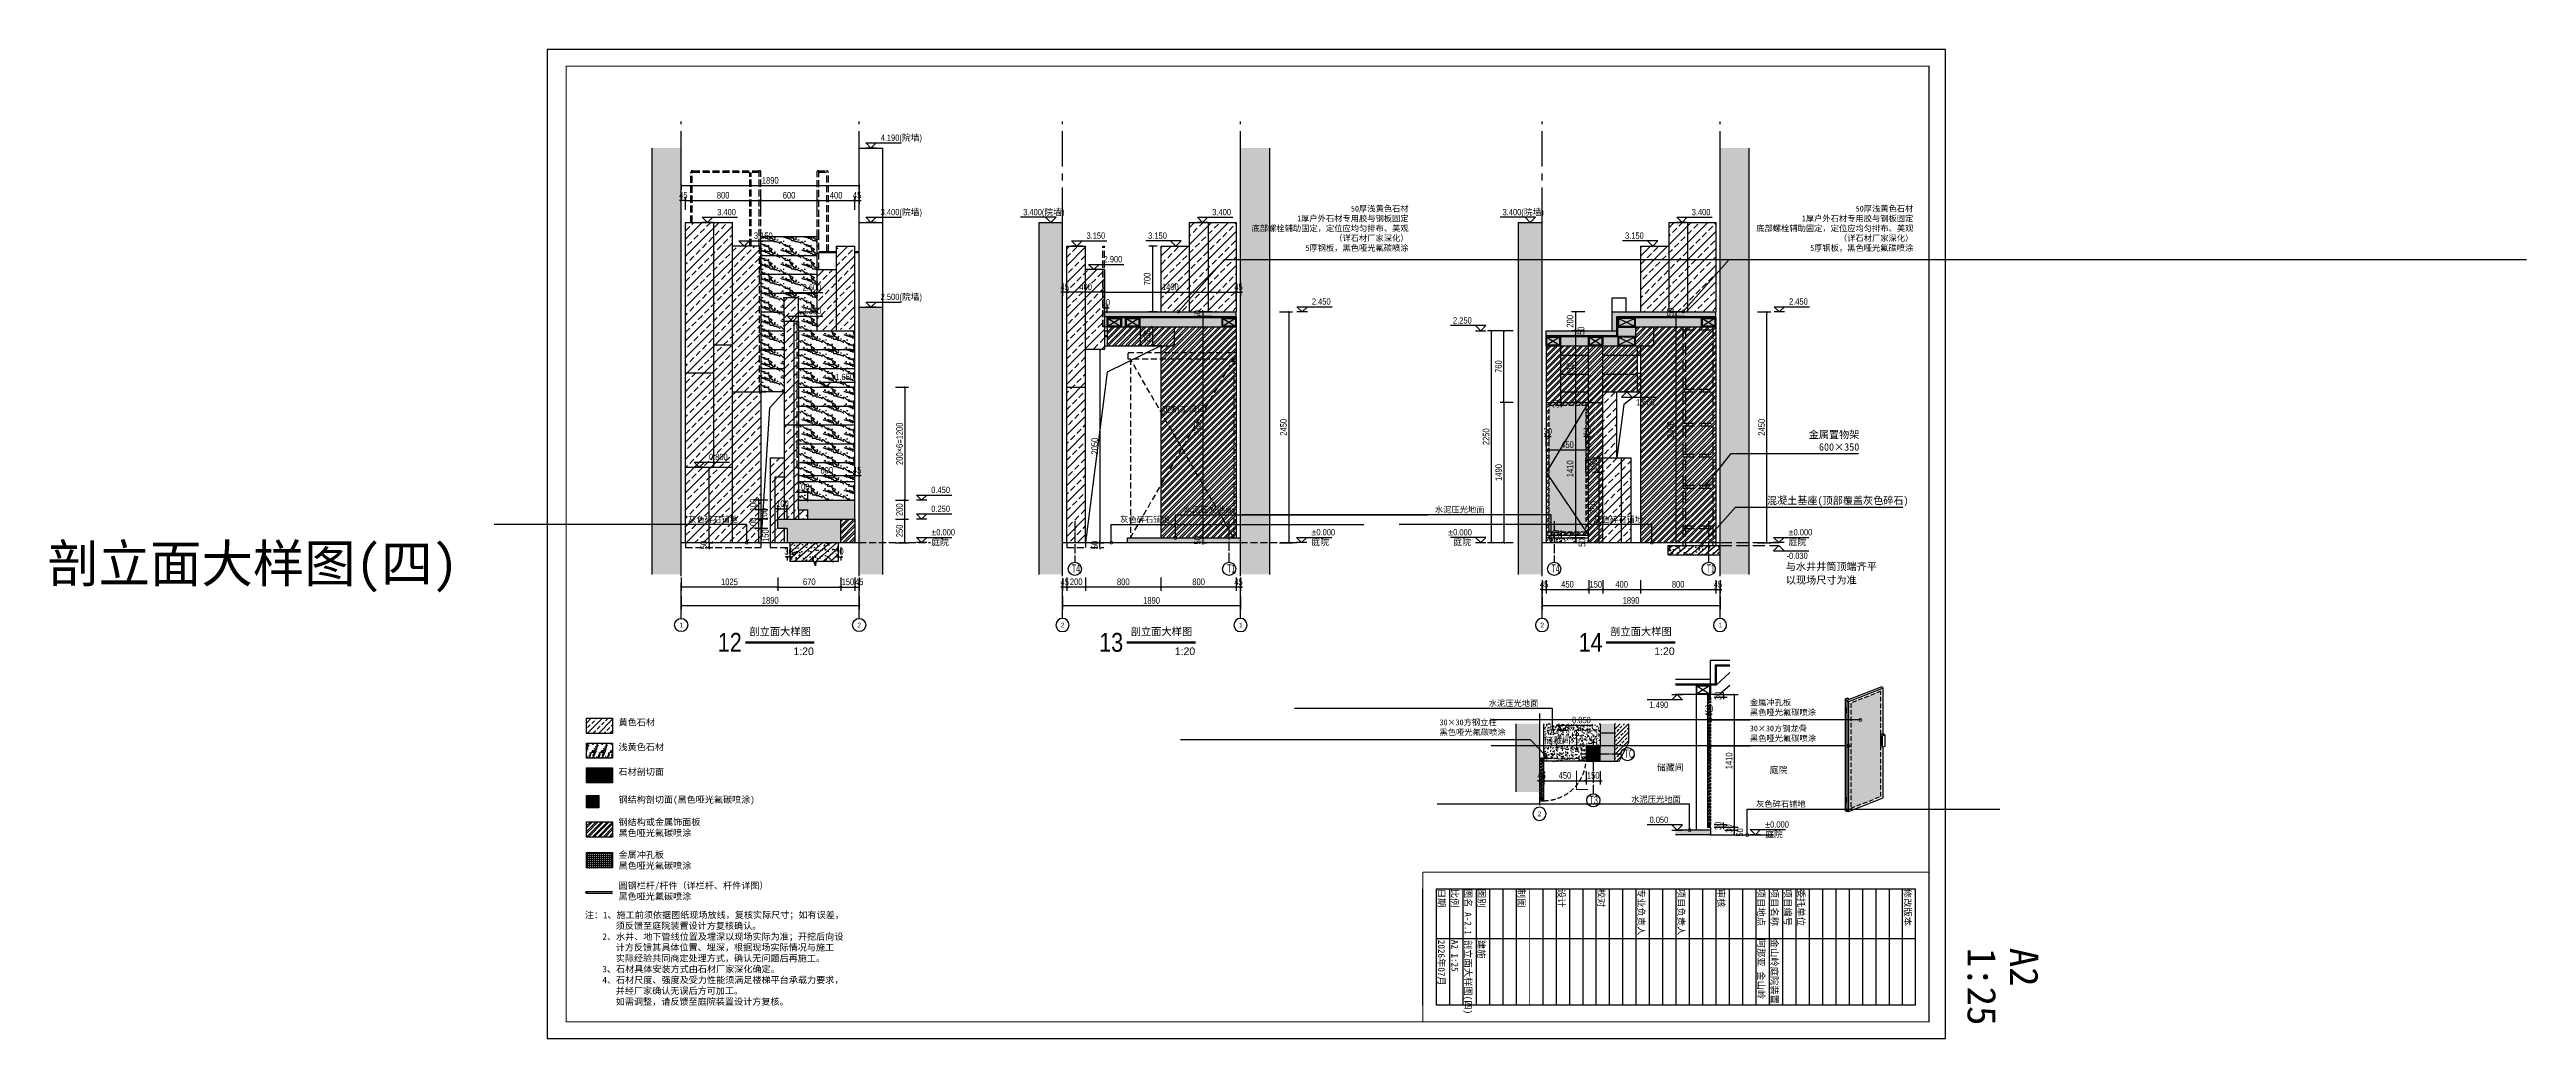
# Model space of a CAD drawing. Extents: x 9928 to 93764, y -101273 to -34887.
# Drawn here: x 67460 to 93762, y -101273 to -90772 of the extents above; entities that cross this region are included whole.
import ezdxf
from ezdxf import colors
from ezdxf.entities.mleader import LeaderData, LeaderLine
from ezdxf.enums import TextEntityAlignment as Align
from ezdxf.math import Vec2, Vec3

# ---------------------------------------------------------------- set-up
doc = ezdxf.new("R2010")
doc.units = 0
doc.header["$LTSCALE"] = 1000
doc.header["$MEASUREMENT"] = 0
for name, pattern in [('CENTER', [2, 1.25, -0.25, 0.25, -0.25]), ('DASH', [0.35, 0.25, -0.1]), ('DOTE', [2.42, 2, -0.2, 0.02, -0.2]), ('HIDDEN', [0.375, 0.25, -0.125])]:
    doc.linetypes.add(name, pattern=pattern)
doc.layers.add('_0', color=7, linetype='Continuous', lineweight=25)
for name, color, linetype in [('_TCH_MASK', 7, 'Continuous'), ('A', 163, 'CENTER'), ('A-ANNO-DIMS', 6, 'Continuous'), ('A-Anno-Lead', 2, 'Continuous'), ('A-ANNO-NOTE', 4, 'Continuous'), ('A-ANNO-SYMB', 4, 'Continuous'), ('A-DETL-144', 144, 'Continuous'), ('A-DETL-175', 175, 'Continuous'), ('A-DETL-42', 42, 'Continuous'), ('A-DETL-PATT-250', 250, 'Continuous'), ('A-DETL-PATT-251', 251, 'Continuous'), ('A-DETL-PATT-252', 252, 'Continuous'), ('A-DOOR-SWNG', 21, 'HIDDEN'), ('A-FLOR-HRAL', 42, 'Continuous'), ('A-FLOR-STRS', 54, 'Continuous'), ('A-FURN-FREE', 91, 'Continuous'), ('A-FURN-PATT-251', 251, 'Continuous'), ('A-PRTN-PRHT', 216, 'Continuous'), ('A-SECT-005', 5, 'Continuous'), ('A-SECT-142', 42, 'Continuous'), ('A-SECT-146', 216, 'Continuous'), ('A-WALL-FULL', 5, 'Continuous'), ('GL', 131, 'Continuous'), ('S-COLS', 5, 'Continuous'), ('S-GRID-IDEN', 4, 'Continuous'), ('S-PATT-251', 251, 'Continuous'), ('SPACE_HATCH', 8, 'Continuous'), ('核对', 7, 'Continuous'), ('设备', 150, 'Continuous')]:
    doc.layers.add(name, color=color, linetype=linetype)
doc.layers.add('A-ANNO-NPLT', color=250, linetype='Continuous', plot=False)
doc.styles.add('DIM', font='ARIALN.TTF')
doc.styles.add('DIM_T3', font='ARIALN.TTF')
doc.styles.add('EN', font='ARIALN.TTF')
doc.styles.add('EN1', font='ARIALN.TTF')
doc.styles.get("Standard").update_dxf_attribs({"font": 'gbenor.shx', "bigfont": 'gbcbig.shx'})
doc.styles.add('TBLK-A1$0$EN', font='')
doc.styles.add('详图$0$vector-number', font='arial.ttf')
doc.styles.get('TBLK-A1$0$EN').set_extended_font_data('SimSun')
doc.dimstyles.new('_TCH_ARCH&&20', dxfattribs={"dimtxt": 70, "dimasz": 20, "dimexe": 40, "dimexo": 40, "dimgap": 20, "dimtad": 1, "dimdec": 0, "dimzin": 0, "dimdsep": 46, "dimtxsty": 'DIM_T3', "dimblk": 'ARCHTICK', "dimcen": 0.09, "dimclrd": 6, "dimclre": 6, "dimclrt": 6, "dimazin": 2, "dimtfac": 1, "dimtdec": 0, "dimtix": 1, "dimtmove": 2, "dimatfit": 3, "dimfxl": 100, "dimfxlon": 1, "dimtolj": 1, "dimtzin": 0, "dimarcsym": 0})
pattern_1 = [(45, (-24141.44, 8919.7), (-89.80256, 89.80256), []), (45, (-24051.63, 8919.7), (-89.80256, 89.80256), [63.5, -31.75])]
pattern_2 = [(311.987212, (-25563.223, 21025.988), (225.000005, -299.9999956), [4.80487, -1004.21692]), (338.19859, (-25570.723, 21097.416), (450, -150), [17.30946, -1194.35262]), (330.945396, (-25579.295, 21100.988), (225.0000064, -149.99999), [7.35402, -1536.99045]), (0, (-25572.87, 21097.42), (-3e-14, -150), [2.14286, -222.85713]), (341.56505, (-25567.51, 21027.416), (225, -3e-07), [4.51754, -469.8241]), (81.469234, (-25567.51, 21027.416), (1.4e-06, 149.9999995), [7.22277, -1509.5583]), (349.215702, (-25581.438, 21037.416), (900.0000004, -150.0000007), [15.26969, -1588.04715]), (332.132996, (-25512.8663, 21150.2734), (1125.0000044, -599.99999271), [35.14728, -7345.78245]), (270, (-25479.88, 21148.11), (225, -4e-14), [0, -150]), (334.983107, (-25438.938, 21050.988), (674.9999995, -300.0000008), [23.64707, -2459.2947]), (351.4391104, (-25527.8663, 20993.1305), (2024.99998723, -299.99999948), [33.58852, -7020.0009]), (352.8749836, (-25507.509, 21075.988), (1125.0000011, -149.999991), [17.27627, -3610.7397]), (346.75948, (-25554.652, 21090.988), (674.9999995, -150.00000146), [37.4234, -3892.0326]), (270, (-25554.54, 21114.37), (225, -4e-14), [0, -150]), (270, (-25556.95, 21111.96), (225, -4e-14), [0, -150]), (270, (-25544.9, 21095.1), (225, -4e-14), [0, -150]), (270, (-25518.41, 21099.9), (225, -4e-14), [0, -150]), (329.036243, (-25518.223, 21082.416), (225.0000065, -149.999988), [12.4949, -2611.4334]), (270, (-25507.92, 21076), (225, -4e-14), [0, -150]), (270, (-25516, 21095.1), (225, -4e-14), [0, -150]), (270, (-25501.55, 21087.86), (225, -4e-14), [0, -150]), (270, (-25523.23, 21095.1), (225, -4e-14), [0, -150]), (320.194429, (-25538.58, 21008.13), (225, -150), [5.57875, -1165.9587]), (0, (-25545.01, 21008.13), (-3e-14, -150), [6.42857, -218.57142]), (313.66778, (-25552.509, 21015.988), (449.9999991, -450.0000003), [10.86208, -2270.1738]), (0, (-25554.65, 21015.99), (-3e-14, -150), [2.14286, -222.85713]), (309.805571, (-25560.01, 21022.416), (225.0000089, -299.9999928), [8.36812, -1748.93805]), (270, (-25544.9, 21044.48), (225, -4e-14), [0, -150]), (270, (-25538.11, 21007.8), (225, -4e-14), [0, -150]), (270, (-25538.11, 21007.8), (225, -4e-14), [0, -150]), (299.357754, (-25534.295, 21004.56), (225.0000013, -449.999999), [13.11254, -1363.70444]), (270, (-25523.23, 21008.32), (225, -4e-14), [0, -150]), (56.309932, (-25438.938, 21050.988), (224.999996, 300.0000018), [15.45236, -1607.0457]), (278.130102, (-25468.938, 21067.416), (224.9999987, -1499.99998944), [15.15229, -3166.8282]), (317.862405, (-25473.2235, 21100.988), (674.99999937, -600.00000026), [20.22829, -4227.71235]), (284.620874, (-25481.795, 21133.845), (225.0000094, -899.9999975), [33.95676, -3531.5025]), (270, (-25467.83, 21121.6), (225, -4e-14), [0, -150]), (288.434949, (-25490.366, 21073.845), (224.9999993, -600), [6.7763, -1416.24862]), (286.699244, (-25488.223, 21067.416), (1.2e-05, -149.999997), [3.72868, -779.2943]), (11.093723, (-25487.152, 21063.845), (1574.99998526, 300.0000026), [18.56112, -3879.2748]), (270, (-25477.47, 21083.04), (225, -4e-14), [0, -150]), (270, (-25468.52, 21067.5), (225, -4e-14), [0, -150]), (270, (-25494.33, 21087.86), (225, -4e-14), [0, -150]), (270, (-25446.16, 21107.14), (225, -4e-14), [0, -150]), (270, (-25455.8, 21114.37), (225, -4e-14), [0, -150]), (314.1449026, (-25442.152, 21075.988), (450, -450.00000077), [16.92194, -3536.6853]), (324.582945, (-25458.2235, 21087.416), (224.9999991, -150.0000004), [19.72063, -4121.6106]), (270, (-25442, 21075.79), (225, -4e-14), [0, -150]), (270, (-25453.38, 21097.5), (225, -4e-14), [0, -150]), (270, (-25442, 21075.79), (225, -4e-14), [0, -150]), (270, (-25458.57, 21087.4), (225, -4e-14), [0, -150]), (345.068583, (-25466.795, 21052.416), (675, -150), [5.54435, -1158.76875]), (0, (-25461.44, 21050.99), (-3e-14, -150), [22.5, -202.5]), (320.194429, (-25367.152, 21024.56), (225, -150), [5.57875, -1165.9587]), (270, (-25414.85, 21066.17), (225, -4e-14), [0, -150]), (270, (-25417.26, 21061.35), (225, -4e-14), [0, -150]), (270, (-25412.44, 21080.63), (225, -4e-14), [0, -150]), (270, (-25385.94, 21056.53), (225, -4e-14), [0, -150]), (323.130102, (-25399.295, 21040.988), (224.9999999, -150.0000002), [10.71429, -2239.28565]), (0, (-25417.51, 21040.99), (-3e-14, -150), [18.21429, -206.7857]), (270, (-25417.15, 21040.96), (225, -4e-14), [0, -150]), (293.19859, (-25369.295, 21029.56), (225, -450.0000003), [5.43984, -1136.92612]), (336.03751, (-25372.51, 21030.988), (450, -150), [3.51745, -735.14688]), (336.03751, (-25375.723, 21032.416), (450, -150), [3.51745, -735.14688]), (351.8698976, (-25390.723, 21034.559), (1125.0000001, -150.00000065), [15.15229, -3166.8282]), (0, (-25362.87, 21020.99), (-3e-14, -150), [5.35714, -219.64285]), (270, (-25355.37, 21037.46), (225, -4e-14), [0, -150])]
pattern_3 = [(45, (-25580.37, 21150.99), (-89.80256, 89.80256), []), (45, (-25490.56, 21150.99), (-89.80256, 89.80256), [63.5, -31.75])]
pattern_4 = [(45, (-30662.006, -5575.093), (-33.67596, 33.67596), []), (45, (-30639.555, -5575.093), (-33.67596, 33.67596), [])]

msp = doc.modelspace()

# ---------------------------------------------------------------- texts
at = {"layer": 'A-ANNO-NOTE'}
for s, height, style, p in [('与水井井筒顶端齐平', 78.75, 'TBLK-A1$0$EN', (85897.9, -96300.7)), ('以现场尺寸为准', 78.75, 'TBLK-A1$0$EN', (85897.9, -96444.3)), ('12', 200, 'EN', (74556.3, -97166.3)), ('13', 200, 'EN', (78606, -97166.3)), ('14', 200, 'EN', (83697.3, -97166.3))]:
    msp.add_text(s, height=height, dxfattribs=dict(at, style=style)).set_placement(p)
at = {"layer": 'A-ANNO-NOTE', "style": '详图$0$vector-number'}
for p in [(75358.7, -97200.8), (79408.4, -97200.8), (84499.7, -97200.8)]:
    msp.add_text('1:20', height=80, rotation=0, dxfattribs=at).set_placement(p)
at = {"layer": 'A-ANNO-NOTE', "style": 'TBLK-A1$0$EN'}
for s, p in [('A-2.1', (82467, -99932)), ('剖立面大样图(四)', (82467, -100225.7)), ('建施', (82608.4, -100225.7))]:
    msp.add_text(s, height=70.71, rotation=270, dxfattribs=at).set_placement(p, align=Align.BOTTOM_LEFT)
at = {"layer": 'A-ANNO-NOTE', "char_height": 67.5, "attachment_point": 1, "style": 'DIM'}
for s, insert, width in [('{\\fSimSun|b0|i0|c134|p2;定制工具间}', (79272.4, -94557.5), 588.325), ('{\\fSimSun|b0|i0|c134|p2;储藏间}', (83331.8, -98074.4), 410.392), ('{\\fSimSun|b0|i0|c134|p2;储藏间}', (84528.4, -98361.4), 410.392), ('{\\fSimSun|b0|i0|c134|p2;庭院}', (85725.3, -98387.9), 410.392)]:
    msp.add_mtext(s, dxfattribs=dict(at, insert=insert, width=width))
at = {"layer": 'A-ANNO-NOTE', "attachment_point": 1}
for s, width, insert, char_height in [('{\\fSimSun|b0|i0|c134|p2;剖立面大样图(四)}', 5618.249, (67436.5, -96029.5), 400), ('{\\fSimSun|b0|i0|c134|p2;剖立面大样图}', 1103.02, (74890.2, -96911.5), 80), ('{\\fSimSun|b0|i0|c134|p2;剖立面大样图}', 1103.02, (78939.9, -96911.5), 80), ('{\\fSimSun|b0|i0|c134|p2;剖立面大样图}', 1103.02, (84031.2, -96911.5), 80)]:
    msp.add_mtext_dynamic_manual_height_columns(s, width=width, gutter_width=1750, heights=[0], dxfattribs=dict(at, insert=insert, char_height=char_height))
at = {"layer": 'GL', "color": 3, "style": 'DIM_T3', "width": 0.6}
for s, p in [('T4', (78316.2, -96326.1)), ('T1', (79965.6, -96326.1)), ('T4', (83407.5, -96326.1)), ('T1', (85056.9, -96326.1)), ('TC', (84184.9, -98291.9)), ('T3', (83813.7, -98783.4))]:
    msp.add_text(s, height=87.5, dxfattribs=at).set_placement(p)

# ---------------------------------------------------------------- blocks, each defined once
blk = doc.blocks.new('alsidufhasdf')
at = {"layer": 'A-ANNO-NOTE'}
blk.add_line((-71369, -56095), (-70146, -56095), dxfattribs=at)
at = {"layer": 'A-ANNO-NOTE', "const_width": 12.5, "flags": 128}
blk.add_lwpolyline([(-69971, -65800), (-69971, -51475), (-80016, -51475), (-80016, -65800)], close=True, dxfattribs=at)
at = {"layer": 'A-ANNO-NOTE', "const_width": 8.75, "flags": 128}
blk.add_lwpolyline([(-71544, -56795), (-71544, -51475)], dxfattribs=at)
at = {"layer": 'A-ANNO-NOTE', "const_width": 8.75}
for points in [[(-71369, -51755), (-70146, -51755)], [(-71369, -52735), (-70146, -52735)], [(-71369, -53575), (-70146, -53575)], [(-71369, -53995), (-70146, -53995)], [(-71369, -54415), (-70146, -54415)], [(-71369, -54835), (-70146, -54835)], [(-71369, -55255), (-70146, -55255)], [(-71369, -55675), (-70146, -55675)], [(-71369, -56095), (-70146, -56095)], [(-71544, -56795), (-69971, -56795)]]:
    blk.add_lwpolyline(points, dxfattribs=at)
at = {"layer": 'A-ANNO-NPLT'}
for p, q in [((-70146, -51615), (-71369, -51615)), ((-71369, -51755), (-70146, -51755)), ((-70844, -51615), (-70844, -56655)), ((-71369, -51895), (-70146, -51895)), ((-71369, -52035), (-70146, -52035)), ((-71369, -52175), (-70146, -52175)), ((-71369, -52315), (-70146, -52315)), ((-71369, -52455), (-70146, -52455)), ((-71369, -52595), (-70146, -52595)), ((-71369, -52735), (-70146, -52735)), ((-71369, -52875), (-70146, -52875)), ((-71369, -53015), (-70146, -53015)), ((-71369, -53155), (-70146, -53155)), ((-71369, -53295), (-70146, -53295)), ((-71369, -53435), (-70146, -53435)), ((-71369, -53575), (-70146, -53575)), ((-71369, -53715), (-70146, -53715)), ((-71369, -53855), (-70146, -53855)), ((-71369, -53995), (-70146, -53995)), ((-71369, -54135), (-70146, -54135)), ((-71369, -54275), (-70146, -54275)), ((-71369, -54415), (-70146, -54415)), ((-71369, -54555), (-70146, -54555)), ((-71369, -54695), (-70146, -54695)), ((-71369, -54835), (-70146, -54835)), ((-71369, -54975), (-70146, -54975)), ((-71369, -55115), (-70146, -55115)), ((-71369, -55255), (-70146, -55255)), ((-71369, -55395), (-70146, -55395)), ((-71369, -55535), (-70146, -55535)), ((-71369, -55815), (-70146, -55815)), ((-71369, -55955), (-70146, -55955)), ((-71369, -55955), (-70146, -55955)), ((-71369, -56095), (-70146, -56095)), ((-71369, -56095), (-70146, -56095)), ((-71369, -56235), (-70146, -56235)), ((-71369, -56235), (-70146, -56235)), ((-71369, -56235), (-70146, -56235)), ((-71369, -56375), (-70146, -56375)), ((-71369, -56375), (-70146, -56375)), ((-71369, -56515), (-70146, -56515)), ((-71369, -56515), (-70146, -56515)), ((-71369, -56655), (-70146, -56655)), ((-71369, -56655), (-70146, -56655))]:
    blk.add_line(p, q, dxfattribs=at)
blk.add_lwpolyline([(-69796, -66000), (-69796, -51300), (-80191, -51300), (-80191, -66000)], close=True, dxfattribs=at)
for points in [[(-71369, -56655), (-71369, -51615)], [(-70146, -51615), (-70146, -56655)], [(-70146, -56795), (-71369, -56795)]]:
    blk.add_lwpolyline(points, dxfattribs=at)
at = {"layer": 'A-ANNO-NOTE', "style": 'TBLK-A1$0$EN'}
for s, p in [('修改版本', (-71369, -51755)), ('委托单位', (-71369, -52875)), ('项目编号', (-71369, -53015)), ('项目名称', (-71369, -53155)), ('金山岭庭院装置', (-70844, -53155)), ('项目地点', (-71369, -53295)), ('阿那亚 金山岭', (-70844, -53295)), ('审核', (-71369, -53715)), ('项目负责人', (-71369, -54135)), ('专业负责人', (-71369, -54555)), ('校对', (-71369, -54975)), ('设计', (-71369, -55395)), ('制图', (-71369, -55815)), ('图别', (-71369, -56235)), ('图名', (-71369, -56375)), ('比例', (-71369, -56515)), ('A2 1:25', (-70832, -56515)), ('日期', (-71369, -56655)), ('2026年07月', (-70832, -56655))]:
    blk.add_text(s, height=70, dxfattribs=at).set_placement(p, align=Align.BOTTOM_LEFT)
at = {"layer": 'A-ANNO-NOTE', "char_height": 300, "attachment_point": 1, "style": 'DIM_T3'}
for s, insert in [('{\\fSimSun|b0|i0|c134|p2;A2}', (-70749, -50324)), ('{\\fSimSun|b0|i0|c134|p2;1:25}', (-70749, -50769))]:
    blk.add_mtext_dynamic_manual_height_columns(s, width=5992.16, gutter_width=1500, heights=[0], dxfattribs=dict(at, insert=insert))
blk = doc.blocks.new('TAG-COL')
blk.add_circle((0, 0), 4)
at = {"style": 'EN1'}
blk.add_attdef('NO', text='', height=2.19, dxfattribs=at).set_placement((0, 0), align=Align.MIDDLE_CENTER)
blk = doc.blocks.new('933')
at = {"layer": 'A-DETL-144'}
for points in [[(106278, -80076), (106428, -80076), (106428, -80176), (106278, -80176)], [(106286, -80084), (106420, -80084), (106420, -80168), (106286, -80168)]]:
    blk.add_lwpolyline(points, close=True, dxfattribs=at)
at = {"layer": 'A-FURN-PATT-251', "color": 250}
for p, q in [((106286, -80084), (106420, -80168)), ((106420, -80084), (106286, -80168))]:
    blk.add_line(p, q, dxfattribs=at)
blk = doc.blocks.new('33')
at = {"layer": 'A-DETL-144'}
for points in [[(114776, -88143), (114964, -88143), (114964, -88043), (114776, -88043)], [(114784, -88135), (114956, -88135), (114956, -88051), (114784, -88051)]]:
    blk.add_lwpolyline(points, close=True, dxfattribs=at)
at = {"layer": 'A-FURN-PATT-251', "color": 250}
for p, q in [((114784, -88051), (114956, -88135)), ((114956, -88051), (114784, -88135))]:
    blk.add_line(p, q, dxfattribs=at)
blk = doc.blocks.new('_ArchTick')
at = {"color": 0, "linetype": 'ByBlock', "const_width": 0.4}
blk.add_lwpolyline([(-0.5, -0.5), (0.5, 0.5)], dxfattribs=at)
blk = doc.blocks.new('*D701')
at = {"layer": 'A-ANNO-DIMS', "color": 6, "lineweight": -2, "transparency": 16777216}
for p, q in [((76442, -95758), (76582, -95758)), ((76542, -96008), (76542, -95758)), ((76442, -96008), (76582, -96008))]:
    blk.add_line(p, q, dxfattribs=at)
at = {"layer": 'Defpoints', "color": 0, "transparency": 16777216}
for p in [(75863, -95758), (76542, -95758), (75863, -96008)]:
    blk.add_point(p, dxfattribs=at)
at = {"layer": 'A-ANNO-DIMS', "color": 6, "lineweight": -2, "transparency": 16777216, "xscale": 20, "yscale": 20, "zscale": 20}
for p, rotation in [((76542, -95758), 90), ((76542, -96008), 270)]:
    blk.add_blockref('_ArchTick', p, dxfattribs=dict(at, rotation=rotation))
at = {"layer": 'A-ANNO-DIMS', "color": 6, "transparency": 16777216, "insert": (76486, -95883), "char_height": 70, "attachment_point": 5, "rotation": 90, "style": 'DIM_T3'}
blk.add_mtext('\\A1;250', dxfattribs=at)
blk = doc.blocks.new('*D702')
at = {"layer": 'A-ANNO-DIMS', "color": 6, "lineweight": -2, "transparency": 16777216}
for p, q in [((76442, -95558), (76582, -95558)), ((76542, -95758), (76542, -95558)), ((76442, -95758), (76582, -95758))]:
    blk.add_line(p, q, dxfattribs=at)
at = {"layer": 'Defpoints', "color": 0, "transparency": 16777216}
for p in [(76013, -95558), (76542, -95558), (75863, -95758)]:
    blk.add_point(p, dxfattribs=at)
at = {"layer": 'A-ANNO-DIMS', "color": 6, "lineweight": -2, "transparency": 16777216, "xscale": 20, "yscale": 20, "zscale": 20}
for p, rotation in [((76542, -95558), 90), ((76542, -95758), 270)]:
    blk.add_blockref('_ArchTick', p, dxfattribs=dict(at, rotation=rotation))
at = {"layer": 'A-ANNO-DIMS', "color": 6, "transparency": 16777216, "insert": (76486, -95658), "char_height": 70, "attachment_point": 5, "rotation": 90, "style": 'DIM_T3'}
blk.add_mtext('\\A1;200', dxfattribs=at)
blk = doc.blocks.new('TAG-PLAN-ELEV')
blk.add_line((-1.66, 0), (9.6, 0))
for points in [[(-1.66, 0), (0, -1.66), (1.66, 0)], [(1.66, -1.66), (-1.66, -1.66)]]:
    blk.add_lwpolyline(points)
at = {"style": 'EN'}
for tag, p in [('LEVEL', (2.45, 0.65)), ('NAME', (2.45, -2.51))]:
    blk.add_attdef(tag, p, '', height=2, dxfattribs=at)
blk = doc.blocks.new('_DotSmall')
at = {"color": 0, "linetype": 'ByBlock', "const_width": 0.5}
blk.add_lwpolyline([(-0.0625, 0, 1), (0.0625, 0, 1)], format="xyb", close=True, dxfattribs=at)
blk = doc.blocks.new('DFGHFGH')
at = {"layer": 'A-ANNO-NOTE'}
blk.add_line((367305, -290441), (368431, -290441), dxfattribs=at)
blk.add_lwpolyline([(367305, -290441), (367471, -290607), (367638, -290441)], dxfattribs=at)
at = {"layer": 'A-ANNO-NOTE', "style": 'EN'}
blk.add_attdef('±0.000', (367716, -290376), '', height=200, dxfattribs=at)
blk = doc.blocks.new('*D704')
at = {"layer": 'A-ANNO-DIMS', "color": 6, "lineweight": -2, "transparency": 16777216}
for p, q in [((75413, -95394), (75413, -95254)), ((75413, -95294), (76013, -95294)), ((76013, -95394), (76013, -95254))]:
    blk.add_line(p, q, dxfattribs=at)
at = {"layer": 'Defpoints', "color": 0, "transparency": 16777216}
for p in [(76013, -95294), (75413, -95558), (76013, -95558)]:
    blk.add_point(p, dxfattribs=at)
at = {"layer": 'A-ANNO-DIMS', "color": 6, "lineweight": -2, "transparency": 16777216, "xscale": 20, "yscale": 20, "zscale": 20, "rotation": 180}
blk.add_blockref('_ArchTick', (75413, -95294), dxfattribs=at)
at = {"layer": 'A-ANNO-DIMS', "color": 6, "lineweight": -2, "transparency": 16777216, "xscale": 20, "yscale": 20, "zscale": 20}
blk.add_blockref('_ArchTick', (76013, -95294), dxfattribs=at)
at = {"layer": 'A-ANNO-DIMS', "color": 6, "transparency": 16777216, "insert": (75713, -95239), "char_height": 70, "attachment_point": 5, "style": 'DIM_T3'}
blk.add_mtext('\\A1;600', dxfattribs=at)
blk = doc.blocks.new('*D705')
at = {"layer": 'A-ANNO-DIMS', "color": 6, "lineweight": -2, "transparency": 16777216}
for p, q in [((76013, -95294), (75993, -95294)), ((76013, -95394), (76013, -95254)), ((76013, -95294), (76058, -95294)), ((76058, -95394), (76058, -95254)), ((76058, -95294), (76078, -95294))]:
    blk.add_line(p, q, dxfattribs=at)
at = {"layer": 'Defpoints', "color": 0, "transparency": 16777216}
for p in [(76058, -95294), (76013, -95558), (76058, -96008)]:
    blk.add_point(p, dxfattribs=at)
at = {"layer": 'A-ANNO-DIMS', "color": 6, "lineweight": -2, "transparency": 16777216, "xscale": 20, "yscale": 20, "zscale": 20}
blk.add_blockref('_ArchTick', (76013, -95294), dxfattribs=at)
at = {"layer": 'A-ANNO-DIMS', "color": 6, "lineweight": -2, "transparency": 16777216, "xscale": 20, "yscale": 20, "zscale": 20, "rotation": 180}
blk.add_blockref('_ArchTick', (76058, -95294), dxfattribs=at)
at = {"layer": 'A-ANNO-DIMS', "color": 6, "transparency": 16777216, "insert": (76035, -95239), "char_height": 70, "attachment_point": 5, "style": 'DIM_T3'}
blk.add_mtext('\\A1;45', dxfattribs=at)
blk = doc.blocks.new('*D706')
at = {"layer": 'A-ANNO-DIMS', "color": 6, "lineweight": -2, "transparency": 16777216}
for p, q in [((75193, -96379), (75193, -96519)), ((75193, -96479), (75863, -96479)), ((75863, -96379), (75863, -96519))]:
    blk.add_line(p, q, dxfattribs=at)
at = {"layer": 'Defpoints', "color": 0, "transparency": 16777216}
for p in [(75193, -95858), (75863, -95858), (75863, -96479)]:
    blk.add_point(p, dxfattribs=at)
at = {"layer": 'A-ANNO-DIMS', "color": 6, "lineweight": -2, "transparency": 16777216, "xscale": 20, "yscale": 20, "zscale": 20, "rotation": 180}
blk.add_blockref('_ArchTick', (75193, -96479), dxfattribs=at)
at = {"layer": 'A-ANNO-DIMS', "color": 6, "lineweight": -2, "transparency": 16777216, "xscale": 20, "yscale": 20, "zscale": 20}
blk.add_blockref('_ArchTick', (75863, -96479), dxfattribs=at)
at = {"layer": 'A-ANNO-DIMS', "color": 6, "transparency": 16777216, "insert": (75528, -96424), "char_height": 70, "attachment_point": 5, "style": 'DIM_T3'}
blk.add_mtext('\\A1;670', dxfattribs=at)
blk = doc.blocks.new('*D707')
at = {"layer": 'A-ANNO-DIMS', "color": 6, "lineweight": -2, "transparency": 16777216}
for p, q in [((75863, -96479), (75843, -96479)), ((75863, -96379), (75863, -96519)), ((75863, -96479), (76013, -96479)), ((76013, -96379), (76013, -96519)), ((76013, -96479), (76033, -96479))]:
    blk.add_line(p, q, dxfattribs=at)
at = {"layer": 'Defpoints', "color": 0, "transparency": 16777216}
for p in [(75863, -95858), (76013, -96008), (76013, -96479)]:
    blk.add_point(p, dxfattribs=at)
at = {"layer": 'A-ANNO-DIMS', "color": 6, "lineweight": -2, "transparency": 16777216, "xscale": 20, "yscale": 20, "zscale": 20}
blk.add_blockref('_ArchTick', (75863, -96479), dxfattribs=at)
at = {"layer": 'A-ANNO-DIMS', "color": 6, "lineweight": -2, "transparency": 16777216, "xscale": 20, "yscale": 20, "zscale": 20, "rotation": 180}
blk.add_blockref('_ArchTick', (76013, -96479), dxfattribs=at)
at = {"layer": 'A-ANNO-DIMS', "color": 6, "transparency": 16777216, "insert": (75938, -96424), "char_height": 70, "attachment_point": 5, "style": 'DIM_T3'}
blk.add_mtext('\\A1;150', dxfattribs=at)
blk = doc.blocks.new('*D708')
at = {"layer": 'A-ANNO-DIMS', "color": 6, "lineweight": -2, "transparency": 16777216}
for p, q in [((75413, -95472), (75393, -95472)), ((75413, -95572), (75413, -95432)), ((75413, -95472), (75513, -95472)), ((75513, -95572), (75513, -95432)), ((75513, -95472), (75533, -95472))]:
    blk.add_line(p, q, dxfattribs=at)
at = {"layer": 'Defpoints', "color": 0, "transparency": 16777216}
for p in [(75513, -95472), (75413, -95658), (75513, -95658)]:
    blk.add_point(p, dxfattribs=at)
at = {"layer": 'A-ANNO-DIMS', "color": 6, "lineweight": -2, "transparency": 16777216, "xscale": 20, "yscale": 20, "zscale": 20}
blk.add_blockref('_ArchTick', (75413, -95472), dxfattribs=at)
at = {"layer": 'A-ANNO-DIMS', "color": 6, "lineweight": -2, "transparency": 16777216, "xscale": 20, "yscale": 20, "zscale": 20, "rotation": 180}
blk.add_blockref('_ArchTick', (75513, -95472), dxfattribs=at)
at = {"layer": 'A-ANNO-DIMS', "color": 6, "transparency": 16777216, "insert": (75463, -95417), "char_height": 70, "attachment_point": 5, "style": 'DIM_T3'}
blk.add_mtext('\\A1;100', dxfattribs=at)
blk = doc.blocks.new('*D709')
at = {"layer": 'A-ANNO-DIMS', "color": 6, "lineweight": -2, "transparency": 16777216}
for p, q in [((75193, -95649), (75173, -95649)), ((75193, -95749), (75193, -95609)), ((75193, -95649), (75293, -95649)), ((75293, -95749), (75293, -95609)), ((75293, -95649), (75313, -95649))]:
    blk.add_line(p, q, dxfattribs=at)
at = {"layer": 'Defpoints', "color": 0, "transparency": 16777216}
for p in [(75293, -95649), (75193, -95858), (75293, -95858)]:
    blk.add_point(p, dxfattribs=at)
at = {"layer": 'A-ANNO-DIMS', "color": 6, "lineweight": -2, "transparency": 16777216, "xscale": 20, "yscale": 20, "zscale": 20}
blk.add_blockref('_ArchTick', (75193, -95649), dxfattribs=at)
at = {"layer": 'A-ANNO-DIMS', "color": 6, "lineweight": -2, "transparency": 16777216, "xscale": 20, "yscale": 20, "zscale": 20, "rotation": 180}
blk.add_blockref('_ArchTick', (75293, -95649), dxfattribs=at)
at = {"layer": 'A-ANNO-DIMS', "color": 6, "transparency": 16777216, "insert": (75243, -95594), "char_height": 70, "attachment_point": 5, "style": 'DIM_T3'}
blk.add_mtext('\\A1;100', dxfattribs=at)
blk = doc.blocks.new('*D710')
at = {"layer": 'A-ANNO-DIMS', "color": 6, "lineweight": -2, "transparency": 16777216}
for p, q in [((75088, -95558), (74948, -95558)), ((75088, -95658), (74948, -95658)), ((74988, -95558), (74988, -95538)), ((74988, -95558), (74988, -95658)), ((74988, -95658), (74988, -95678))]:
    blk.add_line(p, q, dxfattribs=at)
at = {"layer": 'Defpoints', "color": 0, "transparency": 16777216}
for p in [(74988, -95658), (75334, -95558), (75513, -95658)]:
    blk.add_point(p, dxfattribs=at)
at = {"layer": 'A-ANNO-DIMS', "color": 6, "lineweight": -2, "transparency": 16777216, "xscale": 20, "yscale": 20, "zscale": 20}
for p, rotation in [((74988, -95558), 270), ((74988, -95658), 90)]:
    blk.add_blockref('_ArchTick', p, dxfattribs=dict(at, rotation=rotation))
at = {"layer": 'A-ANNO-DIMS', "color": 6, "transparency": 16777216, "insert": (74932, -95608), "char_height": 70, "attachment_point": 5, "rotation": 90, "style": 'DIM_T3'}
blk.add_mtext('\\A1;100', dxfattribs=at)
blk = doc.blocks.new('*D711')
at = {"layer": 'A-ANNO-DIMS', "color": 6, "lineweight": -2, "transparency": 16777216}
for p, q in [((75088, -95658), (74948, -95658)), ((74988, -95658), (74988, -95758)), ((75088, -95758), (74948, -95758))]:
    blk.add_line(p, q, dxfattribs=at)
at = {"layer": 'Defpoints', "color": 0, "transparency": 16777216}
for p in [(75413, -95658), (74988, -95758), (75193, -95758)]:
    blk.add_point(p, dxfattribs=at)
at = {"layer": 'A-ANNO-DIMS', "color": 6, "lineweight": -2, "transparency": 16777216, "xscale": 20, "yscale": 20, "zscale": 20}
for p, rotation in [((74988, -95658), 90), ((74988, -95758), 270)]:
    blk.add_blockref('_ArchTick', p, dxfattribs=dict(at, rotation=rotation))
at = {"layer": 'A-ANNO-DIMS', "color": 6, "transparency": 16777216, "insert": (75048, -95708), "char_height": 70, "attachment_point": 5, "rotation": 90, "style": 'DIM_T3'}
blk.add_mtext('\\A1;100', dxfattribs=at)
blk = doc.blocks.new('*D712')
at = {"layer": 'A-ANNO-DIMS', "color": 6, "lineweight": -2, "transparency": 16777216}
for p, q in [((74988, -95758), (74988, -95738)), ((75088, -95758), (74948, -95758)), ((75088, -95858), (74948, -95858)), ((74988, -95758), (74988, -95858)), ((74988, -95858), (74988, -95878))]:
    blk.add_line(p, q, dxfattribs=at)
at = {"layer": 'Defpoints', "color": 0, "transparency": 16777216}
for p in [(74988, -95858), (75193, -95758), (75193, -95858)]:
    blk.add_point(p, dxfattribs=at)
at = {"layer": 'A-ANNO-DIMS', "color": 6, "lineweight": -2, "transparency": 16777216, "xscale": 20, "yscale": 20, "zscale": 20}
for p, rotation in [((74988, -95758), 270), ((74988, -95858), 90)]:
    blk.add_blockref('_ArchTick', p, dxfattribs=dict(at, rotation=rotation))
at = {"layer": 'A-ANNO-DIMS', "color": 6, "transparency": 16777216, "insert": (74932, -95808), "char_height": 70, "attachment_point": 5, "rotation": 90, "style": 'DIM_T3'}
blk.add_mtext('\\A1;100', dxfattribs=at)
blk = doc.blocks.new('*D713')
at = {"layer": 'A-ANNO-DIMS', "color": 6, "lineweight": -2, "transparency": 16777216}
for p, q in [((75088, -95858), (74948, -95858)), ((74988, -95858), (74988, -96008)), ((75088, -96008), (74948, -96008))]:
    blk.add_line(p, q, dxfattribs=at)
at = {"layer": 'Defpoints', "color": 0, "transparency": 16777216}
for p in [(75193, -95858), (74988, -96008), (75293, -96008)]:
    blk.add_point(p, dxfattribs=at)
at = {"layer": 'A-ANNO-DIMS', "color": 6, "lineweight": -2, "transparency": 16777216, "xscale": 20, "yscale": 20, "zscale": 20}
for p, rotation in [((74988, -95858), 90), ((74988, -96008), 270)]:
    blk.add_blockref('_ArchTick', p, dxfattribs=dict(at, rotation=rotation))
at = {"layer": 'A-ANNO-DIMS', "color": 6, "transparency": 16777216, "insert": (75063, -95933), "char_height": 70, "attachment_point": 5, "rotation": 90, "style": 'DIM_T3'}
blk.add_mtext('\\A1;150', dxfattribs=at)
blk = doc.blocks.new('*D714')
at = {"layer": 'Defpoints', "color": 0, "linetype": 'HIDDEN', "ltscale": 0.3, "transparency": 16777216}
for p in [(75293, -96008), (75323, -96008), (75323, -96157)]:
    blk.add_point(p, dxfattribs=at)
at = {"layer": '核对', "color": 2, "linetype": 'HIDDEN', "lineweight": -2, "ltscale": 0.3, "transparency": 16777216}
for p, q in [((75293, -96157), (75273, -96157)), ((75293, -96057), (75293, -96197)), ((75293, -96157), (75323, -96157)), ((75323, -96057), (75323, -96197)), ((75323, -96157), (75343, -96157))]:
    blk.add_line(p, q, dxfattribs=at)
at = {"layer": '核对', "color": 2, "linetype": 'HIDDEN', "lineweight": -2, "ltscale": 0.3, "transparency": 16777216, "xscale": 20, "yscale": 20, "zscale": 20}
blk.add_blockref('_ArchTick', (75293, -96157), dxfattribs=at)
at = {"layer": '核对', "color": 2, "linetype": 'HIDDEN', "lineweight": -2, "ltscale": 0.3, "transparency": 16777216, "xscale": 20, "yscale": 20, "zscale": 20, "rotation": 180}
blk.add_blockref('_ArchTick', (75323, -96157), dxfattribs=at)
at = {"layer": '核对', "color": 2, "linetype": 'HIDDEN', "ltscale": 0.3, "transparency": 16777216, "insert": (75308, -96101), "char_height": 70, "attachment_point": 5, "style": 'DIM_T3'}
blk.add_mtext('\\A1;30', dxfattribs=at)
blk = doc.blocks.new('*D715')
at = {"layer": 'Defpoints', "color": 0, "linetype": 'HIDDEN', "ltscale": 0.3, "transparency": 16777216}
for p in [(75833, -96008), (75863, -96008), (75863, -96157)]:
    blk.add_point(p, dxfattribs=at)
at = {"layer": '核对', "color": 2, "linetype": 'HIDDEN', "lineweight": -2, "ltscale": 0.3, "transparency": 16777216}
for p, q in [((75833, -96157), (75813, -96157)), ((75833, -96057), (75833, -96197)), ((75833, -96157), (75863, -96157)), ((75863, -96057), (75863, -96197)), ((75863, -96157), (75883, -96157))]:
    blk.add_line(p, q, dxfattribs=at)
at = {"layer": '核对', "color": 2, "linetype": 'HIDDEN', "lineweight": -2, "ltscale": 0.3, "transparency": 16777216, "xscale": 20, "yscale": 20, "zscale": 20}
blk.add_blockref('_ArchTick', (75833, -96157), dxfattribs=at)
at = {"layer": '核对', "color": 2, "linetype": 'HIDDEN', "lineweight": -2, "ltscale": 0.3, "transparency": 16777216, "xscale": 20, "yscale": 20, "zscale": 20, "rotation": 180}
blk.add_blockref('_ArchTick', (75863, -96157), dxfattribs=at)
at = {"layer": '核对', "color": 2, "linetype": 'HIDDEN', "ltscale": 0.3, "transparency": 16777216, "insert": (75848, -96101), "char_height": 70, "attachment_point": 5, "style": 'DIM_T3'}
blk.add_mtext('\\A1;30', dxfattribs=at)
blk = doc.blocks.new('*D716')
at = {"layer": 'A-ANNO-DIMS', "color": 6, "lineweight": -2, "transparency": 16777216}
for p, q in [((76442, -94358), (76582, -94358)), ((76542, -94358), (76542, -95558)), ((76442, -95558), (76582, -95558))]:
    blk.add_line(p, q, dxfattribs=at)
at = {"layer": 'Defpoints', "color": 0, "transparency": 16777216}
for p in [(76013, -94358), (76013, -95558), (76542, -95558)]:
    blk.add_point(p, dxfattribs=at)
at = {"layer": 'A-ANNO-DIMS', "color": 6, "lineweight": -2, "transparency": 16777216, "xscale": 20, "yscale": 20, "zscale": 20}
for p, rotation in [((76542, -94358), 90), ((76542, -95558), 270)]:
    blk.add_blockref('_ArchTick', p, dxfattribs=dict(at, rotation=rotation))
at = {"layer": 'A-ANNO-DIMS', "color": 6, "transparency": 16777216, "insert": (76486, -94958), "char_height": 70, "attachment_point": 5, "rotation": 90, "style": 'DIM_T3'}
blk.add_mtext('\\A1;200×6=1200', dxfattribs=at)
blk = doc.blocks.new('*D717')
at = {"layer": 'A-ANNO-DIMS', "color": 6, "lineweight": -2, "transparency": 16777216}
for p, q in [((74168, -92375), (74148, -92375)), ((74168, -92475), (74168, -92335)), ((74213, -92375), (74168, -92375)), ((74213, -92475), (74213, -92335)), ((74213, -92375), (74233, -92375))]:
    blk.add_line(p, q, dxfattribs=at)
at = {"layer": 'Defpoints', "color": 0, "transparency": 16777216}
for p in [(74168, -92375), (74168, -92608), (74213, -92608)]:
    blk.add_point(p, dxfattribs=at)
at = {"layer": 'A-ANNO-DIMS', "color": 6, "lineweight": -2, "transparency": 16777216, "xscale": 20, "yscale": 20, "zscale": 20}
blk.add_blockref('_ArchTick', (74168, -92375), dxfattribs=at)
at = {"layer": 'A-ANNO-DIMS', "color": 6, "lineweight": -2, "transparency": 16777216, "xscale": 20, "yscale": 20, "zscale": 20, "rotation": 180}
blk.add_blockref('_ArchTick', (74213, -92375), dxfattribs=at)
at = {"layer": 'A-ANNO-DIMS', "color": 6, "transparency": 16777216, "insert": (74190, -92319), "char_height": 70, "attachment_point": 5, "style": 'DIM_T3'}
blk.add_mtext('\\A1;45', dxfattribs=at)
blk = doc.blocks.new('*D718')
at = {"layer": 'A-ANNO-DIMS', "color": 6, "lineweight": -2, "transparency": 16777216}
for p, q in [((74213, -92475), (74213, -92335)), ((74213, -92375), (75013, -92375)), ((75013, -92475), (75013, -92335))]:
    blk.add_line(p, q, dxfattribs=at)
at = {"layer": 'Defpoints', "color": 0, "transparency": 16777216}
for p in [(75013, -92375), (74213, -92608), (75013, -92758)]:
    blk.add_point(p, dxfattribs=at)
at = {"layer": 'A-ANNO-DIMS', "color": 6, "lineweight": -2, "transparency": 16777216, "xscale": 20, "yscale": 20, "zscale": 20, "rotation": 180}
blk.add_blockref('_ArchTick', (74213, -92375), dxfattribs=at)
at = {"layer": 'A-ANNO-DIMS', "color": 6, "lineweight": -2, "transparency": 16777216, "xscale": 20, "yscale": 20, "zscale": 20}
blk.add_blockref('_ArchTick', (75013, -92375), dxfattribs=at)
at = {"layer": 'A-ANNO-DIMS', "color": 6, "transparency": 16777216, "insert": (74613, -92319), "char_height": 70, "attachment_point": 5, "style": 'DIM_T3'}
blk.add_mtext('\\A1;800', dxfattribs=at)
blk = doc.blocks.new('*D719')
at = {"layer": 'A-ANNO-DIMS', "color": 6, "lineweight": -2, "transparency": 16777216}
for p, q in [((75013, -92475), (75013, -92335)), ((75013, -92375), (75613, -92375)), ((75613, -92475), (75613, -92335))]:
    blk.add_line(p, q, dxfattribs=at)
at = {"layer": 'Defpoints', "color": 0, "transparency": 16777216}
for p in [(75613, -92375), (75013, -92758), (75613, -93158)]:
    blk.add_point(p, dxfattribs=at)
at = {"layer": 'A-ANNO-DIMS', "color": 6, "lineweight": -2, "transparency": 16777216, "xscale": 20, "yscale": 20, "zscale": 20, "rotation": 180}
blk.add_blockref('_ArchTick', (75013, -92375), dxfattribs=at)
at = {"layer": 'A-ANNO-DIMS', "color": 6, "lineweight": -2, "transparency": 16777216, "xscale": 20, "yscale": 20, "zscale": 20}
blk.add_blockref('_ArchTick', (75613, -92375), dxfattribs=at)
at = {"layer": 'A-ANNO-DIMS', "color": 6, "transparency": 16777216, "insert": (75313, -92319), "char_height": 70, "attachment_point": 5, "style": 'DIM_T3'}
blk.add_mtext('\\A1;600', dxfattribs=at)
blk = doc.blocks.new('*D720')
at = {"layer": 'A-ANNO-DIMS', "color": 6, "lineweight": -2, "transparency": 16777216}
for p, q in [((75613, -92475), (75613, -92335)), ((75613, -92375), (76013, -92375)), ((76013, -92475), (76013, -92335))]:
    blk.add_line(p, q, dxfattribs=at)
at = {"layer": 'Defpoints', "color": 0, "transparency": 16777216}
for p in [(76013, -92375), (76013, -92858), (75613, -93158)]:
    blk.add_point(p, dxfattribs=at)
at = {"layer": 'A-ANNO-DIMS', "color": 6, "lineweight": -2, "transparency": 16777216, "xscale": 20, "yscale": 20, "zscale": 20, "rotation": 180}
blk.add_blockref('_ArchTick', (75613, -92375), dxfattribs=at)
at = {"layer": 'A-ANNO-DIMS', "color": 6, "lineweight": -2, "transparency": 16777216, "xscale": 20, "yscale": 20, "zscale": 20}
blk.add_blockref('_ArchTick', (76013, -92375), dxfattribs=at)
at = {"layer": 'A-ANNO-DIMS', "color": 6, "transparency": 16777216, "insert": (75813, -92319), "char_height": 70, "attachment_point": 5, "style": 'DIM_T3'}
blk.add_mtext('\\A1;400', dxfattribs=at)
blk = doc.blocks.new('*D721')
at = {"layer": 'A-ANNO-DIMS', "color": 6, "lineweight": -2, "transparency": 16777216}
for p, q in [((76058, -92275), (76058, -92415)), ((76013, -92375), (75993, -92375)), ((76013, -92475), (76013, -92335)), ((76013, -92375), (76058, -92375)), ((76058, -92375), (76078, -92375))]:
    blk.add_line(p, q, dxfattribs=at)
at = {"layer": 'Defpoints', "color": 0, "transparency": 16777216}
for p in [(76058, -92178), (76058, -92375), (76013, -92858)]:
    blk.add_point(p, dxfattribs=at)
at = {"layer": 'A-ANNO-DIMS', "color": 6, "lineweight": -2, "transparency": 16777216, "xscale": 20, "yscale": 20, "zscale": 20}
blk.add_blockref('_ArchTick', (76013, -92375), dxfattribs=at)
at = {"layer": 'A-ANNO-DIMS', "color": 6, "lineweight": -2, "transparency": 16777216, "xscale": 20, "yscale": 20, "zscale": 20, "rotation": 180}
blk.add_blockref('_ArchTick', (76058, -92375), dxfattribs=at)
at = {"layer": 'A-ANNO-DIMS', "color": 6, "transparency": 16777216, "insert": (76035, -92319), "char_height": 70, "attachment_point": 5, "style": 'DIM_T3'}
blk.add_mtext('\\A1;45', dxfattribs=at)
blk = doc.blocks.new('*D722')
at = {"layer": 'A-ANNO-DIMS', "color": 6, "lineweight": -2, "transparency": 16777216}
for p, q in [((74168, -92217), (74168, -92257)), ((74168, -92217), (76058, -92217)), ((76058, -92217), (76058, -92257))]:
    blk.add_line(p, q, dxfattribs=at)
at = {"layer": 'Defpoints', "color": 0, "transparency": 16777216}
for p in [(74168, -92178), (76058, -92178), (76058, -92217)]:
    blk.add_point(p, dxfattribs=at)
at = {"layer": 'A-ANNO-DIMS', "color": 6, "lineweight": -2, "transparency": 16777216, "xscale": 20, "yscale": 20, "zscale": 20, "rotation": 180}
blk.add_blockref('_ArchTick', (74168, -92217), dxfattribs=at)
at = {"layer": 'A-ANNO-DIMS', "color": 6, "lineweight": -2, "transparency": 16777216, "xscale": 20, "yscale": 20, "zscale": 20}
blk.add_blockref('_ArchTick', (76058, -92217), dxfattribs=at)
at = {"layer": 'A-ANNO-DIMS', "color": 6, "transparency": 16777216, "insert": (75113, -92161), "char_height": 70, "attachment_point": 5, "style": 'DIM_T3'}
blk.add_mtext('\\A1;1890', dxfattribs=at)
blk = doc.blocks.new('*D723')
at = {"layer": 'A-ANNO-DIMS', "color": 6, "lineweight": -2, "transparency": 16777216}
for p, q in [((74168, -96379), (74168, -96519)), ((75193, -96479), (74168, -96479)), ((75193, -96379), (75193, -96519))]:
    blk.add_line(p, q, dxfattribs=at)
at = {"layer": 'Defpoints', "color": 0, "transparency": 16777216}
for p in [(74168, -95858), (75193, -95858), (74168, -96479)]:
    blk.add_point(p, dxfattribs=at)
at = {"layer": 'A-ANNO-DIMS', "color": 6, "lineweight": -2, "transparency": 16777216, "xscale": 20, "yscale": 20, "zscale": 20, "rotation": 180}
blk.add_blockref('_ArchTick', (74168, -96479), dxfattribs=at)
at = {"layer": 'A-ANNO-DIMS', "color": 6, "lineweight": -2, "transparency": 16777216, "xscale": 20, "yscale": 20, "zscale": 20}
blk.add_blockref('_ArchTick', (75193, -96479), dxfattribs=at)
at = {"layer": 'A-ANNO-DIMS', "color": 6, "transparency": 16777216, "insert": (74680, -96424), "char_height": 70, "attachment_point": 5, "style": 'DIM_T3'}
blk.add_mtext('\\A1;1025', dxfattribs=at)
blk = doc.blocks.new('*D724')
at = {"layer": 'A-ANNO-DIMS', "color": 6, "lineweight": -2, "transparency": 16777216}
for p, q in [((74168, -96578), (74168, -96718)), ((76058, -96678), (74168, -96678)), ((76058, -96578), (76058, -96718))]:
    blk.add_line(p, q, dxfattribs=at)
at = {"layer": 'Defpoints', "color": 0, "transparency": 16777216}
for p in [(74168, -96345), (76058, -96345), (74168, -96678)]:
    blk.add_point(p, dxfattribs=at)
at = {"layer": 'A-ANNO-DIMS', "color": 6, "lineweight": -2, "transparency": 16777216, "xscale": 20, "yscale": 20, "zscale": 20, "rotation": 180}
blk.add_blockref('_ArchTick', (74168, -96678), dxfattribs=at)
at = {"layer": 'A-ANNO-DIMS', "color": 6, "lineweight": -2, "transparency": 16777216, "xscale": 20, "yscale": 20, "zscale": 20}
blk.add_blockref('_ArchTick', (76058, -96678), dxfattribs=at)
at = {"layer": 'A-ANNO-DIMS', "color": 6, "transparency": 16777216, "insert": (75113, -96622), "char_height": 70, "attachment_point": 5, "style": 'DIM_T3'}
blk.add_mtext('\\A1;1890', dxfattribs=at)
blk = doc.blocks.new('*D726')
at = {"layer": 'Defpoints', "color": 0, "linetype": 'HIDDEN', "ltscale": 0.3, "transparency": 16777216}
for p in [(74463, -96008), (74463, -96058), (74463, -96058)]:
    blk.add_point(p, dxfattribs=at)
at = {"layer": '核对', "color": 2, "linetype": 'HIDDEN', "lineweight": -2, "ltscale": 0.3, "transparency": 16777216}
for p, q in [((74463, -96008), (74463, -95988)), ((74463, -96008), (74503, -96008)), ((74463, -96008), (74463, -96058)), ((74463, -96058), (74503, -96058)), ((74463, -96058), (74463, -96078))]:
    blk.add_line(p, q, dxfattribs=at)
at = {"layer": '核对', "color": 2, "linetype": 'HIDDEN', "lineweight": -2, "ltscale": 0.3, "transparency": 16777216, "xscale": 20, "yscale": 20, "zscale": 20}
for p, rotation in [((74463, -96008), 270), ((74463, -96058), 90)]:
    blk.add_blockref('_ArchTick', p, dxfattribs=dict(at, rotation=rotation))
at = {"layer": '核对', "color": 2, "linetype": 'HIDDEN', "ltscale": 0.3, "transparency": 16777216, "insert": (74407, -96033), "char_height": 70, "attachment_point": 5, "rotation": 90, "style": 'DIM_T3'}
blk.add_mtext('\\A1;50', dxfattribs=at)
blk = doc.blocks.new('*D727')
at = {"layer": 'A-ANNO-DIMS', "color": 6, "lineweight": -2, "transparency": 16777216}
for p, q in [((76013, -96379), (76013, -96519)), ((76013, -96479), (76058, -96479)), ((76058, -96379), (76058, -96519))]:
    blk.add_line(p, q, dxfattribs=at)
at = {"layer": 'Defpoints', "color": 0, "transparency": 16777216}
for p in [(76013, -96008), (76058, -96008), (76058, -96479)]:
    blk.add_point(p, dxfattribs=at)
at = {"layer": 'A-ANNO-DIMS', "color": 6, "lineweight": -2, "transparency": 16777216, "xscale": 20, "yscale": 20, "zscale": 20, "rotation": 180}
blk.add_blockref('_ArchTick', (76013, -96479), dxfattribs=at)
at = {"layer": 'A-ANNO-DIMS', "color": 6, "lineweight": -2, "transparency": 16777216, "xscale": 20, "yscale": 20, "zscale": 20}
blk.add_blockref('_ArchTick', (76058, -96479), dxfattribs=at)
at = {"layer": 'A-ANNO-DIMS', "color": 6, "transparency": 16777216, "insert": (76058, -96424), "char_height": 70, "attachment_point": 5, "style": 'DIM_T3'}
blk.add_mtext('\\A1;45', dxfattribs=at)
blk = doc.blocks.new('*D728')
at = {"layer": 'A-ANNO-DIMS', "color": 6, "lineweight": -2, "transparency": 16777216}
for p, q in [((78217, -96578), (78217, -96718)), ((80107, -96678), (78217, -96678)), ((80107, -96578), (80107, -96718))]:
    blk.add_line(p, q, dxfattribs=at)
at = {"layer": 'Defpoints', "color": 0, "transparency": 16777216}
for p in [(78217, -96345), (80107, -96345), (78217, -96678)]:
    blk.add_point(p, dxfattribs=at)
at = {"layer": 'A-ANNO-DIMS', "color": 6, "lineweight": -2, "transparency": 16777216, "xscale": 20, "yscale": 20, "zscale": 20, "rotation": 180}
blk.add_blockref('_ArchTick', (78217, -96678), dxfattribs=at)
at = {"layer": 'A-ANNO-DIMS', "color": 6, "lineweight": -2, "transparency": 16777216, "xscale": 20, "yscale": 20, "zscale": 20}
blk.add_blockref('_ArchTick', (80107, -96678), dxfattribs=at)
at = {"layer": 'A-ANNO-DIMS', "color": 6, "transparency": 16777216, "insert": (79162, -96622), "char_height": 70, "attachment_point": 5, "style": 'DIM_T3'}
blk.add_mtext('\\A1;1890', dxfattribs=at)
blk = doc.blocks.new('*D729')
at = {"layer": 'A-ANNO-DIMS', "color": 6, "lineweight": -2, "transparency": 16777216}
for p, q in [((83309, -96578), (83309, -96718)), ((85199, -96678), (83309, -96678)), ((85199, -96578), (85199, -96718))]:
    blk.add_line(p, q, dxfattribs=at)
at = {"layer": 'Defpoints', "color": 0, "transparency": 16777216}
for p in [(83309, -96345), (85199, -96345), (83309, -96678)]:
    blk.add_point(p, dxfattribs=at)
at = {"layer": 'A-ANNO-DIMS', "color": 6, "lineweight": -2, "transparency": 16777216, "xscale": 20, "yscale": 20, "zscale": 20, "rotation": 180}
blk.add_blockref('_ArchTick', (83309, -96678), dxfattribs=at)
at = {"layer": 'A-ANNO-DIMS', "color": 6, "lineweight": -2, "transparency": 16777216, "xscale": 20, "yscale": 20, "zscale": 20}
blk.add_blockref('_ArchTick', (85199, -96678), dxfattribs=at)
at = {"layer": 'A-ANNO-DIMS', "color": 6, "transparency": 16777216, "insert": (84254, -96622), "char_height": 70, "attachment_point": 5, "style": 'DIM_T3'}
blk.add_mtext('\\A1;1890', dxfattribs=at)
blk = doc.blocks.new('*D730')
at = {"layer": 'Defpoints', "color": 0, "linetype": 'HIDDEN', "ltscale": 0.3, "transparency": 16777216}
for p in [(78462, -96008), (78462, -96058), (78614, -96008)]:
    blk.add_point(p, dxfattribs=at)
at = {"layer": '核对', "color": 2, "linetype": 'HIDDEN', "lineweight": -2, "ltscale": 0.3, "transparency": 16777216}
for p, q in [((78614, -96008), (78614, -95988)), ((78514, -96008), (78654, -96008)), ((78514, -96058), (78654, -96058)), ((78614, -96058), (78614, -96008)), ((78614, -96058), (78614, -96078))]:
    blk.add_line(p, q, dxfattribs=at)
at = {"layer": '核对', "color": 2, "linetype": 'HIDDEN', "lineweight": -2, "ltscale": 0.3, "transparency": 16777216, "xscale": 20, "yscale": 20, "zscale": 20}
for p, rotation in [((78614, -96008), 270), ((78614, -96058), 90)]:
    blk.add_blockref('_ArchTick', p, dxfattribs=dict(at, rotation=rotation))
at = {"layer": '核对', "color": 2, "linetype": 'HIDDEN', "ltscale": 0.3, "transparency": 16777216, "insert": (78559, -96033), "char_height": 70, "attachment_point": 5, "rotation": 90, "style": 'DIM_T3'}
blk.add_mtext('\\A1;50', dxfattribs=at)
blk = doc.blocks.new('*D731')
at = {"layer": 'A-ANNO-DIMS', "color": 6, "lineweight": -2, "transparency": 16777216}
for p, q in [((79805, -93558), (79665, -93558)), ((79805, -93608), (79665, -93608)), ((79705, -93558), (79705, -93538)), ((79705, -93558), (79705, -93608)), ((79705, -93608), (79705, -93628))]:
    blk.add_line(p, q, dxfattribs=at)
at = {"layer": 'Defpoints', "color": 0, "transparency": 16777216}
for p in [(79705, -93608), (80062, -93558), (80062, -93608)]:
    blk.add_point(p, dxfattribs=at)
at = {"layer": 'A-ANNO-DIMS', "color": 6, "lineweight": -2, "transparency": 16777216, "xscale": 20, "yscale": 20, "zscale": 20}
for p, rotation in [((79705, -93558), 270), ((79705, -93608), 90)]:
    blk.add_blockref('_ArchTick', p, dxfattribs=dict(at, rotation=rotation))
at = {"layer": 'A-ANNO-DIMS', "color": 6, "transparency": 16777216, "insert": (79649, -93583), "char_height": 70, "attachment_point": 5, "rotation": 90, "style": 'DIM_T3'}
blk.add_mtext('\\A1;50', dxfattribs=at)
blk = doc.blocks.new('*D732')
at = {"layer": 'A-ANNO-DIMS', "color": 6, "lineweight": -2, "transparency": 16777216}
for p, q in [((79805, -93608), (79665, -93608)), ((79705, -93608), (79705, -95958)), ((79705, -95958), (79745, -95958))]:
    blk.add_line(p, q, dxfattribs=at)
at = {"layer": 'Defpoints', "color": 0, "transparency": 16777216}
for p in [(79912, -93608), (79705, -95958), (79705, -95958)]:
    blk.add_point(p, dxfattribs=at)
at = {"layer": 'A-ANNO-DIMS', "color": 6, "lineweight": -2, "transparency": 16777216, "xscale": 20, "yscale": 20, "zscale": 20}
for p, rotation in [((79705, -93608), 90), ((79705, -95958), 270)]:
    blk.add_blockref('_ArchTick', p, dxfattribs=dict(at, rotation=rotation))
at = {"layer": 'A-ANNO-DIMS', "color": 6, "transparency": 16777216, "insert": (79649, -94783), "char_height": 70, "attachment_point": 5, "rotation": 90, "style": 'DIM_T3'}
blk.add_mtext('\\A1;2350', dxfattribs=at)
blk = doc.blocks.new('*D733')
at = {"layer": 'A-ANNO-DIMS', "color": 6, "lineweight": -2, "transparency": 16777216}
for p, q in [((79705, -95958), (79705, -95938)), ((79705, -95958), (79745, -95958)), ((79705, -95958), (79705, -96008)), ((79705, -96008), (79745, -96008)), ((79705, -96008), (79705, -96028))]:
    blk.add_line(p, q, dxfattribs=at)
at = {"layer": 'Defpoints', "color": 0, "transparency": 16777216}
for p in [(79705, -95958), (79688, -96008), (79705, -96008)]:
    blk.add_point(p, dxfattribs=at)
at = {"layer": 'A-ANNO-DIMS', "color": 6, "lineweight": -2, "transparency": 16777216, "xscale": 20, "yscale": 20, "zscale": 20}
for p, rotation in [((79705, -95958), 270), ((79705, -96008), 90)]:
    blk.add_blockref('_ArchTick', p, dxfattribs=dict(at, rotation=rotation))
at = {"layer": 'A-ANNO-DIMS', "color": 6, "transparency": 16777216, "insert": (79649, -95983), "char_height": 70, "attachment_point": 5, "rotation": 90, "style": 'DIM_T3'}
blk.add_mtext('\\A1;50', dxfattribs=at)
blk = doc.blocks.new('*D734')
at = {"layer": 'A-ANNO-DIMS', "color": 6, "lineweight": -2, "transparency": 16777216}
for p, q in [((80519, -93558), (80659, -93558)), ((80619, -93558), (80619, -96008)), ((80519, -96008), (80659, -96008))]:
    blk.add_line(p, q, dxfattribs=at)
at = {"layer": 'Defpoints', "color": 0, "transparency": 16777216}
for p in [(80062, -93558), (80062, -96008), (80619, -96008)]:
    blk.add_point(p, dxfattribs=at)
at = {"layer": 'A-ANNO-DIMS', "color": 6, "lineweight": -2, "transparency": 16777216, "xscale": 20, "yscale": 20, "zscale": 20}
for p, rotation in [((80619, -93558), 90), ((80619, -96008), 270)]:
    blk.add_blockref('_ArchTick', p, dxfattribs=dict(at, rotation=rotation))
at = {"layer": 'A-ANNO-DIMS', "color": 6, "transparency": 16777216, "insert": (80563, -94783), "char_height": 70, "attachment_point": 5, "rotation": 90, "style": 'DIM_T3'}
blk.add_mtext('\\A1;2450', dxfattribs=at)
blk = doc.blocks.new('*D735')
at = {"layer": 'A-ANNO-DIMS', "color": 6, "lineweight": -2, "transparency": 16777216}
for p, q in [((78622, -93958), (78574, -93958)), ((78614, -93958), (78614, -96008)), ((78614, -96008), (78574, -96008))]:
    blk.add_line(p, q, dxfattribs=at)
at = {"layer": 'Defpoints', "color": 0, "transparency": 16777216}
for p in [(78662, -93958), (78614, -96008), (78654, -96008)]:
    blk.add_point(p, dxfattribs=at)
at = {"layer": 'A-ANNO-DIMS', "color": 6, "lineweight": -2, "transparency": 16777216, "xscale": 20, "yscale": 20, "zscale": 20}
for p, rotation in [((78614, -93958), 90), ((78614, -96008), 270)]:
    blk.add_blockref('_ArchTick', p, dxfattribs=dict(at, rotation=rotation))
at = {"layer": 'A-ANNO-DIMS', "color": 6, "transparency": 16777216, "insert": (78559, -94983), "char_height": 70, "attachment_point": 5, "rotation": 90, "style": 'DIM_T3'}
blk.add_mtext('\\A1;2050', dxfattribs=at)
blk = doc.blocks.new('*D736')
at = {"layer": 'A-ANNO-DIMS', "color": 6, "lineweight": -2, "transparency": 16777216}
for p, q in [((78662, -93448), (78662, -93308)), ((78662, -93348), (80062, -93348)), ((80062, -93448), (80062, -93308))]:
    blk.add_line(p, q, dxfattribs=at)
at = {"layer": 'Defpoints', "color": 0, "transparency": 16777216}
for p in [(80062, -93348), (78662, -93558), (80062, -93558)]:
    blk.add_point(p, dxfattribs=at)
at = {"layer": 'A-ANNO-DIMS', "color": 6, "lineweight": -2, "transparency": 16777216, "xscale": 20, "yscale": 20, "zscale": 20, "rotation": 180}
blk.add_blockref('_ArchTick', (78662, -93348), dxfattribs=at)
at = {"layer": 'A-ANNO-DIMS', "color": 6, "lineweight": -2, "transparency": 16777216, "xscale": 20, "yscale": 20, "zscale": 20}
blk.add_blockref('_ArchTick', (80062, -93348), dxfattribs=at)
at = {"layer": 'A-ANNO-DIMS', "color": 6, "transparency": 16777216, "insert": (79362, -93292), "char_height": 70, "attachment_point": 5, "style": 'DIM_T3'}
blk.add_mtext('\\A1;1400', dxfattribs=at)
blk = doc.blocks.new('*D737')
at = {"layer": 'A-ANNO-DIMS', "color": 6, "lineweight": -2, "transparency": 16777216}
for p, q in [((80062, -93348), (80042, -93348)), ((80062, -93448), (80062, -93308)), ((80062, -93348), (80107, -93348)), ((80107, -93248), (80107, -93388)), ((80107, -93348), (80127, -93348))]:
    blk.add_line(p, q, dxfattribs=at)
at = {"layer": 'Defpoints', "color": 0, "transparency": 16777216}
for p in [(80107, -91818), (80107, -93348), (80062, -93558)]:
    blk.add_point(p, dxfattribs=at)
at = {"layer": 'A-ANNO-DIMS', "color": 6, "lineweight": -2, "transparency": 16777216, "xscale": 20, "yscale": 20, "zscale": 20}
blk.add_blockref('_ArchTick', (80062, -93348), dxfattribs=at)
at = {"layer": 'A-ANNO-DIMS', "color": 6, "lineweight": -2, "transparency": 16777216, "xscale": 20, "yscale": 20, "zscale": 20, "rotation": 180}
blk.add_blockref('_ArchTick', (80107, -93348), dxfattribs=at)
at = {"layer": 'A-ANNO-DIMS', "color": 6, "transparency": 16777216, "insert": (80085, -93293), "char_height": 70, "attachment_point": 5, "style": 'DIM_T3'}
blk.add_mtext('\\A1;45', dxfattribs=at)
blk = doc.blocks.new('*D738')
at = {"layer": 'A-ANNO-DIMS', "color": 6, "lineweight": -2, "transparency": 16777216}
for p, q in [((78262, -93448), (78262, -93308)), ((78662, -93348), (78262, -93348)), ((78662, -93448), (78662, -93308))]:
    blk.add_line(p, q, dxfattribs=at)
at = {"layer": 'Defpoints', "color": 0, "transparency": 16777216}
for p in [(78262, -93348), (78262, -93558), (78662, -93558)]:
    blk.add_point(p, dxfattribs=at)
at = {"layer": 'A-ANNO-DIMS', "color": 6, "lineweight": -2, "transparency": 16777216, "xscale": 20, "yscale": 20, "zscale": 20, "rotation": 180}
blk.add_blockref('_ArchTick', (78262, -93348), dxfattribs=at)
at = {"layer": 'A-ANNO-DIMS', "color": 6, "lineweight": -2, "transparency": 16777216, "xscale": 20, "yscale": 20, "zscale": 20}
blk.add_blockref('_ArchTick', (78662, -93348), dxfattribs=at)
at = {"layer": 'A-ANNO-DIMS', "color": 6, "transparency": 16777216, "insert": (78462, -93292), "char_height": 70, "attachment_point": 5, "style": 'DIM_T3'}
blk.add_mtext('\\A1;400', dxfattribs=at)
blk = doc.blocks.new('*D739')
at = {"layer": 'A-ANNO-DIMS', "color": 6, "lineweight": -2, "transparency": 16777216}
for p, q in [((78217, -93348), (78197, -93348)), ((78217, -93248), (78217, -93388)), ((78262, -93348), (78217, -93348)), ((78262, -93448), (78262, -93308)), ((78262, -93348), (78282, -93348))]:
    blk.add_line(p, q, dxfattribs=at)
at = {"layer": 'Defpoints', "color": 0, "transparency": 16777216}
for p in [(78217, -92608), (78217, -93348), (78262, -93558)]:
    blk.add_point(p, dxfattribs=at)
at = {"layer": 'A-ANNO-DIMS', "color": 6, "lineweight": -2, "transparency": 16777216, "xscale": 20, "yscale": 20, "zscale": 20}
blk.add_blockref('_ArchTick', (78217, -93348), dxfattribs=at)
at = {"layer": 'A-ANNO-DIMS', "color": 6, "lineweight": -2, "transparency": 16777216, "xscale": 20, "yscale": 20, "zscale": 20, "rotation": 180}
blk.add_blockref('_ArchTick', (78262, -93348), dxfattribs=at)
at = {"layer": 'A-ANNO-DIMS', "color": 6, "transparency": 16777216, "insert": (78240, -93293), "char_height": 70, "attachment_point": 5, "style": 'DIM_T3'}
blk.add_mtext('\\A1;45', dxfattribs=at)
blk = doc.blocks.new('*D740')
at = {"layer": 'A-ANNO-DIMS', "color": 6, "lineweight": -2, "transparency": 16777216}
for p, q in [((78662, -93513), (78642, -93513)), ((78662, -93568), (78662, -93473)), ((78662, -93513), (78692, -93513)), ((78692, -93568), (78692, -93473)), ((78692, -93513), (78712, -93513))]:
    blk.add_line(p, q, dxfattribs=at)
at = {"layer": 'Defpoints', "color": 0, "transparency": 16777216}
for p in [(78662, -93608), (78692, -93513), (78692, -93608)]:
    blk.add_point(p, dxfattribs=at)
at = {"layer": 'A-ANNO-DIMS', "color": 6, "lineweight": -2, "transparency": 16777216, "xscale": 20, "yscale": 20, "zscale": 20}
blk.add_blockref('_ArchTick', (78662, -93513), dxfattribs=at)
at = {"layer": 'A-ANNO-DIMS', "color": 6, "lineweight": -2, "transparency": 16777216, "xscale": 20, "yscale": 20, "zscale": 20, "rotation": 180}
blk.add_blockref('_ArchTick', (78692, -93513), dxfattribs=at)
at = {"layer": 'A-ANNO-DIMS', "color": 6, "transparency": 16777216, "insert": (78677, -93457), "char_height": 70, "attachment_point": 5, "style": 'DIM_T3'}
blk.add_mtext('\\A1;30', dxfattribs=at)
blk = doc.blocks.new('*D741')
at = {"layer": 'A-ANNO-DIMS', "color": 6, "lineweight": -2, "transparency": 16777216}
for p, q in [((80062, -96479), (80042, -96479)), ((80062, -96379), (80062, -96519)), ((80107, -96479), (80062, -96479)), ((80107, -96379), (80107, -96519)), ((80107, -96479), (80127, -96479))]:
    blk.add_line(p, q, dxfattribs=at)
at = {"layer": 'Defpoints', "color": 0, "transparency": 16777216}
for p in [(80062, -95958), (80107, -95958), (80062, -96479)]:
    blk.add_point(p, dxfattribs=at)
at = {"layer": 'A-ANNO-DIMS', "color": 6, "lineweight": -2, "transparency": 16777216, "xscale": 20, "yscale": 20, "zscale": 20}
blk.add_blockref('_ArchTick', (80062, -96479), dxfattribs=at)
at = {"layer": 'A-ANNO-DIMS', "color": 6, "lineweight": -2, "transparency": 16777216, "xscale": 20, "yscale": 20, "zscale": 20, "rotation": 180}
blk.add_blockref('_ArchTick', (80107, -96479), dxfattribs=at)
at = {"layer": 'A-ANNO-DIMS', "color": 6, "transparency": 16777216, "insert": (80085, -96424), "char_height": 70, "attachment_point": 5, "style": 'DIM_T3'}
blk.add_mtext('\\A1;45', dxfattribs=at)
blk = doc.blocks.new('*D742')
at = {"layer": 'A-ANNO-DIMS', "color": 6, "lineweight": -2, "transparency": 16777216}
for p, q in [((79262, -96379), (79262, -96519)), ((80062, -96479), (79262, -96479)), ((80062, -96379), (80062, -96519))]:
    blk.add_line(p, q, dxfattribs=at)
at = {"layer": 'Defpoints', "color": 0, "transparency": 16777216}
for p in [(79262, -95958), (80062, -95958), (79262, -96479)]:
    blk.add_point(p, dxfattribs=at)
at = {"layer": 'A-ANNO-DIMS', "color": 6, "lineweight": -2, "transparency": 16777216, "xscale": 20, "yscale": 20, "zscale": 20, "rotation": 180}
blk.add_blockref('_ArchTick', (79262, -96479), dxfattribs=at)
at = {"layer": 'A-ANNO-DIMS', "color": 6, "lineweight": -2, "transparency": 16777216, "xscale": 20, "yscale": 20, "zscale": 20}
blk.add_blockref('_ArchTick', (80062, -96479), dxfattribs=at)
at = {"layer": 'A-ANNO-DIMS', "color": 6, "transparency": 16777216, "insert": (79662, -96424), "char_height": 70, "attachment_point": 5, "style": 'DIM_T3'}
blk.add_mtext('\\A1;800', dxfattribs=at)
blk = doc.blocks.new('*D743')
at = {"layer": 'A-ANNO-DIMS', "color": 6, "lineweight": -2, "transparency": 16777216}
for p, q in [((78462, -96379), (78462, -96519)), ((79262, -96479), (78462, -96479)), ((79262, -96379), (79262, -96519))]:
    blk.add_line(p, q, dxfattribs=at)
at = {"layer": 'Defpoints', "color": 0, "transparency": 16777216}
for p in [(79262, -95958), (78462, -96008), (78462, -96479)]:
    blk.add_point(p, dxfattribs=at)
at = {"layer": 'A-ANNO-DIMS', "color": 6, "lineweight": -2, "transparency": 16777216, "xscale": 20, "yscale": 20, "zscale": 20, "rotation": 180}
blk.add_blockref('_ArchTick', (78462, -96479), dxfattribs=at)
at = {"layer": 'A-ANNO-DIMS', "color": 6, "lineweight": -2, "transparency": 16777216, "xscale": 20, "yscale": 20, "zscale": 20}
blk.add_blockref('_ArchTick', (79262, -96479), dxfattribs=at)
at = {"layer": 'A-ANNO-DIMS', "color": 6, "transparency": 16777216, "insert": (78862, -96424), "char_height": 70, "attachment_point": 5, "style": 'DIM_T3'}
blk.add_mtext('\\A1;800', dxfattribs=at)
blk = doc.blocks.new('*D744')
at = {"layer": 'A-ANNO-DIMS', "color": 6, "lineweight": -2, "transparency": 16777216}
for p, q in [((78262, -96379), (78262, -96519)), ((78462, -96479), (78262, -96479)), ((78462, -96379), (78462, -96519))]:
    blk.add_line(p, q, dxfattribs=at)
at = {"layer": 'Defpoints', "color": 0, "transparency": 16777216}
for p in [(78262, -96008), (78462, -96008), (78262, -96479)]:
    blk.add_point(p, dxfattribs=at)
at = {"layer": 'A-ANNO-DIMS', "color": 6, "lineweight": -2, "transparency": 16777216, "xscale": 20, "yscale": 20, "zscale": 20, "rotation": 180}
blk.add_blockref('_ArchTick', (78262, -96479), dxfattribs=at)
at = {"layer": 'A-ANNO-DIMS', "color": 6, "lineweight": -2, "transparency": 16777216, "xscale": 20, "yscale": 20, "zscale": 20}
blk.add_blockref('_ArchTick', (78462, -96479), dxfattribs=at)
at = {"layer": 'A-ANNO-DIMS', "color": 6, "transparency": 16777216, "insert": (78362, -96424), "char_height": 70, "attachment_point": 5, "style": 'DIM_T3'}
blk.add_mtext('\\A1;200', dxfattribs=at)
blk = doc.blocks.new('*D745')
at = {"layer": 'A-ANNO-DIMS', "color": 6, "lineweight": -2, "transparency": 16777216}
for p, q in [((78217, -96479), (78197, -96479)), ((78217, -96385), (78217, -96519)), ((78262, -96479), (78217, -96479)), ((78262, -96379), (78262, -96519)), ((78262, -96479), (78282, -96479))]:
    blk.add_line(p, q, dxfattribs=at)
at = {"layer": 'Defpoints', "color": 0, "transparency": 16777216}
for p in [(78262, -96008), (78217, -96345), (78217, -96479)]:
    blk.add_point(p, dxfattribs=at)
at = {"layer": 'A-ANNO-DIMS', "color": 6, "lineweight": -2, "transparency": 16777216, "xscale": 20, "yscale": 20, "zscale": 20}
blk.add_blockref('_ArchTick', (78217, -96479), dxfattribs=at)
at = {"layer": 'A-ANNO-DIMS', "color": 6, "lineweight": -2, "transparency": 16777216, "xscale": 20, "yscale": 20, "zscale": 20, "rotation": 180}
blk.add_blockref('_ArchTick', (78262, -96479), dxfattribs=at)
at = {"layer": 'A-ANNO-DIMS', "color": 6, "transparency": 16777216, "insert": (78240, -96424), "char_height": 70, "attachment_point": 5, "style": 'DIM_T3'}
blk.add_mtext('\\A1;45', dxfattribs=at)
blk = doc.blocks.new('*D746')
at = {"layer": 'A-ANNO-DIMS', "color": 6, "lineweight": -2, "transparency": 16777216}
for p, q in [((79222, -92858), (79132, -92858)), ((79172, -92858), (79172, -93558)), ((79222, -93558), (79132, -93558))]:
    blk.add_line(p, q, dxfattribs=at)
at = {"layer": 'Defpoints', "color": 0, "transparency": 16777216}
for p in [(79262, -92858), (79172, -93558), (79262, -93558)]:
    blk.add_point(p, dxfattribs=at)
at = {"layer": 'A-ANNO-DIMS', "color": 6, "lineweight": -2, "transparency": 16777216, "xscale": 20, "yscale": 20, "zscale": 20}
for p, rotation in [((79172, -92858), 90), ((79172, -93558), 270)]:
    blk.add_blockref('_ArchTick', p, dxfattribs=dict(at, rotation=rotation))
at = {"layer": 'A-ANNO-DIMS', "color": 6, "transparency": 16777216, "insert": (79116, -93208), "char_height": 70, "attachment_point": 5, "rotation": 90, "style": 'DIM_T3'}
blk.add_mtext('\\A1;700', dxfattribs=at)
blk = doc.blocks.new('*D747')
at = {"layer": 'A-ANNO-DIMS', "color": 6, "lineweight": -2, "transparency": 16777216}
for p, q in [((84814, -93558), (84688, -93558)), ((84814, -93608), (84688, -93608)), ((84728, -93558), (84728, -93608))]:
    blk.add_line(p, q, dxfattribs=at)
at = {"layer": 'Defpoints', "color": 0, "transparency": 16777216}
for p in [(84728, -93608), (84854, -93558), (84854, -93608)]:
    blk.add_point(p, dxfattribs=at)
at = {"layer": 'A-ANNO-DIMS', "color": 6, "lineweight": -2, "transparency": 16777216, "xscale": 20, "yscale": 20, "zscale": 20}
for p, rotation in [((84728, -93558), 90), ((84728, -93608), 270)]:
    blk.add_blockref('_ArchTick', p, dxfattribs=dict(at, rotation=rotation))
at = {"layer": 'A-ANNO-DIMS', "color": 6, "transparency": 16777216, "insert": (84672, -93558), "char_height": 70, "attachment_point": 5, "rotation": 90, "style": 'DIM_T3'}
blk.add_mtext('\\A1;50', dxfattribs=at)
blk = doc.blocks.new('*D748')
at = {"layer": 'A-ANNO-DIMS', "color": 6, "lineweight": -2, "transparency": 16777216}
for p, q in [((84828, -93608), (84688, -93608)), ((84728, -93608), (84728, -96008)), ((84764, -96008), (84688, -96008))]:
    blk.add_line(p, q, dxfattribs=at)
at = {"layer": 'Defpoints', "color": 0, "transparency": 16777216}
for p in [(85154, -93608), (84728, -96008), (84804, -96008)]:
    blk.add_point(p, dxfattribs=at)
at = {"layer": 'A-ANNO-DIMS', "color": 6, "lineweight": -2, "transparency": 16777216, "xscale": 20, "yscale": 20, "zscale": 20}
for p, rotation in [((84728, -93608), 90), ((84728, -96008), 270)]:
    blk.add_blockref('_ArchTick', p, dxfattribs=dict(at, rotation=rotation))
at = {"layer": 'A-ANNO-DIMS', "color": 6, "transparency": 16777216, "insert": (84672, -94808), "char_height": 70, "attachment_point": 5, "rotation": 90, "style": 'DIM_T3'}
blk.add_mtext('\\A1;2400', dxfattribs=at)
blk = doc.blocks.new('*D749')
at = {"layer": 'A-ANNO-DIMS', "color": 6, "lineweight": -2, "transparency": 16777216}
for p, q in [((83663, -93758), (83703, -93758)), ((83663, -93758), (83663, -93808)), ((83663, -93808), (83703, -93808))]:
    blk.add_line(p, q, dxfattribs=at)
at = {"layer": 'Defpoints', "color": 0, "transparency": 16777216}
for p in [(83663, -93758), (83663, -93808), (83663, -93808)]:
    blk.add_point(p, dxfattribs=at)
at = {"layer": 'A-ANNO-DIMS', "color": 6, "lineweight": -2, "transparency": 16777216, "xscale": 20, "yscale": 20, "zscale": 20}
for p, rotation in [((83663, -93758), 90), ((83663, -93808), 270)]:
    blk.add_blockref('_ArchTick', p, dxfattribs=dict(at, rotation=rotation))
at = {"layer": 'A-ANNO-DIMS', "color": 6, "transparency": 16777216, "insert": (83723, -93758), "char_height": 70, "attachment_point": 5, "rotation": 90, "style": 'DIM_T3'}
blk.add_mtext('\\A1;50', dxfattribs=at)
blk = doc.blocks.new('*D750')
at = {"layer": 'A-ANNO-DIMS', "color": 6, "lineweight": -2, "transparency": 16777216}
for p, q in [((83563, -93808), (83703, -93808)), ((83663, -93808), (83663, -94518)), ((83763, -94518), (83623, -94518))]:
    blk.add_line(p, q, dxfattribs=at)
at = {"layer": 'Defpoints', "color": 0, "transparency": 16777216}
for p in [(83354, -93808), (83663, -94518), (83804, -94518)]:
    blk.add_point(p, dxfattribs=at)
at = {"layer": 'A-ANNO-DIMS', "color": 6, "lineweight": -2, "transparency": 16777216, "xscale": 20, "yscale": 20, "zscale": 20}
for p, rotation in [((83663, -93808), 90), ((83663, -94518), 270)]:
    blk.add_blockref('_ArchTick', p, dxfattribs=dict(at, rotation=rotation))
at = {"layer": 'A-ANNO-DIMS', "color": 6, "transparency": 16777216, "insert": (83607, -94163), "char_height": 70, "attachment_point": 5, "rotation": 90, "style": 'DIM_T3'}
blk.add_mtext('\\A1;710', dxfattribs=at)
blk = doc.blocks.new('*D751')
at = {"layer": 'A-ANNO-DIMS', "color": 6, "lineweight": -2, "transparency": 16777216}
for p, q in [((83763, -94518), (83623, -94518)), ((83663, -94518), (83663, -95928)), ((83763, -95928), (83623, -95928))]:
    blk.add_line(p, q, dxfattribs=at)
at = {"layer": 'Defpoints', "color": 0, "transparency": 16777216}
for p in [(83804, -94518), (83663, -95928), (83804, -95928)]:
    blk.add_point(p, dxfattribs=at)
at = {"layer": 'A-ANNO-DIMS', "color": 6, "lineweight": -2, "transparency": 16777216, "xscale": 20, "yscale": 20, "zscale": 20}
for p, rotation in [((83663, -94518), 90), ((83663, -95928), 270)]:
    blk.add_blockref('_ArchTick', p, dxfattribs=dict(at, rotation=rotation))
at = {"layer": 'A-ANNO-DIMS', "color": 6, "transparency": 16777216, "insert": (83607, -95223), "char_height": 70, "attachment_point": 5, "rotation": 90, "style": 'DIM_T3'}
blk.add_mtext('\\A1;1410', dxfattribs=at)
blk = doc.blocks.new('*D752')
at = {"layer": 'A-ANNO-DIMS', "color": 6, "lineweight": -2, "transparency": 16777216}
for p, q in [((83763, -95928), (83623, -95928)), ((83763, -95958), (83623, -95958)), ((83663, -95928), (83663, -95908)), ((83663, -95928), (83663, -95958)), ((83663, -95958), (83663, -95978))]:
    blk.add_line(p, q, dxfattribs=at)
at = {"layer": 'Defpoints', "color": 0, "transparency": 16777216}
for p in [(83663, -95958), (83804, -95928), (83804, -95958)]:
    blk.add_point(p, dxfattribs=at)
at = {"layer": 'A-ANNO-DIMS', "color": 6, "lineweight": -2, "transparency": 16777216, "xscale": 20, "yscale": 20, "zscale": 20}
for p, rotation in [((83663, -95928), 270), ((83663, -95958), 90)]:
    blk.add_blockref('_ArchTick', p, dxfattribs=dict(at, rotation=rotation))
at = {"layer": 'A-ANNO-DIMS', "color": 6, "transparency": 16777216, "insert": (83607, -95943), "char_height": 70, "attachment_point": 5, "rotation": 90, "style": 'DIM_T3'}
blk.add_mtext('\\A1;30', dxfattribs=at)
blk = doc.blocks.new('*D753')
at = {"layer": 'A-ANNO-DIMS', "color": 6, "lineweight": -2, "transparency": 16777216}
for p, q in [((83763, -95958), (83623, -95958)), ((83663, -95958), (83663, -96008)), ((83763, -96008), (83623, -96008))]:
    blk.add_line(p, q, dxfattribs=at)
at = {"layer": 'Defpoints', "color": 0, "transparency": 16777216}
for p in [(83804, -95958), (83663, -96008), (83804, -96008)]:
    blk.add_point(p, dxfattribs=at)
at = {"layer": 'A-ANNO-DIMS', "color": 6, "lineweight": -2, "transparency": 16777216, "xscale": 20, "yscale": 20, "zscale": 20}
for p, rotation in [((83663, -95958), 90), ((83663, -96008), 270)]:
    blk.add_blockref('_ArchTick', p, dxfattribs=dict(at, rotation=rotation))
at = {"layer": 'A-ANNO-DIMS', "color": 6, "transparency": 16777216, "insert": (83734, -96008), "char_height": 70, "attachment_point": 5, "rotation": 90, "style": 'DIM_T3'}
blk.add_mtext('\\A1;50', dxfattribs=at)
blk = doc.blocks.new('*D754')
at = {"layer": 'A-ANNO-DIMS', "color": 6, "lineweight": -2, "transparency": 16777216}
for p, q in [((83354, -94923), (83354, -95063)), ((83804, -94923), (83804, -95063)), ((83354, -95023), (83804, -95023))]:
    blk.add_line(p, q, dxfattribs=at)
at = {"layer": 'Defpoints', "color": 0, "transparency": 16777216}
for p in [(83354, -94518), (83804, -94518), (83804, -95023)]:
    blk.add_point(p, dxfattribs=at)
at = {"layer": 'A-ANNO-DIMS', "color": 6, "lineweight": -2, "transparency": 16777216, "xscale": 20, "yscale": 20, "zscale": 20, "rotation": 180}
blk.add_blockref('_ArchTick', (83354, -95023), dxfattribs=at)
at = {"layer": 'A-ANNO-DIMS', "color": 6, "lineweight": -2, "transparency": 16777216, "xscale": 20, "yscale": 20, "zscale": 20}
blk.add_blockref('_ArchTick', (83804, -95023), dxfattribs=at)
at = {"layer": 'A-ANNO-DIMS', "color": 6, "transparency": 16777216, "insert": (83579, -94967), "char_height": 70, "attachment_point": 5, "style": 'DIM_T3'}
blk.add_mtext('\\A1;450', dxfattribs=at)
blk = doc.blocks.new('*D755')
at = {"layer": 'A-ANNO-DIMS', "color": 6, "lineweight": -2, "transparency": 16777216}
for p, q in [((85597, -93558), (85737, -93558)), ((85697, -96008), (85697, -93558)), ((85597, -96008), (85737, -96008))]:
    blk.add_line(p, q, dxfattribs=at)
at = {"layer": 'Defpoints', "color": 0, "transparency": 16777216}
for p in [(85154, -93558), (85697, -93558), (85199, -96008)]:
    blk.add_point(p, dxfattribs=at)
at = {"layer": 'A-ANNO-DIMS', "color": 6, "lineweight": -2, "transparency": 16777216, "xscale": 20, "yscale": 20, "zscale": 20}
for p, rotation in [((85697, -93558), 90), ((85697, -96008), 270)]:
    blk.add_blockref('_ArchTick', p, dxfattribs=dict(at, rotation=rotation))
at = {"layer": 'A-ANNO-DIMS', "color": 6, "transparency": 16777216, "insert": (85641, -94783), "char_height": 70, "attachment_point": 5, "rotation": 90, "style": 'DIM_T3'}
blk.add_mtext('\\A1;2450', dxfattribs=at)
blk = doc.blocks.new('*D756')
at = {"layer": 'A-ANNO-DIMS', "color": 6, "lineweight": -2, "transparency": 16777216}
for p, q in [((83354, -94882), (83334, -94882)), ((83354, -94982), (83354, -94842)), ((83384, -94882), (83354, -94882)), ((83384, -94982), (83384, -94842)), ((83384, -94882), (83404, -94882))]:
    blk.add_line(p, q, dxfattribs=at)
at = {"layer": 'Defpoints', "color": 0, "transparency": 16777216}
for p in [(83354, -94882), (83354, -95898), (83384, -95898)]:
    blk.add_point(p, dxfattribs=at)
at = {"layer": 'A-ANNO-DIMS', "color": 6, "lineweight": -2, "transparency": 16777216, "xscale": 20, "yscale": 20, "zscale": 20}
blk.add_blockref('_ArchTick', (83354, -94882), dxfattribs=at)
at = {"layer": 'A-ANNO-DIMS', "color": 6, "lineweight": -2, "transparency": 16777216, "xscale": 20, "yscale": 20, "zscale": 20, "rotation": 180}
blk.add_blockref('_ArchTick', (83384, -94882), dxfattribs=at)
at = {"layer": 'A-ANNO-DIMS', "color": 6, "transparency": 16777216, "insert": (83369, -94826), "char_height": 70, "attachment_point": 5, "style": 'DIM_T3'}
blk.add_mtext('\\A1;30', dxfattribs=at)
blk = doc.blocks.new('*D757')
at = {"layer": 'A-ANNO-DIMS', "color": 6, "lineweight": -2, "transparency": 16777216}
for p, q in [((83774, -94882), (83754, -94882)), ((83774, -94982), (83774, -94842)), ((83774, -94882), (83804, -94882)), ((83804, -94982), (83804, -94842)), ((83804, -94882), (83824, -94882))]:
    blk.add_line(p, q, dxfattribs=at)
at = {"layer": 'Defpoints', "color": 0, "transparency": 16777216}
for p in [(83804, -94882), (83774, -95898), (83804, -95898)]:
    blk.add_point(p, dxfattribs=at)
at = {"layer": 'A-ANNO-DIMS', "color": 6, "lineweight": -2, "transparency": 16777216, "xscale": 20, "yscale": 20, "zscale": 20}
blk.add_blockref('_ArchTick', (83774, -94882), dxfattribs=at)
at = {"layer": 'A-ANNO-DIMS', "color": 6, "lineweight": -2, "transparency": 16777216, "xscale": 20, "yscale": 20, "zscale": 20, "rotation": 180}
blk.add_blockref('_ArchTick', (83804, -94882), dxfattribs=at)
at = {"layer": 'A-ANNO-DIMS', "color": 6, "transparency": 16777216, "insert": (83789, -94826), "char_height": 70, "attachment_point": 5, "style": 'DIM_T3'}
blk.add_mtext('\\A1;30', dxfattribs=at)
blk = doc.blocks.new('*D758')
at = {"layer": 'A-ANNO-DIMS', "color": 6, "lineweight": -2, "transparency": 16777216}
for p, q in [((83512, -94518), (83512, -94498)), ((83512, -94518), (83552, -94518)), ((83512, -94548), (83512, -94518)), ((83512, -94548), (83552, -94548)), ((83512, -94548), (83512, -94568))]:
    blk.add_line(p, q, dxfattribs=at)
at = {"layer": 'Defpoints', "color": 0, "transparency": 16777216}
for p in [(83512, -94518), (83512, -94518), (83512, -94548)]:
    blk.add_point(p, dxfattribs=at)
at = {"layer": 'A-ANNO-DIMS', "color": 6, "lineweight": -2, "transparency": 16777216, "xscale": 20, "yscale": 20, "zscale": 20}
for p, rotation in [((83512, -94518), 270), ((83512, -94548), 90)]:
    blk.add_blockref('_ArchTick', p, dxfattribs=dict(at, rotation=rotation))
at = {"layer": 'A-ANNO-DIMS', "color": 6, "transparency": 16777216, "insert": (83456, -94533), "char_height": 70, "attachment_point": 5, "rotation": 90, "style": 'DIM_T3'}
blk.add_mtext('\\A1;30', dxfattribs=at)
blk = doc.blocks.new('*D759')
at = {"layer": 'A-ANNO-DIMS', "color": 6, "lineweight": -2, "transparency": 16777216}
for p, q in [((83512, -95898), (83512, -95878)), ((83512, -95898), (83552, -95898)), ((83512, -95898), (83512, -95928)), ((83512, -95928), (83552, -95928)), ((83512, -95928), (83512, -95948))]:
    blk.add_line(p, q, dxfattribs=at)
at = {"layer": 'Defpoints', "color": 0, "transparency": 16777216}
for p in [(83512, -95898), (83512, -95928), (83512, -95928)]:
    blk.add_point(p, dxfattribs=at)
at = {"layer": 'A-ANNO-DIMS', "color": 6, "lineweight": -2, "transparency": 16777216, "xscale": 20, "yscale": 20, "zscale": 20}
for p, rotation in [((83512, -95898), 270), ((83512, -95928), 90)]:
    blk.add_blockref('_ArchTick', p, dxfattribs=dict(at, rotation=rotation))
at = {"layer": 'A-ANNO-DIMS', "color": 6, "transparency": 16777216, "insert": (83456, -95913), "char_height": 70, "attachment_point": 5, "rotation": 90, "style": 'DIM_T3'}
blk.add_mtext('\\A1;30', dxfattribs=at)
blk = doc.blocks.new('*D760')
at = {"layer": 'A-ANNO-DIMS', "color": 6, "lineweight": -2, "transparency": 16777216}
for p, q in [((83844, -95108), (83953, -95108)), ((83913, -95108), (83913, -95088)), ((83913, -95108), (83913, -95258)), ((83844, -95258), (83953, -95258)), ((83913, -95258), (83913, -95278))]:
    blk.add_line(p, q, dxfattribs=at)
at = {"layer": 'Defpoints', "color": 0, "transparency": 16777216}
for p in [(83804, -95108), (83804, -95258), (83913, -95258)]:
    blk.add_point(p, dxfattribs=at)
at = {"layer": 'A-ANNO-DIMS', "color": 6, "lineweight": -2, "transparency": 16777216, "xscale": 20, "yscale": 20, "zscale": 20}
for p, rotation in [((83913, -95108), 270), ((83913, -95258), 90)]:
    blk.add_blockref('_ArchTick', p, dxfattribs=dict(at, rotation=rotation))
at = {"layer": 'A-ANNO-DIMS', "color": 6, "transparency": 16777216, "insert": (83857, -95183), "char_height": 70, "attachment_point": 5, "rotation": 90, "style": 'DIM_T3'}
blk.add_mtext('\\A1;150', dxfattribs=at)
blk = doc.blocks.new('*D761')
at = {"layer": 'A-ANNO-DIMS', "color": 6, "lineweight": -2, "transparency": 16777216}
for p, q in [((83844, -95258), (83953, -95258)), ((83913, -95258), (83913, -96008)), ((83914, -96008), (83873, -96008))]:
    blk.add_line(p, q, dxfattribs=at)
at = {"layer": 'Defpoints', "color": 0, "transparency": 16777216}
for p in [(83804, -95258), (83913, -96008), (83954, -96008)]:
    blk.add_point(p, dxfattribs=at)
at = {"layer": 'A-ANNO-DIMS', "color": 6, "lineweight": -2, "transparency": 16777216, "xscale": 20, "yscale": 20, "zscale": 20}
for p, rotation in [((83913, -95258), 90), ((83913, -96008), 270)]:
    blk.add_blockref('_ArchTick', p, dxfattribs=dict(at, rotation=rotation))
at = {"layer": 'A-ANNO-DIMS', "color": 6, "transparency": 16777216, "insert": (83857, -95633), "char_height": 70, "attachment_point": 5, "rotation": 90, "style": 'DIM_T3'}
blk.add_mtext('\\A1;750', dxfattribs=at)
blk = doc.blocks.new('*D762')
at = {"layer": 'A-ANNO-DIMS', "color": 6, "lineweight": -2, "transparency": 16777216}
for p, q in [((83003, -94518), (82863, -94518)), ((82903, -94518), (82903, -96008)), ((83003, -96008), (82863, -96008))]:
    blk.add_line(p, q, dxfattribs=at)
at = {"layer": 'Defpoints', "color": 0, "transparency": 16777216}
for p in [(83354, -94518), (82903, -96008), (83354, -96008)]:
    blk.add_point(p, dxfattribs=at)
at = {"layer": 'A-ANNO-DIMS', "color": 6, "lineweight": -2, "transparency": 16777216, "xscale": 20, "yscale": 20, "zscale": 20}
for p, rotation in [((82903, -94518), 90), ((82903, -96008), 270)]:
    blk.add_blockref('_ArchTick', p, dxfattribs=dict(at, rotation=rotation))
at = {"layer": 'A-ANNO-DIMS', "color": 6, "transparency": 16777216, "insert": (82848, -95263), "char_height": 70, "attachment_point": 5, "rotation": 90, "style": 'DIM_T3'}
blk.add_mtext('\\A1;1490', dxfattribs=at)
blk = doc.blocks.new('*D763')
at = {"layer": 'A-ANNO-DIMS', "color": 6, "lineweight": -2, "transparency": 16777216}
for p, q in [((83003, -93758), (82863, -93758)), ((82903, -94518), (82903, -93758)), ((83003, -94518), (82863, -94518))]:
    blk.add_line(p, q, dxfattribs=at)
at = {"layer": 'Defpoints', "color": 0, "transparency": 16777216}
for p in [(82903, -93758), (83354, -93758), (83354, -94518)]:
    blk.add_point(p, dxfattribs=at)
at = {"layer": 'A-ANNO-DIMS', "color": 6, "lineweight": -2, "transparency": 16777216, "xscale": 20, "yscale": 20, "zscale": 20}
for p, rotation in [((82903, -93758), 90), ((82903, -94518), 270)]:
    blk.add_blockref('_ArchTick', p, dxfattribs=dict(at, rotation=rotation))
at = {"layer": 'A-ANNO-DIMS', "color": 6, "transparency": 16777216, "insert": (82848, -94138), "char_height": 70, "attachment_point": 5, "rotation": 90, "style": 'DIM_T3'}
blk.add_mtext('\\A1;760', dxfattribs=at)
blk = doc.blocks.new('*D764')
at = {"layer": 'A-ANNO-DIMS', "color": 6, "lineweight": -2, "transparency": 16777216}
for p, q in [((82870, -93758), (82730, -93758)), ((82770, -93758), (82770, -96008)), ((82870, -96008), (82730, -96008))]:
    blk.add_line(p, q, dxfattribs=at)
at = {"layer": 'Defpoints', "color": 0, "transparency": 16777216}
for p in [(83354, -93758), (82770, -96008), (83354, -96008)]:
    blk.add_point(p, dxfattribs=at)
at = {"layer": 'A-ANNO-DIMS', "color": 6, "lineweight": -2, "transparency": 16777216, "xscale": 20, "yscale": 20, "zscale": 20}
for p, rotation in [((82770, -93758), 90), ((82770, -96008), 270)]:
    blk.add_blockref('_ArchTick', p, dxfattribs=dict(at, rotation=rotation))
at = {"layer": 'A-ANNO-DIMS', "color": 6, "transparency": 16777216, "insert": (82715, -94883), "char_height": 70, "attachment_point": 5, "rotation": 90, "style": 'DIM_T3'}
blk.add_mtext('\\A1;2250', dxfattribs=at)
blk = doc.blocks.new('*D765')
at = {"layer": 'A-ANNO-DIMS', "color": 6, "lineweight": -2, "transparency": 16777216}
for p, q in [((83309, -96506), (83289, -96506)), ((83309, -96406), (83309, -96546)), ((83309, -96506), (83354, -96506)), ((83354, -96406), (83354, -96546)), ((83354, -96506), (83374, -96506))]:
    blk.add_line(p, q, dxfattribs=at)
at = {"layer": 'Defpoints', "color": 0, "transparency": 16777216}
for p in [(83309, -96008), (83354, -96008), (83354, -96506)]:
    blk.add_point(p, dxfattribs=at)
at = {"layer": 'A-ANNO-DIMS', "color": 6, "lineweight": -2, "transparency": 16777216, "xscale": 20, "yscale": 20, "zscale": 20}
blk.add_blockref('_ArchTick', (83309, -96506), dxfattribs=at)
at = {"layer": 'A-ANNO-DIMS', "color": 6, "lineweight": -2, "transparency": 16777216, "xscale": 20, "yscale": 20, "zscale": 20, "rotation": 180}
blk.add_blockref('_ArchTick', (83354, -96506), dxfattribs=at)
at = {"layer": 'A-ANNO-DIMS', "color": 6, "transparency": 16777216, "insert": (83331, -96450), "char_height": 70, "attachment_point": 5, "style": 'DIM_T3'}
blk.add_mtext('\\A1;45', dxfattribs=at)
blk = doc.blocks.new('*D766')
at = {"layer": 'A-ANNO-DIMS', "color": 6, "lineweight": -2, "transparency": 16777216}
for p, q in [((83354, -96406), (83354, -96546)), ((83354, -96506), (83804, -96506)), ((83804, -96406), (83804, -96546))]:
    blk.add_line(p, q, dxfattribs=at)
at = {"layer": 'Defpoints', "color": 0, "transparency": 16777216}
for p in [(83354, -96008), (83804, -96008), (83804, -96506)]:
    blk.add_point(p, dxfattribs=at)
at = {"layer": 'A-ANNO-DIMS', "color": 6, "lineweight": -2, "transparency": 16777216, "xscale": 20, "yscale": 20, "zscale": 20, "rotation": 180}
blk.add_blockref('_ArchTick', (83354, -96506), dxfattribs=at)
at = {"layer": 'A-ANNO-DIMS', "color": 6, "lineweight": -2, "transparency": 16777216, "xscale": 20, "yscale": 20, "zscale": 20}
blk.add_blockref('_ArchTick', (83804, -96506), dxfattribs=at)
at = {"layer": 'A-ANNO-DIMS', "color": 6, "transparency": 16777216, "insert": (83579, -96450), "char_height": 70, "attachment_point": 5, "style": 'DIM_T3'}
blk.add_mtext('\\A1;450', dxfattribs=at)
blk = doc.blocks.new('*D767')
at = {"layer": 'A-ANNO-DIMS', "color": 6, "lineweight": -2, "transparency": 16777216}
for p, q in [((83804, -96506), (83784, -96506)), ((83804, -96406), (83804, -96546)), ((83804, -96506), (83954, -96506)), ((83954, -96406), (83954, -96546)), ((83954, -96506), (83974, -96506))]:
    blk.add_line(p, q, dxfattribs=at)
at = {"layer": 'Defpoints', "color": 0, "transparency": 16777216}
for p in [(83804, -96008), (83954, -96008), (83954, -96506)]:
    blk.add_point(p, dxfattribs=at)
at = {"layer": 'A-ANNO-DIMS', "color": 6, "lineweight": -2, "transparency": 16777216, "xscale": 20, "yscale": 20, "zscale": 20}
blk.add_blockref('_ArchTick', (83804, -96506), dxfattribs=at)
at = {"layer": 'A-ANNO-DIMS', "color": 6, "lineweight": -2, "transparency": 16777216, "xscale": 20, "yscale": 20, "zscale": 20, "rotation": 180}
blk.add_blockref('_ArchTick', (83954, -96506), dxfattribs=at)
at = {"layer": 'A-ANNO-DIMS', "color": 6, "transparency": 16777216, "insert": (83879, -96450), "char_height": 70, "attachment_point": 5, "style": 'DIM_T3'}
blk.add_mtext('\\A1;150', dxfattribs=at)
blk = doc.blocks.new('*D768')
at = {"layer": 'A-ANNO-DIMS', "color": 6, "lineweight": -2, "transparency": 16777216}
for p, q in [((83954, -96406), (83954, -96546)), ((83954, -96506), (84354, -96506)), ((84354, -96406), (84354, -96546))]:
    blk.add_line(p, q, dxfattribs=at)
at = {"layer": 'Defpoints', "color": 0, "transparency": 16777216}
for p in [(83954, -96008), (84354, -96008), (84354, -96506)]:
    blk.add_point(p, dxfattribs=at)
at = {"layer": 'A-ANNO-DIMS', "color": 6, "lineweight": -2, "transparency": 16777216, "xscale": 20, "yscale": 20, "zscale": 20, "rotation": 180}
blk.add_blockref('_ArchTick', (83954, -96506), dxfattribs=at)
at = {"layer": 'A-ANNO-DIMS', "color": 6, "lineweight": -2, "transparency": 16777216, "xscale": 20, "yscale": 20, "zscale": 20}
blk.add_blockref('_ArchTick', (84354, -96506), dxfattribs=at)
at = {"layer": 'A-ANNO-DIMS', "color": 6, "transparency": 16777216, "insert": (84154, -96450), "char_height": 70, "attachment_point": 5, "style": 'DIM_T3'}
blk.add_mtext('\\A1;400', dxfattribs=at)
blk = doc.blocks.new('*D769')
at = {"layer": 'A-ANNO-DIMS', "color": 6, "lineweight": -2, "transparency": 16777216}
for p, q in [((84354, -96406), (84354, -96546)), ((84354, -96506), (85154, -96506)), ((85154, -96406), (85154, -96546))]:
    blk.add_line(p, q, dxfattribs=at)
at = {"layer": 'Defpoints', "color": 0, "transparency": 16777216}
for p in [(84354, -96008), (85154, -96038), (85154, -96506)]:
    blk.add_point(p, dxfattribs=at)
at = {"layer": 'A-ANNO-DIMS', "color": 6, "lineweight": -2, "transparency": 16777216, "xscale": 20, "yscale": 20, "zscale": 20, "rotation": 180}
blk.add_blockref('_ArchTick', (84354, -96506), dxfattribs=at)
at = {"layer": 'A-ANNO-DIMS', "color": 6, "lineweight": -2, "transparency": 16777216, "xscale": 20, "yscale": 20, "zscale": 20}
blk.add_blockref('_ArchTick', (85154, -96506), dxfattribs=at)
at = {"layer": 'A-ANNO-DIMS', "color": 6, "transparency": 16777216, "insert": (84754, -96450), "char_height": 70, "attachment_point": 5, "style": 'DIM_T3'}
blk.add_mtext('\\A1;800', dxfattribs=at)
blk = doc.blocks.new('*D770')
at = {"layer": 'A-ANNO-DIMS', "color": 6, "lineweight": -2, "transparency": 16777216}
for p, q in [((85154, -96506), (85134, -96506)), ((85154, -96406), (85154, -96546)), ((85154, -96506), (85199, -96506)), ((85199, -96406), (85199, -96546)), ((85199, -96506), (85219, -96506))]:
    blk.add_line(p, q, dxfattribs=at)
at = {"layer": 'Defpoints', "color": 0, "transparency": 16777216}
for p in [(85154, -96038), (85199, -96038), (85199, -96506)]:
    blk.add_point(p, dxfattribs=at)
at = {"layer": 'A-ANNO-DIMS', "color": 6, "lineweight": -2, "transparency": 16777216, "xscale": 20, "yscale": 20, "zscale": 20}
blk.add_blockref('_ArchTick', (85154, -96506), dxfattribs=at)
at = {"layer": 'A-ANNO-DIMS', "color": 6, "lineweight": -2, "transparency": 16777216, "xscale": 20, "yscale": 20, "zscale": 20, "rotation": 180}
blk.add_blockref('_ArchTick', (85199, -96506), dxfattribs=at)
at = {"layer": 'A-ANNO-DIMS', "color": 6, "transparency": 16777216, "insert": (85176, -96450), "char_height": 70, "attachment_point": 5, "style": 'DIM_T3'}
blk.add_mtext('\\A1;45', dxfattribs=at)
blk = doc.blocks.new('*D771')
at = {"layer": 'A-ANNO-DIMS', "color": 6, "lineweight": -2, "transparency": 16777216}
for p, q in [((85250, -97620), (85390, -97620)), ((85350, -97620), (85350, -99030)), ((85250, -99030), (85390, -99030))]:
    blk.add_line(p, q, dxfattribs=at)
at = {"layer": 'Defpoints', "color": 0, "transparency": 16777216}
for p in [(85096, -97620), (85096, -99030), (85350, -99030)]:
    blk.add_point(p, dxfattribs=at)
at = {"layer": 'A-ANNO-DIMS', "color": 6, "lineweight": -2, "transparency": 16777216, "xscale": 20, "yscale": 20, "zscale": 20}
for p, rotation in [((85350, -97620), 90), ((85350, -99030), 270)]:
    blk.add_blockref('_ArchTick', p, dxfattribs=dict(at, rotation=rotation))
at = {"layer": 'A-ANNO-DIMS', "color": 6, "transparency": 16777216, "insert": (85294, -98325), "char_height": 70, "attachment_point": 5, "rotation": 90, "style": 'DIM_T3'}
blk.add_mtext('\\A1;1410', dxfattribs=at)
blk = doc.blocks.new('*D772')
at = {"layer": 'A-ANNO-DIMS', "color": 6, "lineweight": -2, "transparency": 16777216}
for p, q in [((85136, -97620), (85275, -97620)), ((85136, -97650), (85275, -97650)), ((85235, -97620), (85235, -97600)), ((85235, -97620), (85235, -97650)), ((85235, -97650), (85235, -97670))]:
    blk.add_line(p, q, dxfattribs=at)
at = {"layer": 'Defpoints', "color": 0, "transparency": 16777216}
for p in [(85096, -97620), (85096, -97650), (85235, -97650)]:
    blk.add_point(p, dxfattribs=at)
at = {"layer": 'A-ANNO-DIMS', "color": 6, "lineweight": -2, "transparency": 16777216, "xscale": 20, "yscale": 20, "zscale": 20}
for p, rotation in [((85235, -97620), 270), ((85235, -97650), 90)]:
    blk.add_blockref('_ArchTick', p, dxfattribs=dict(at, rotation=rotation))
at = {"layer": 'A-ANNO-DIMS', "color": 6, "transparency": 16777216, "insert": (85179, -97635), "char_height": 70, "attachment_point": 5, "rotation": 90, "style": 'DIM_T3'}
blk.add_mtext('\\A1;30', dxfattribs=at)
blk = doc.blocks.new('*D773')
at = {"layer": 'A-ANNO-DIMS', "color": 6, "lineweight": -2, "transparency": 16777216}
for p, q in [((85136, -99000), (85275, -99000)), ((85136, -99030), (85275, -99030)), ((85235, -99000), (85235, -98980)), ((85235, -99000), (85235, -99030)), ((85235, -99030), (85235, -99050))]:
    blk.add_line(p, q, dxfattribs=at)
at = {"layer": 'Defpoints', "color": 0, "transparency": 16777216}
for p in [(85096, -99000), (85096, -99030), (85235, -99030)]:
    blk.add_point(p, dxfattribs=at)
at = {"layer": 'A-ANNO-DIMS', "color": 6, "lineweight": -2, "transparency": 16777216, "xscale": 20, "yscale": 20, "zscale": 20}
for p, rotation in [((85235, -99000), 270), ((85235, -99030), 90)]:
    blk.add_blockref('_ArchTick', p, dxfattribs=dict(at, rotation=rotation))
at = {"layer": 'A-ANNO-DIMS', "color": 6, "transparency": 16777216, "insert": (85179, -99015), "char_height": 70, "attachment_point": 5, "rotation": 90, "style": 'DIM_T3'}
blk.add_mtext('\\A1;30', dxfattribs=at)
blk = doc.blocks.new('*D774')
at = {"layer": 'A-ANNO-DIMS', "color": 6, "lineweight": -2, "transparency": 16777216}
for p, q in [((85066, -97828), (85046, -97828)), ((85066, -97728), (85066, -97868)), ((85066, -97828), (85096, -97828)), ((85096, -97728), (85096, -97868)), ((85096, -97828), (85116, -97828))]:
    blk.add_line(p, q, dxfattribs=at)
at = {"layer": 'Defpoints', "color": 0, "transparency": 16777216}
for p in [(85066, -97620), (85096, -97620), (85096, -97828)]:
    blk.add_point(p, dxfattribs=at)
at = {"layer": 'A-ANNO-DIMS', "color": 6, "lineweight": -2, "transparency": 16777216, "xscale": 20, "yscale": 20, "zscale": 20}
blk.add_blockref('_ArchTick', (85066, -97828), dxfattribs=at)
at = {"layer": 'A-ANNO-DIMS', "color": 6, "lineweight": -2, "transparency": 16777216, "xscale": 20, "yscale": 20, "zscale": 20, "rotation": 180}
blk.add_blockref('_ArchTick', (85096, -97828), dxfattribs=at)
at = {"layer": 'A-ANNO-DIMS', "color": 6, "transparency": 16777216, "insert": (85081, -97772), "char_height": 70, "attachment_point": 5, "style": 'DIM_T3'}
blk.add_mtext('\\A1;30', dxfattribs=at)
blk = doc.blocks.new('zw2')
at = {"layer": 'SPACE_HATCH'}
h = blk.add_hatch(color=256, dxfattribs=at)
h.dxf.hatch_style = 1
h.paths.add_polyline_path([(41709, -78137), (41859, -78137), (41859, -77987), (41709, -77987)])
at = {"layer": 'S-COLS'}
blk.add_lwpolyline([(41709, -78137), (41859, -78137), (41859, -77987), (41709, -77987)], close=True, dxfattribs=at)
blk = doc.blocks.new('rrr')
at = {"layer": 'A-DETL-144'}
for p, q in [((112777, -95093), (112777, -95063)), ((112804, -95066), (112780, -95090)), ((112804, -95090), (112780, -95066)), ((113197, -95093), (113197, -95063)), ((113224, -95066), (113200, -95090)), ((113224, -95090), (113200, -95066))]:
    blk.add_line(p, q, dxfattribs=at)
at = {"layer": 'A-DETL-144', "linetype": 'DASH', "ltscale": 0.1}
for p, q in [((113197, -95090), (112807, -95090)), ((113197, -95093), (112807, -95093))]:
    blk.add_line(p, q, dxfattribs=at)
at = {"layer": 'A-DETL-144'}
for points in [[(112777, -95063), (112777, -95093), (112807, -95093), (112807, -95063)], [(112780, -95066), (112780, -95090), (112804, -95090), (112804, -95066)], [(113197, -95063), (113197, -95093), (113227, -95093), (113227, -95063)], [(113200, -95066), (113200, -95090), (113224, -95090), (113224, -95066)]]:
    blk.add_lwpolyline(points, close=True, dxfattribs=at)
at = {"layer": 'A-DETL-42'}
blk.add_line((113197, -95063), (112807, -95063), dxfattribs=at)
blk = doc.blocks.new('*D776')
at = {"layer": 'A-ANNO-DIMS', "color": 6, "lineweight": -2, "transparency": 16777216}
for p, q in [((83282, -98536), (83262, -98536)), ((83282, -98436), (83282, -98576)), ((83282, -98536), (83327, -98536)), ((83327, -98436), (83327, -98576)), ((83327, -98536), (83347, -98536))]:
    blk.add_line(p, q, dxfattribs=at)
at = {"layer": 'Defpoints', "color": 0, "transparency": 16777216}
for p in [(83282, -97931), (83327, -97931), (83327, -98536)]:
    blk.add_point(p, dxfattribs=at)
at = {"layer": 'A-ANNO-DIMS', "color": 6, "lineweight": -2, "transparency": 16777216, "xscale": 20, "yscale": 20, "zscale": 20}
blk.add_blockref('_ArchTick', (83282, -98536), dxfattribs=at)
at = {"layer": 'A-ANNO-DIMS', "color": 6, "lineweight": -2, "transparency": 16777216, "xscale": 20, "yscale": 20, "zscale": 20, "rotation": 180}
blk.add_blockref('_ArchTick', (83327, -98536), dxfattribs=at)
at = {"layer": 'A-ANNO-DIMS', "color": 6, "transparency": 16777216, "insert": (83304, -98480), "char_height": 70, "attachment_point": 5, "style": 'DIM_T3'}
blk.add_mtext('\\A1;45', dxfattribs=at)
blk = doc.blocks.new('*D777')
at = {"layer": 'A-ANNO-DIMS', "color": 6, "lineweight": -2, "transparency": 16777216}
for p, q in [((83327, -98436), (83327, -98576)), ((83327, -98536), (83777, -98536)), ((83777, -98436), (83777, -98576))]:
    blk.add_line(p, q, dxfattribs=at)
at = {"layer": 'Defpoints', "color": 0, "transparency": 16777216}
for p in [(83327, -97931), (83777, -98328), (83777, -98536)]:
    blk.add_point(p, dxfattribs=at)
at = {"layer": 'A-ANNO-DIMS', "color": 6, "lineweight": -2, "transparency": 16777216, "xscale": 20, "yscale": 20, "zscale": 20, "rotation": 180}
blk.add_blockref('_ArchTick', (83327, -98536), dxfattribs=at)
at = {"layer": 'A-ANNO-DIMS', "color": 6, "lineweight": -2, "transparency": 16777216, "xscale": 20, "yscale": 20, "zscale": 20}
blk.add_blockref('_ArchTick', (83777, -98536), dxfattribs=at)
at = {"layer": 'A-ANNO-DIMS', "color": 6, "transparency": 16777216, "insert": (83552, -98480), "char_height": 70, "attachment_point": 5, "style": 'DIM_T3'}
blk.add_mtext('\\A1;450', dxfattribs=at)
blk = doc.blocks.new('*D778')
at = {"layer": 'A-ANNO-DIMS', "color": 6, "lineweight": -2, "transparency": 16777216}
for p, q in [((83777, -98536), (83757, -98536)), ((83777, -98436), (83777, -98576)), ((83777, -98536), (83927, -98536)), ((83927, -98436), (83927, -98576)), ((83927, -98536), (83947, -98536))]:
    blk.add_line(p, q, dxfattribs=at)
at = {"layer": 'Defpoints', "color": 0, "transparency": 16777216}
for p in [(83777, -98328), (83927, -98328), (83927, -98536)]:
    blk.add_point(p, dxfattribs=at)
at = {"layer": 'A-ANNO-DIMS', "color": 6, "lineweight": -2, "transparency": 16777216, "xscale": 20, "yscale": 20, "zscale": 20}
blk.add_blockref('_ArchTick', (83777, -98536), dxfattribs=at)
at = {"layer": 'A-ANNO-DIMS', "color": 6, "lineweight": -2, "transparency": 16777216, "xscale": 20, "yscale": 20, "zscale": 20, "rotation": 180}
blk.add_blockref('_ArchTick', (83927, -98536), dxfattribs=at)
at = {"layer": 'A-ANNO-DIMS', "color": 6, "transparency": 16777216, "insert": (83852, -98480), "char_height": 70, "attachment_point": 5, "style": 'DIM_T3'}
blk.add_mtext('\\A1;150', dxfattribs=at)
blk = doc.blocks.new('zhushi')
at = {"layer": 'A-ANNO-NOTE', "insert": (72990, -89837), "char_height": 69, "width": 2885.37, "attachment_point": 1, "style": 'EN'}
blk.add_mtext('{\\fSimSun|b0|i0|c134|p2;注：1、施工前须依据图纸现场放线，复核实际尺寸；如有误差，  \\P       须反馈至庭院装置设计方复核确认。\\P    2、水井、地下管线位置及埋深以现场实际为准；开挖后向设\\P       计方反馈其具体位置、埋深，根据现场实际情况与施工 \\P       实际经验共同商定处理方式，确认无问题后再施工。\\P    3、石材具体安装方式由石材厂家深化确定。\\P    4、石材尺度、强度及受力性能须满足楼梯平台承载力要求，\\P       并经厂家确认无误后方可加工。\\P       如需调整，请反馈至庭院装置设计方复核。}', dxfattribs=at)
blk = doc.blocks.new('ududa')
at = {"layer": 'A-FURN-PATT-251'}
h = blk.add_hatch(dxfattribs=at)
h.set_pattern_fill('ANSI33', color=256, scale=26.285732)
h.set_pattern_definition([(45, (63538.55, -20679.89), (-59.01315, 59.01315), []), (45, (63597.56, -20679.89), (-59.01315, 59.01315), [41.7286, -20.8643])])
h.paths.add_polyline_path([(73162, -55421), (73162, -55260), (73439, -55260), (73439, -55421)])
h = blk.add_hatch(dxfattribs=at)
h.set_pattern_fill('大理石', color=256, scale=32.857165)
h.set_pattern_definition([(41.98721, (63620.69, -20668.624), (197.142988, 147.857246), [3.1575, -659.91443]), (68.19859, (63573.752, -20673.553), (98.571495, 295.714487), [11.3748, -784.86083]), (60.945396, (63571.405, -20679.186), (98.571489, 147.8572474), [4.83265, -1010.023]), (90, (63573.75, -20674.96), (98.5715, -6e-15), [1.40816, -146.44907]), (71.56505, (63619.75, -20671.44), (2e-07, 147.857244), [2.96867, -308.74176]), (171.469234, (63619.752, -20671.441), (-98.571495, 9e-07), [4.7464, -991.99613]), (79.2157, (63613.18, -20680.594), (98.571496, 591.428973), [10.03437, -1043.57455]), (62.132996, (63539.017, -20635.5326), (394.28597712, 739.28621898), [23.0968, -4827.23174]), (0, (63540.44, -20613.85), (0, 147.85724), [0, -98.5715]), (64.983107, (63604.262, -20586.951), (197.1429915, 443.5717294), [15.5395, -1616.10904]), (81.43911, (63642.2823, -20645.3897), (197.14299062, 1330.71518057), [22.07247, -4613.14658]), (82.874984, (63587.833, -20632.012), (98.5714896, 739.2862168), [11.353, -2372.7734]), (76.75948, (63577.976, -20662.992), (98.5714964, 443.5717293), [24.59253, -2557.62316]), (0, (63562.61, -20662.92), (0, 147.85724), [0, -98.5715]), (0, (63564.2, -20664.5), (0, 147.85724), [0, -98.5715]), (0, (63575.28, -20656.59), (0, 147.85724), [0, -98.5715]), (0, (63572.11, -20639.18), (0, 147.85724), [0, -98.5715]), (59.036243, (63583.609, -20639.053), (98.5714876, 147.8572475), [8.21094, -1716.08597]), (0, (63587.82, -20632.29), (0, 147.85724), [0, -98.5715]), (0, (63575.28, -20637.6), (0, 147.85724), [0, -98.5715]), (0, (63580.03, -20628.1), (0, 147.85724), [0, -98.5715]), (0, (63575.28, -20642.34), (0, 147.85724), [0, -98.5715]), (50.19443, (63632.425, -20652.43), (98.571496, 147.857243), [3.66604, -766.20195]), (90, (63632.43, -20656.655), (98.5715, -6e-15), [4.2245, -143.63274]), (43.66778, (63627.262, -20661.584), (295.7144867, 295.7144859), [7.13794, -1491.8295]), (90, (63627.26, -20662.99), (98.5715, -6e-15), [1.40816, -146.44907]), (39.80557, (63623.037, -20666.512), (197.1429863, 147.857249), [5.49906, -1149.30293]), (0, (63608.54, -20656.59), (0, 147.85724), [0, -98.5715]), (0, (63632.64, -20652.12), (0, 147.85724), [0, -98.5715]), (0, (63632.64, -20652.12), (0, 147.85724), [0, -98.5715]), (29.357753, (63634.772, -20649.614), (295.714486, 147.857244), [8.6168, -896.14924]), (0, (63632.3, -20642.34), (0, 147.85724), [0, -98.5715]), (146.30993, (63604.262, -20586.951), (-197.142992, 147.8572407), [10.1544, -1056.05932]), (8.130102, (63593.466, -20606.665), (985.7149478, 147.8572423), [9.95722, -2081.05994]), (47.862405, (63571.4047, -20609.4815), (394.2859821, 443.57172924), [13.2929, -2778.21286]), (14.620874, (63549.813, -20615.114), (591.4289712, 147.8572494), [22.31445, -2320.7032]), (0, (63557.86, -20605.94), (0, 147.85724), [0, -98.5715]), (18.43495, (63589.241, -20620.747), (394.285982, 147.857243), [4.453, -930.6783]), (16.69924, (63593.466, -20619.34), (98.571494, 8e-06), [2.45028, -512.10803]), (101.093723, (63595.813, -20618.6346), (-197.1429927, 1035.0006928), [12.1973, -2549.23946]), (0, (63583.2, -20612.27), (0, 147.85724), [0, -98.5715]), (0, (63593.41, -20606.39), (0, 147.85724), [0, -98.5715]), (0, (63580.03, -20623.35), (0, 147.85724), [0, -98.5715]), (0, (63567.36, -20591.7), (0, 147.85724), [0, -98.5715]), (0, (63562.61, -20598.03), (0, 147.85724), [0, -98.5715]), (44.144903, (63587.833, -20589.063), (295.7144869, 295.7144864), [11.12014, -2324.10906]), (54.582945, (63580.323, -20599.6244), (98.57149576, 147.8572426), [12.95928, -2708.4888]), (0, (63587.97, -20588.97), (0, 147.85724), [0, -98.5715]), (0, (63573.7, -20596.44), (0, 147.85724), [0, -98.5715]), (0, (63587.97, -20588.97), (0, 147.85724), [0, -98.5715]), (0, (63580.34, -20599.85), (0, 147.85724), [0, -98.5715]), (75.06858, (63603.323, -20605.257), (98.571495, 443.57173), [3.64343, -761.47712]), (90, (63604.26, -20601.74), (98.5715, -6e-15), [14.78572, -133.0715]), (50.19443, (63621.63, -20539.777), (98.571496, 147.857243), [3.66604, -766.20195]), (0, (63594.29, -20571.12), (0, 147.85724), [0, -98.5715]), (0, (63597.45, -20572.7), (0, 147.85724), [0, -98.5715]), (0, (63584.78, -20569.54), (0, 147.85724), [0, -98.5715]), (0, (63600.62, -20552.13), (0, 147.85724), [0, -98.5715]), (53.130102, (63610.833, -20560.9), (98.5714956, 147.857243), [7.04082, -1471.53157]), (90, (63610.83, -20572.87), (98.5715, -6e-15), [11.9694, -135.88784]), (0, (63610.85, -20572.63), (0, 147.85724), [0, -98.5715]), (23.19859, (63618.344, -20541.186), (295.714487, 147.857243), [3.57475, -747.1234]), (66.03751, (63617.405, -20543.298), (98.571495, 295.714486), [2.31147, -483.09685]), (66.03751, (63616.466, -20545.41), (98.571495, 295.714486), [2.31147, -483.09685]), (81.869898, (63615.058, -20555.267), (98.5714959, 739.2862162), [9.95722, -2081.05994]), (90, (63623.98, -20536.96), (98.5715, -6e-15), [3.5204, -144.33683]), (0, (63613.15, -20532.03), (0, 147.85724), [0, -98.5715])])
h.paths.add_polyline_path([(73162, -55684), (73162, -55523), (73439, -55523), (73439, -55684)])
h = blk.add_hatch(color=253, dxfattribs=at)
h.dxf.hatch_style = 1
h.paths.add_polyline_path([(73162, -55947), (73162, -55785), (73439, -55785), (73439, -55947)])
h = blk.add_hatch(dxfattribs=at)
h.set_pattern_fill('ANSI32', color=256, scale=8.77066)
h.set_pattern_definition([(45, (8728.547, -5963.072), (-29.53604, 29.53604), []), (45, (8748.24, -5963.072), (-29.53604, 29.53604), [])])
h.paths.add_polyline_path([(73162, -56521), (73162, -56359), (73439, -56359), (73439, -56521)])
at = {"layer": 'S-PATT-251'}
h = blk.add_hatch(dxfattribs=at)
h.set_pattern_fill('圆形花纹', color=256, scale=7.016528)
h.set_pattern_definition([(0, (8738.651, -6021.683), (21.0495835, 10.5247917), [0.8419833, -20.2076]), (90, (8733.81, -6016.842), (-10.5247917, 21.0495835), [0.8419833, -20.2076]), (45, (8735.073, -6013.053), (0, 21.0495834), [0.893058, -28.875548]), (45, (8742.44, -6020.42), (0, 21.0495834), [0.893058, -28.875548]), (135, (8735.704, -6020.42), (-21.0495834, 2e-15), [0.893058, -28.875548]), (135, (8743.072, -6013.053), (-21.0495834, 2e-15), [0.893058, -28.875548]), (36.8698977, (8735.7042, -6012.4216), (21.04958345, 21.04958346), [1.052479, -104.195438]), (36.8698977, (8741.598, -6021.052), (21.04958345, 21.04958346), [1.052479, -104.195438]), (53.1301024, (8743.0716, -6019.789), (-21.04958346, -21.04958345), [1.052479, -104.195438]), (53.1301024, (8734.4412, -6013.895), (-21.04958346, -21.04958345), [1.052479, -104.195438]), (126.8698976, (8735.0727, -6019.789), (-21.04958346, 21.04958345), [1.052479, -104.195438]), (126.8698976, (8743.703, -6013.895), (-21.04958346, 21.04958345), [1.052479, -104.195438]), (143.1301023, (8742.44, -6012.4216), (-21.04958345, 21.04958346), [1.052479, -104.195438]), (143.1301023, (8736.546, -6021.052), (-21.04958345, 21.04958346), [1.052479, -104.195438]), (11.3099325, (8739.493, -6021.6834), (21.0495834, 3e-08), [1.0733223, -106.2589077]), (11.3099325, (8737.5987, -6011.369), (21.0495834, 3e-08), [1.0733223, -106.2589077]), (78.6900675, (8733.8098, -6016), (3e-08, 21.0495834), [1.0733223, -106.2589077]), (78.6900675, (8744.124, -6017.8945), (3e-08, 21.0495834), [1.0733223, -106.2589077]), (101.3099325, (8744.3345, -6016), (-1e-09, -21.04958326), [1.0733223, -106.2589077]), (101.3099325, (8734.0202, -6017.8945), (-1e-09, -21.04958326), [1.0733223, -106.2589077]), (168.6900675, (8738.651, -6021.6834), (-21.0495834, 3e-08), [1.0733223, -106.2589077]), (168.6900675, (8740.5456, -6011.369), (-21.0495834, 3e-08), [1.0733223, -106.2589077]), (21.8014095, (8736.5462, -6011.79), (42.0991669, 21.04958341), [1.1335547, -112.221918]), (21.8014095, (8740.5456, -6021.473), (42.0991669, 21.04958341), [1.1335547, -112.221918]), (68.1985905, (8734.0202, -6014.9476), (-21.04958323, -42.09916644), [1.1335547, -112.221918]), (68.1985905, (8743.703, -6018.947), (-21.04958323, -42.09916644), [1.1335547, -112.221918]), (111.8014095, (8734.4412, -6018.947), (-21.04958341, 42.0991669), [1.1335547, -112.221918]), (111.8014095, (8744.124, -6014.9476), (-21.04958341, 42.0991669), [1.1335547, -112.221918]), (158.1985905, (8737.5987, -6021.473), (-42.09916692, 21.04958334), [1.1335547, -112.221918]), (158.1985905, (8741.598, -6011.79), (-42.09916692, 21.04958334), [1.1335547, -112.221918])])
h.paths.add_polyline_path([(73162, -56848), (73162, -56686), (73439, -56686), (73439, -56848)])
at = {"layer": 'SPACE_HATCH'}
h = blk.add_hatch(color=256, dxfattribs=at)
h.dxf.hatch_style = 1
h.paths.add_polyline_path([(73162, -56212), (73162, -56080), (73294, -56080), (73294, -56212)])
at = {"layer": 'A-DETL-144'}
blk.add_lwpolyline([(73162, -56212), (73162, -56080), (73294, -56080), (73294, -56212)], close=True, dxfattribs=at)
at = {"layer": 'A-FLOR-HRAL', "color": 1}
for p, q in [((73162, -57101), (73439, -57101)), ((73162, -57117), (73439, -57117))]:
    blk.add_line(p, q, dxfattribs=at)
blk.add_circle((73162, -57109), 8, dxfattribs=at)
at = {"layer": 'A-FLOR-STRS'}
for points in [[(73162, -55421), (73162, -55260), (73439, -55260), (73439, -55421)], [(73162, -55684), (73162, -55523), (73439, -55523), (73439, -55684)], [(73162, -56521), (73162, -56359), (73439, -56359), (73439, -56521)], [(73162, -56848), (73162, -56686), (73439, -56686), (73439, -56848)]]:
    blk.add_lwpolyline(points, close=True, dxfattribs=at)
at = {"layer": 'A-PRTN-PRHT'}
blk.add_lwpolyline([(73162, -55947), (73162, -55785), (73439, -55785), (73439, -55947)], close=True, dxfattribs=at)
at = {"layer": 'A-ANNO-DIMS'}
blk.add_blockref('zhushi', (154, 32523), dxfattribs=at)
at = {"layer": 'A-ANNO-NOTE', "char_height": 69, "attachment_point": 1, "style": 'EN'}
for s, insert, width in [('{\\fSimSun|b0|i0|c134|p2;黄色石材}', (73502, -55268), 560.67), ('{\\fSimSun|b0|i0|c134|p2;浅黄色石材}', (73502, -55531), 560.67), ('{\\fSimSun|b0|i0|c134|p2;石材剖切面}', (73502, -55794), 560.67), ('{\\fSimSun|b0|i0|c134|p2;钢结构剖切面(黑色哑光氟碳喷涂)}', (73502, -56089), 1874.83), ('{\\fSimSun|b0|i0|c134|p2;钢结构或金属饰面板\\P黑色哑光氟碳喷涂}', (73502, -56328), 891.05), ('{\\fSimSun|b0|i0|c134|p2;金属冲孔板\\P黑色哑光氟碳喷涂}', (73502, -56675), 891.05), ('{\\fSimSun|b0|i0|c134|p2;圆钢栏杆/杆件（详栏杆、杆件详图）\\P黑色哑光氟碳喷涂}', (73502, -57002), 1796.13)]:
    blk.add_mtext(s, dxfattribs=dict(at, insert=insert, width=width))
blk = doc.blocks.new('*D833')
at = {"layer": 'A-ANNO-DIMS', "color": 6, "lineweight": -2, "transparency": 16777216}
for p, q in [((83763, -93558), (83623, -93558)), ((83663, -93558), (83663, -93758)), ((83763, -93758), (83623, -93758))]:
    blk.add_line(p, q, dxfattribs=at)
at = {"layer": 'Defpoints', "color": 0, "transparency": 16777216}
for p in [(84054, -93558), (83663, -93758), (84054, -93758)]:
    blk.add_point(p, dxfattribs=at)
at = {"layer": 'A-ANNO-DIMS', "color": 6, "lineweight": -2, "transparency": 16777216, "xscale": 20, "yscale": 20, "zscale": 20}
for p, rotation in [((83663, -93558), 90), ((83663, -93758), 270)]:
    blk.add_blockref('_ArchTick', p, dxfattribs=dict(at, rotation=rotation))
at = {"layer": 'A-ANNO-DIMS', "color": 6, "transparency": 16777216, "insert": (83607, -93658), "char_height": 70, "attachment_point": 5, "rotation": 90, "style": 'DIM_T3'}
blk.add_mtext('\\A1;200', dxfattribs=at)
blk = doc.blocks.new('dafdf')
at = {"layer": '设备', "linetype": 'HIDDEN', "ltscale": 0.25}
for p, q in [((78962, -94058), (78962, -95958)), ((80062, -95958), (78962, -94058)), ((78962, -95958), (80062, -94058)), ((80062, -94058), (80062, -95958))]:
    blk.add_line(p, q, dxfattribs=at)
blk.add_lwpolyline([(78937, -93988), (80087, -93988), (80087, -94058), (78937, -94058)], close=True, dxfattribs=at)
blk = doc.blocks.new('*D836')
at = {"layer": 'A-ANNO-DIMS', "color": 6, "lineweight": -2, "transparency": 16777216}
for p, q in [((85250, -99030), (85390, -99030)), ((85250, -99060), (85390, -99060)), ((85350, -99030), (85350, -99010)), ((85350, -99030), (85350, -99060)), ((85350, -99060), (85350, -99080))]:
    blk.add_line(p, q, dxfattribs=at)
at = {"layer": 'Defpoints', "color": 0, "transparency": 16777216}
for p in [(85096, -99030), (85096, -99060), (85350, -99060)]:
    blk.add_point(p, dxfattribs=at)
at = {"layer": 'A-ANNO-DIMS', "color": 6, "lineweight": -2, "transparency": 16777216, "xscale": 20, "yscale": 20, "zscale": 20}
for p, rotation in [((85350, -99030), 270), ((85350, -99060), 90)]:
    blk.add_blockref('_ArchTick', p, dxfattribs=dict(at, rotation=rotation))
at = {"layer": 'A-ANNO-DIMS', "color": 6, "transparency": 16777216, "insert": (85294, -99045), "char_height": 70, "attachment_point": 5, "rotation": 90, "style": 'DIM_T3'}
blk.add_mtext('\\A1;30', dxfattribs=at)
blk = doc.blocks.new('*D837')
at = {"layer": 'A-ANNO-DIMS', "color": 6, "lineweight": -2, "transparency": 16777216}
for p, q in [((85250, -99060), (85390, -99060)), ((85250, -99110), (85390, -99110)), ((85350, -99060), (85350, -99110))]:
    blk.add_line(p, q, dxfattribs=at)
at = {"layer": 'Defpoints', "color": 0, "transparency": 16777216}
for p in [(85096, -99060), (85096, -99110), (85350, -99110)]:
    blk.add_point(p, dxfattribs=at)
at = {"layer": 'A-ANNO-DIMS', "color": 6, "lineweight": -2, "transparency": 16777216, "xscale": 20, "yscale": 20, "zscale": 20}
for p, rotation in [((85350, -99060), 90), ((85350, -99110), 270)]:
    blk.add_blockref('_ArchTick', p, dxfattribs=dict(at, rotation=rotation))
at = {"layer": 'A-ANNO-DIMS', "color": 6, "transparency": 16777216, "insert": (85409, -99085), "char_height": 70, "attachment_point": 5, "rotation": 90, "style": 'DIM_T3'}
blk.add_mtext('\\A1;50', dxfattribs=at)
blk = doc.blocks.new('*D934')
at = {"layer": 'A-ANNO-DIMS', "color": 6, "lineweight": -2, "transparency": 16777216}
for p, q in [((79272, -93718), (79132, -93718)), ((79172, -93718), (79172, -93918)), ((79272, -93918), (79132, -93918))]:
    blk.add_line(p, q, dxfattribs=at)
at = {"layer": 'Defpoints', "color": 0, "transparency": 16777216}
for p in [(79402, -93718), (79172, -93918), (79402, -93918)]:
    blk.add_point(p, dxfattribs=at)
at = {"layer": 'A-ANNO-DIMS', "color": 6, "lineweight": -2, "transparency": 16777216, "xscale": 20, "yscale": 20, "zscale": 20}
for p, rotation in [((79172, -93718), 90), ((79172, -93918), 270)]:
    blk.add_blockref('_ArchTick', p, dxfattribs=dict(at, rotation=rotation))
at = {"layer": 'A-ANNO-DIMS', "color": 6, "transparency": 16777216, "insert": (79116, -93818), "char_height": 70, "attachment_point": 5, "rotation": 90, "style": 'DIM_T3'}
blk.add_mtext('\\A1;200', dxfattribs=at)

# ---------------------------------------------------------------- dimensions: what is measured, and where the dimension line sits
at = {"layer": 'A-ANNO-DIMS'}
for base, p1, p2, picture, middle in [((80107.2, -93348.2), (80062.2, -93557.8), (80107.2, -91817.8), '*D737', (80084.7, -93292.6)), ((74167.6, -92374.7), (74212.6, -92607.8), (74167.6, -92607.8), '*D717', (74190.1, -92319.1)), ((76057.6, -92217.1), (74167.6, -92177.8), (76057.6, -92177.8), '*D722', (75112.6, -92161.4)), ((75012.6, -92374.7), (74212.6, -92607.8), (75012.6, -92757.8), '*D718', (74612.6, -92319)), ((75612.6, -92374.7), (75012.6, -92757.8), (75612.6, -93157.8), '*D719', (75312.6, -92319)), ((76012.6, -92374.7), (75612.6, -93157.8), (76012.6, -92857.8), '*D720', (75812.6, -92319)), ((76057.6, -92374.7), (76012.6, -92857.8), (76057.6, -92177.8), '*D721', (76035.1, -92319.1)), ((78217.2, -93348.2), (78262.2, -93557.8), (78217.2, -92607.8), '*D739', (78239.7, -93292.6)), ((78262.2, -93348.2), (78662.2, -93557.8), (78262.2, -93557.8), '*D738', (78462.2, -93292.5)), ((80062.2, -93348.2), (78662.2, -93557.8), (80062.2, -93557.8), '*D736', (79362.2, -93292.5)), ((78692.2, -93512.9), (78662.2, -93607.8), (78692.2, -93607.8), '*D740', (78677.2, -93457.2)), ((83803.5, -95022.7), (83353.5, -94517.8), (83803.5, -94517.8), '*D754', (83578.5, -94967)), ((83353.5, -94881.9), (83383.5, -95897.8), (83353.5, -95897.8), '*D756', (83368.5, -94826.1)), ((76012.6, -95294.4), (75412.6, -95557.8), (76012.6, -95557.8), '*D704', (75712.6, -95238.7)), ((76057.6, -95294.4), (76012.6, -95557.8), (76057.6, -96007.8), '*D705', (76035.1, -95238.8)), ((75512.6, -95472.4), (75412.6, -95657.8), (75512.6, -95657.8), '*D708', (75462.6, -95416.6)), ((75292.6, -95649.4), (75192.6, -95857.8), (75292.6, -95857.8), '*D709', (75242.6, -95593.7)), ((74167.6, -96479.4), (75192.6, -95857.8), (74167.6, -95857.8), '*D723', (74680.1, -96423.6)), ((75862.6, -96479.4), (75192.6, -95857.8), (75862.6, -95857.8), '*D706', (75527.6, -96423.6)), ((76012.6, -96479.4), (75862.6, -95857.8), (76012.6, -96007.8), '*D707', (75937.6, -96423.6)), ((78462.2, -96479.4), (79262.2, -95957.8), (78462.2, -96007.8), '*D743', (78862.2, -96423.6)), ((79262.2, -96479.4), (80062.2, -95957.8), (79262.2, -95957.8), '*D742', (79662.2, -96423.6)), ((80062.2, -96479.4), (80107.2, -95957.8), (80062.2, -95957.8), '*D741', (80084.7, -96423.8)), ((78217.2, -96479.4), (78262.2, -96007.8), (78217.2, -96345.3), '*D745', (78239.7, -96423.8)), ((78262.2, -96479.4), (78462.2, -96007.8), (78262.2, -96007.8), '*D744', (78362.2, -96423.6)), ((83353.5, -96505.5), (83308.5, -96007.8), (83353.5, -96007.8), '*D765', (83331, -96449.9)), ((83803.5, -96505.5), (83353.5, -96007.8), (83803.5, -96007.8), '*D766', (83578.5, -96449.8)), ((83953.5, -96505.5), (83803.5, -96007.8), (83953.5, -96007.8), '*D767', (83878.5, -96449.8)), ((84353.5, -96505.5), (83953.5, -96007.8), (84353.5, -96007.8), '*D768', (84153.5, -96449.8)), ((85153.5, -96505.5), (84353.5, -96007.8), (85153.5, -96037.8), '*D769', (84753.5, -96449.8)), ((85198.5, -96505.5), (85153.5, -96037.8), (85198.5, -96037.8), '*D770', (85176, -96449.9)), ((74167.6, -96678.2), (76057.6, -96345.3), (74167.6, -96345.3), '*D724', (75112.6, -96622.5)), ((78217.2, -96678.2), (80107.2, -96345.3), (78217.2, -96345.3), '*D728', (79162.2, -96622.5)), ((83308.5, -96678.2), (85198.5, -96345.3), (83308.5, -96345.3), '*D729', (84253.5, -96622.5)), ((85096.1, -97828), (85066.1, -97620.4), (85096.1, -97620.4), '*D774', (85081.1, -97772.3)), ((83326.6, -98536), (83281.6, -97930.9), (83326.6, -97930.9), '*D776', (83304.1, -98480.4)), ((83776.6, -98536), (83326.6, -97930.9), (83776.6, -98328), '*D777', (83551.6, -98480.2)), ((83926.6, -98536), (83776.6, -98328), (83926.6, -98328), '*D778', (83851.6, -98480.2))]:
    dim = msp.add_linear_dim(base=base, p1=p1, p2=p2, dimstyle='_TCH_ARCH&&20', dxfattribs=at)
    dim.commit()
    dim.dimension.update_dxf_attribs({"geometry": picture, "text_midpoint": middle})
for base, p1, p2, angle, picture, middle in [((79172.2, -93557.8), (79262.2, -92857.8), (79262.2, -93557.8), 90, '*D746', (79116.5, -93207.8)), ((79704.9, -93607.8), (80062.2, -93557.8), (80062.2, -93607.8), 90, '*D731', (79649.2, -93582.8)), ((79704.9, -95957.8), (79912.2, -93607.8), (79704.9, -95957.8), 90, '*D732', (79649.2, -94782.8)), ((80618.9, -96007.8), (80062.2, -93557.8), (80062.2, -96007.8), 90, '*D734', (80563.1, -94782.8)), ((83663.2, -93757.8), (84053.5, -93557.8), (84053.5, -93757.8), 90, '*D833', (83607.4, -93657.8)), ((84728.1, -96007.8), (85153.5, -93607.8), (84803.5, -96007.8), 90, '*D748', (84672.4, -94807.8)), ((85696.9, -93557.8), (85198.5, -96007.8), (85153.5, -93557.8), 90, '*D755', (85641.1, -94782.8)), ((79172.2, -93917.8), (79402.2, -93717.8), (79402.2, -93917.8), 90, '*D934', (79116.5, -93817.8)), ((82770.4, -96007.8), (83353.5, -93757.8), (83353.5, -96007.8), 90, '*D764', (82714.7, -94882.8)), ((82903.4, -93757.8), (83353.5, -94517.8), (83353.5, -93757.8), 90, '*D763', (82847.6, -94137.8)), ((83663.2, -94517.8), (83353.5, -93807.8), (83803.5, -94517.8), 90, '*D750', (83607.4, -94162.8)), ((78614.4, -96007.8), (78662.2, -93957.8), (78654.4, -96007.8), 90, '*D735', (78558.7, -94982.8)), ((82903.4, -96007.8), (83353.5, -94517.8), (83353.5, -96007.8), 90, '*D762', (82847.6, -95262.8)), ((83511.6, -94517.8), (83511.6, -94547.8), (83511.6, -94517.8), 90, '*D758', (83455.9, -94532.8)), ((83663.2, -95927.8), (83803.5, -94517.8), (83803.5, -95927.8), 90, '*D751', (83607.4, -95222.8)), ((83803.5, -94881.9), (83773.5, -95897.8), (83803.5, -95897.8), 180, '*D757', (83788.5, -94826.1)), ((83912.5, -95257.8), (83803.5, -95107.8), (83803.5, -95257.8), 90, '*D760', (83856.8, -95182.8)), ((83912.5, -96007.8), (83803.5, -95257.8), (83953.5, -96007.8), 90, '*D761', (83856.8, -95632.8)), ((74988.2, -95657.8), (75333.7, -95557.8), (75512.6, -95657.8), 90, '*D710', (74932.5, -95607.8)), ((74988.2, -95857.8), (75192.6, -95757.8), (75192.6, -95857.8), 90, '*D712', (74932.5, -95807.8)), ((76542, -95557.8), (75862.6, -95757.8), (76012.6, -95557.8), 90, '*D702', (76486.3, -95657.8)), ((76542, -95757.8), (75862.6, -96007.8), (75862.6, -95757.8), 90, '*D701', (76486.3, -95882.8)), ((79704.9, -96007.8), (79704.9, -95957.8), (79688.2, -96007.8), 90, '*D733', (79649.2, -95982.8)), ((83511.6, -95927.8), (83511.6, -95897.8), (83511.6, -95927.8), 270, '*D759', (83455.9, -95912.8)), ((83663.2, -95957.8), (83803.5, -95927.8), (83803.5, -95957.8), 90, '*D752', (83607.4, -95942.8)), ((85234.7, -97650.4), (85096.1, -97620.4), (85096.1, -97650.4), 90, '*D772', (85178.9, -97635.4)), ((85349.9, -99030.4), (85096.1, -97620.4), (85096.1, -99030.4), 90, '*D771', (85294.2, -98325.4)), ((85234.7, -99030.4), (85096.1, -99000.4), (85096.1, -99030.4), 90, '*D773', (85178.9, -99015.4)), ((85349.9, -99060.4), (85096.1, -99030.4), (85096.1, -99060.4), 90, '*D836', (85294.2, -99045.4))]:
    dim = msp.add_linear_dim(base=base, p1=p1, p2=p2, angle=angle, dimstyle='_TCH_ARCH&&20', dxfattribs=at)
    dim.commit()
    dim.dimension.update_dxf_attribs({"geometry": picture, "text_midpoint": middle})
for base, p1, p2, picture, middle in [((84728.1, -93607.8), (84853.5, -93557.8), (84853.5, -93607.8), '*D747', (84672.4, -93557.8)), ((83663.2, -93807.8), (83663.2, -93757.8), (83663.2, -93807.8), '*D749', (83722.9, -93757.8)), ((74988.2, -95757.8), (75412.6, -95657.8), (75192.6, -95757.8), '*D711', (75047.5, -95707.8)), ((74988.2, -96007.8), (75192.6, -95857.8), (75292.6, -96007.8), '*D713', (75062.7, -95932.8)), ((83663.2, -96007.8), (83803.5, -95957.8), (83803.5, -96007.8), '*D753', (83733.8, -96007.8)), ((85349.9, -99110.4), (85096.1, -99060.4), (85096.1, -99110.4), '*D837', (85409.5, -99085.4))]:
    dim = msp.add_linear_dim(base=base, p1=p1, p2=p2, angle=90, dimstyle='_TCH_ARCH&&20', dxfattribs=at)
    dim.commit()
    dim.dimension.update_dxf_attribs({"geometry": picture, "text_midpoint": middle, "dimtype": 160})
dim = msp.add_linear_dim(base=(76542, -95557.8), p1=(76012.6, -94357.8), p2=(76012.6, -95557.8), angle=90, text='200×6=<>', dimstyle='_TCH_ARCH&&20', dxfattribs=at)
dim.commit()
dim.dimension.update_dxf_attribs({"geometry": '*D716', "text_midpoint": (76486.3, -94957.8)})
dim = msp.add_linear_dim(base=(76057.6, -96479.4), p1=(76012.6, -96007.8), p2=(76057.6, -96007.8), dimstyle='_TCH_ARCH&&20', dxfattribs=at)
dim.commit()
dim.dimension.update_dxf_attribs({"geometry": '*D727', "text_midpoint": (76057.6, -96423.8), "dimtype": 160})
at = {"layer": '核对', "color": 2, "linetype": 'HIDDEN', "ltscale": 0.3}
for base, p1, p2, picture, middle in [((74462.6, -96057.8), (74462.6, -96007.8), (74462.6, -96057.8), '*D726', (74406.8, -96032.8)), ((78614.4, -96007.8), (78462.2, -96057.8), (78462.2, -96007.8), '*D730', (78558.7, -96032.8))]:
    dim = msp.add_linear_dim(base=base, p1=p1, p2=p2, angle=90, dimstyle='_TCH_ARCH&&20', override={"dimclrd": 2, "dimclre": 2, "dimclrt": 2}, dxfattribs=at)
    dim.commit()
    dim.dimension.update_dxf_attribs({"geometry": picture, "text_midpoint": middle})
for base, p1, p2, picture, middle in [((75322.6, -96157), (75292.6, -96007.8), (75322.6, -96007.8), '*D714', (75307.6, -96101.2)), ((75862.6, -96157), (75832.6, -96007.8), (75862.6, -96007.8), '*D715', (75847.6, -96101.2))]:
    dim = msp.add_linear_dim(base=base, p1=p1, p2=p2, dimstyle='_TCH_ARCH&&20', override={"dimclrd": 2, "dimclre": 2, "dimclrt": 2}, dxfattribs=at)
    dim.commit()
    dim.dimension.update_dxf_attribs({"geometry": picture, "text_midpoint": middle})

# ---------------------------------------------------------------- hatches: boundary and pattern name
at = {"layer": 'A-DETL-PATT-250', "ltscale": 100}
h = msp.add_hatch(dxfattribs=at)
h.set_pattern_fill('ANSI32', color=256, scale=10)
h.set_pattern_definition([(45, (-25580.366, 21150.99), (-33.67596, 33.67596), []), (45, (-25557.916, 21150.99), (-33.67596, 33.67596), [])])
h.paths.add_polyline_path([(75862.6, -95757.8), (76012.6, -95757.8), (76012.6, -96007.8), (75862.6, -96007.8)])
at = {"layer": 'A-DETL-PATT-251'}
h = msp.add_hatch(dxfattribs=at)
h.set_pattern_fill('钢筋混凝土', color=256, scale=20, angle=-3.77932, style=0)
h.set_pattern_definition([(41.22068, (-30902.82, -5575.093), (-32.94805, 37.608855), []), (46.22068, (-30902.82, -5575.09), (142.31283, -21.97859), [15, -165]), (351.22068, (-30902.82, -5575.09), (-17.77396, 151.9404), [12, -132]), (96.67208, (-30890.96, -5576.92), (124.53897, 129.9617), [12.74804, -140.22842]), (42.40488, (-30900.19, -5535.18), (210.80203, -47.10098), [22.5, -247.5]), (92.85628, (-30882.62, -5539.1), (199.36757, 182.07848), [19.12206, -210.3426]), (347.40488, (-30900.19, -5535.18), (199.36743, 182.07863), [18, -198]), (17.22068, (-30880.89, -5546.48), (113.81417, -88.21754), [15, -165]), (322.22068, (-30880.89, -5546.48), (58.11671, 141.50705), [12, -132]), (67.67208, (-30871.4, -5553.83), (171.93092, 53.28938), [12.74804, -140.22842]), (33.72068, (-30902.82, -5575.093), (6.815137, 66.273683), [0, -130.4, 0, -134, 0, -132.5]), (3.72068, (-30902.82, -5575.09), (57.69892, 75.24282), [0, -76.4, 0, -127.4, 0, -50.5]), (323.72068, (-30947.325, -5572.153), (106.234974, -11.53841), [0, -50, 0, -156, 0, -207]), (313.72068, (-30967.28, -5570.83), (117.703244, 12.28946), [0, -65, 0, -103.6, 0, -147])])
h.paths.add_polyline_path([(75832.6, -96007.8), (75322.6, -96007.8), (75322.6, -96207.8), (75558.2, -96207.8), (75560.2, -96160.5), (75577.6, -96207.8), (75594.9, -96255.1), (75596.9, -96207.8), (75832.6, -96207.8)])
h = msp.add_hatch(dxfattribs=at)
h.set_pattern_fill('钢筋混凝土', color=256, scale=20, angle=-3.77932, style=0)
h.set_pattern_definition([(41.22068, (-23108.636, -16984.577), (-32.94805, 37.608855), []), (46.22068, (-23108.64, -16984.58), (142.31283, -21.97859), [15, -165]), (351.22068, (-23108.64, -16984.58), (-17.77396, 151.9404), [12, -132]), (96.67208, (-23096.78, -16986.41), (124.53897, 129.9617), [12.74804, -140.22842]), (42.40488, (-23106, -16944.66), (210.80203, -47.10098), [22.5, -247.5]), (92.85628, (-23088.43, -16948.59), (199.36757, 182.07848), [19.12206, -210.3426]), (347.40488, (-23106, -16944.66), (199.36743, 182.07863), [18, -198]), (17.22068, (-23086.7, -16955.96), (113.81417, -88.21754), [15, -165]), (322.22068, (-23086.7, -16955.96), (58.1167, 141.50705), [12, -132]), (67.67208, (-23077.22, -16963.31), (171.93092, 53.28938), [12.74804, -140.22842]), (33.72068, (-23108.636, -16984.577), (6.815137, 66.273683), [0, -130.4, 0, -134, 0, -132.5]), (3.72068, (-23108.636, -16984.58), (57.69892, 75.24282), [0, -76.4, 0, -127.4, 0, -50.5]), (323.72068, (-23153.14, -16981.637), (106.234974, -11.53841), [0, -50, 0, -156, 0, -207]), (313.72068, (-23173.095, -16980.32), (117.703244, 12.28946), [0, -65, 0, -103.6, 0, -147])])
h.paths.add_polyline_path([(84648.5, -96137.8), (85198.5, -96137.8), (85198.5, -96037.8), (85089.6, -96037.8), (84898.5, -96037.8), (84648.5, -96037.8)])
at = {"layer": 'A-DETL-PATT-252'}
h = msp.add_hatch(dxfattribs=at)
h.set_pattern_fill('大理石', color=256, scale=50, angle=-90)
h.set_pattern_definition(pattern_2)
h.paths.add_polyline_path([(75012.6, -92757.8), (75612.6, -92757.8), (75612.6, -93557.8), (75412.6, -93557.8), (75412.6, -93407.8), (75262.6, -93407.8), (75262.6, -93557.8), (75012.6, -93557.8)])
at = {"layer": 'A-FURN-PATT-251'}
h = msp.add_hatch(color=256, dxfattribs=at)
h.dxf.hatch_style = 1
h.paths.add_polyline_path([(74167.6, -91817.8), (73857.6, -91817.8), (73857.6, -96345.3), (74167.6, -96345.3)])
h = msp.add_hatch(color=256, dxfattribs=at)
h.dxf.hatch_style = 1
h.paths.add_polyline_path([(80417.2, -91817.8), (80107.2, -91817.8), (80107.2, -96345.3), (80417.2, -96345.3)])
h = msp.add_hatch(color=256, dxfattribs=at)
h.dxf.hatch_style = 1
h.paths.add_polyline_path([(85508.5, -91817.8), (85198.5, -91817.8), (85198.5, -96345.3), (85508.5, -96345.3)])
h = msp.add_hatch(dxfattribs=at)
h.set_pattern_fill('ANSI33', color=256, scale=40)
h.set_pattern_definition(pattern_3)
h.paths.add_polyline_path([(74212.6, -92607.8), (74712.6, -92607.8), (74712.6, -92857.8), (75012.6, -92857.8), (75012.6, -96007.8), (74212.6, -96007.8)])
h = msp.add_hatch(color=256, dxfattribs=at)
h.dxf.hatch_style = 1
h.paths.add_polyline_path([(78217.2, -92607.8), (77967.2, -92607.8), (77967.2, -96345.3), (78217.2, -96345.3)])
h = msp.add_hatch(dxfattribs=at)
h.set_pattern_fill('ANSI33', color=256, scale=40)
h.set_pattern_definition(pattern_1)
h.paths.add_polyline_path([(79562.2, -92857.8), (79262.2, -92857.8), (79262.2, -93557.8), (79562.2, -93557.8)])
h.paths.add_polyline_path([(79762.2, -92607.8), (79562.2, -92607.8), (79562.2, -93557.8), (79762.2, -93557.8)])
h.paths.add_polyline_path([(80062.2, -92607.8), (79762.2, -92607.8), (79762.2, -93557.8), (80062.2, -93557.8)])
h = msp.add_hatch(color=256, dxfattribs=at)
h.dxf.hatch_style = 1
h.paths.add_polyline_path([(83308.5, -92607.8), (83058.5, -92607.8), (83058.5, -96345.3), (83308.5, -96345.3)])
h = msp.add_hatch(dxfattribs=at)
h.set_pattern_fill('ANSI33', color=256, scale=40)
h.set_pattern_definition([(45, (-19050.16, 8919.7), (-89.80256, 89.80256), []), (45, (-18960.36, 8919.7), (-89.80256, 89.80256), [63.5, -31.75])])
h.paths.add_polyline_path([(84653.5, -92857.8), (84353.5, -92857.8), (84353.5, -93557.8), (84653.5, -93557.8)])
h.paths.add_polyline_path([(84853.5, -92607.8), (84653.5, -92607.8), (84653.5, -93557.8), (84853.5, -93557.8)])
h.paths.add_polyline_path([(85153.5, -92607.8), (84853.5, -92607.8), (84853.5, -93557.8), (85153.5, -93557.8)])
h = msp.add_hatch(dxfattribs=at)
h.set_pattern_fill('ANSI33', color=256, scale=40)
h.set_pattern_definition(pattern_3)
h.paths.add_polyline_path([(75612.6, -93757.8), (75612.6, -93107.8), (75812.6, -93107.8), (75812.6, -92857.8), (76012.6, -92857.8), (76012.6, -93737.2)])
h = msp.add_hatch(dxfattribs=at)
h.set_pattern_fill('ANSI33', color=256, scale=40)
h.set_pattern_definition(pattern_1)
h.paths.add_polyline_path([(78262.2, -92857.8), (78462.2, -92857.8), (78462.2, -93107.8), (78662.2, -93107.8), (78662.2, -93957.8), (78462.2, -93957.8), (78462.2, -96007.8), (78262.2, -96007.8)])
h = msp.add_hatch(dxfattribs=at)
h.set_pattern_fill('大理石', color=256, scale=50, angle=-90)
h.set_pattern_definition(pattern_2)
h.paths.add_polyline_path([(76012.6, -93757.8), (75612.6, -93757.8), (75612.6, -93557.8), (75412.6, -93557.8), (75412.6, -94357.8), (76012.6, -94357.8)])
h.paths.add_polyline_path([(75262.6, -94407.8), (75012.6, -94407.8), (75012.6, -93557.8), (75262.6, -93557.8)])
h = msp.add_hatch(dxfattribs=at)
h.set_pattern_fill('ANSI33', color=256, scale=40)
h.set_pattern_definition(pattern_3)
h.paths.add_polyline_path([(75112.6, -96007.8), (75112.6, -95107.8), (75262.6, -95107.8), (75262.6, -93407.8), (75412.6, -93407.8), (75412.6, -95657.8), (75512.6, -95657.8), (75512.6, -95757.8), (75192.6, -95757.8), (75192.6, -95857.8), (75292.6, -95857.8), (75292.6, -96007.8)])
h = msp.add_hatch(color=256, dxfattribs=at)
h.dxf.hatch_style = 1
h.paths.add_polyline_path([(76307.6, -93507.8), (76057.6, -93507.8), (76057.6, -96345.3), (76307.6, -96345.3)])
h = msp.add_hatch(color=253, dxfattribs=at)
h.dxf.hatch_style = 1
h.paths.add_polyline_path([(78662.2, -93557.8), (80062.2, -93557.8), (80062.2, -93607.8), (78662.2, -93607.8)])
h = msp.add_hatch(color=256, dxfattribs=at)
h.dxf.hatch_style = 1
h.paths.add_polyline_path([(80062.2, -93607.8), (78692.2, -93607.8), (78692.2, -93717.8), (80062.2, -93717.8)])
h = msp.add_hatch(color=253, dxfattribs=at)
h.dxf.hatch_style = 1
h.paths.add_polyline_path([(85153.5, -93557.8), (84053.5, -93557.8), (84053.5, -93757.8), (83353.5, -93757.8), (83353.5, -93807.8), (84103.5, -93807.8), (84103.5, -93607.8), (85153.5, -93607.8)])
h = msp.add_hatch(color=256, dxfattribs=at)
h.dxf.hatch_style = 1
h.paths.add_polyline_path([(84103.5, -93607.8), (85153.5, -93607.8), (85153.5, -93717.8), (84301.5, -93717.8), (84301.5, -93917.8), (83353.5, -93917.8), (83353.5, -93807.8), (84103.5, -93807.8)])
h = msp.add_hatch(dxfattribs=at)
h.set_pattern_fill('ANSI32', color=256, scale=10)
h.set_pattern_definition([(45, (-30988.46, 7696.08), (-33.67596, 33.67596), []), (45, (-30966.01, 7696.08), (-33.67596, 33.67596), [])])
h.paths.add_polyline_path([(78692.2, -93717.8), (79402.2, -93717.8), (79402.2, -93917.8), (78692.2, -93917.8)])
h = msp.add_hatch(dxfattribs=at)
h.set_pattern_fill('ANSI32', color=256, scale=10)
h.set_pattern_definition([(45, (-31273.22, -5575.093), (-33.67596, 33.67596), []), (45, (-31250.77, -5575.093), (-33.67596, 33.67596), [])])
h.paths.add_polyline_path([(80062.2, -93717.8), (79912.2, -93717.8), (79402.2, -93717.8), (79402.2, -93917.8), (79262.2, -93917.8), (79262.2, -95957.8), (80062.2, -95957.8)])
h = msp.add_hatch(dxfattribs=at)
h.set_pattern_fill('ANSI32', color=256, scale=10)
h.set_pattern_definition(pattern_4)
h.paths.add_polyline_path([(85153.5, -93717.8), (85003.5, -93717.8), (84493.5, -93717.8), (84493.5, -93917.8), (84353.5, -93917.8), (84353.5, -96007.8), (85153.5, -96007.8)])
h.paths.add_polyline_path([(84493.5, -93717.8), (84301.5, -93717.8), (84301.5, -93817.8), (84301.5, -93917.8), (84493.5, -93917.8)])
h = msp.add_hatch(dxfattribs=at)
h.set_pattern_fill('ANSI32', color=256, scale=10)
h.set_pattern_definition(pattern_4)
h.paths.add_polyline_path([(83503.5, -93917.8), (83353.5, -93917.8), (83353.5, -94517.8), (83503.5, -94517.8)])
h.paths.add_polyline_path([(83803.5, -93917.8), (83503.5, -93917.8), (83503.5, -94017.8), (83803.5, -94017.8)])
h.paths.add_polyline_path([(83803.5, -94017.8), (83503.5, -94017.8), (83503.5, -94217.8), (83803.5, -94217.8)])
h.paths.add_polyline_path([(83803.5, -94217.8), (83503.5, -94217.8), (83503.5, -94407.8), (83803.5, -94407.8)])
h.paths.add_polyline_path([(83803.5, -94407.8), (83503.5, -94407.8), (83503.5, -94517.8), (83803.5, -94517.8)])
h.paths.add_polyline_path([(83953.5, -93917.8), (83803.5, -93917.8), (83803.5, -94017.8), (83803.5, -94217.8), (83803.5, -94407.8), (83803.5, -94517.8), (83953.5, -94517.8)])
h.paths.add_polyline_path([(84323.5, -93917.8), (84301.5, -93917.8), (84113.5, -93917.8), (83953.5, -93917.8), (83953.5, -94017.8), (84323.5, -94017.8)])
h.paths.add_polyline_path([(84323.5, -94017.8), (83953.5, -94017.8), (83953.5, -94217.8), (84323.5, -94217.8)])
h.paths.add_polyline_path([(84323.5, -94217.8), (83953.5, -94217.8), (83953.5, -94407.8), (84323.5, -94407.8)])
h.paths.add_polyline_path([(84353.5, -93917.8), (84323.5, -93917.8), (84323.5, -94017.8), (84353.5, -94017.8)])
h.paths.add_polyline_path([(84353.5, -94207.8), (84323.5, -94207.8), (84323.5, -94407.8), (84353.5, -94407.8)])
h.paths.add_polyline_path([(83953.5, -94517.8), (83803.5, -94517.8), (83803.5, -96007.8), (83953.5, -96007.8)])
h = msp.add_hatch(dxfattribs=at)
h.set_pattern_fill('大理石', color=256, scale=50, angle=-90)
h.set_pattern_definition(pattern_2)
h.paths.add_polyline_path([(75412.6, -95557.8), (76012.6, -95557.8), (76012.6, -94357.8), (75412.6, -94357.8)])
h = msp.add_hatch(dxfattribs=at)
h.set_pattern_fill('ANSI33', color=256, scale=40)
h.set_pattern_definition([(45, (-30662, -5575.09), (-89.80256, 89.80256), []), (45, (-30572.2, -5575.09), (-89.80256, 89.80256), [63.5, -31.75])])
h.paths.add_polyline_path([(84103.5, -94407.8), (83953.5, -94407.8), (83953.5, -95107.8), (84103.5, -95107.8)])
h.paths.add_polyline_path([(84153.5, -95107.8), (83953.5, -95107.8), (83953.5, -96007.8), (84153.5, -96007.8)])
h.paths.add_polyline_path([(84253.5, -95107.8), (84153.5, -95107.8), (84153.5, -96007.8), (84253.5, -96007.8)])
h = msp.add_hatch(dxfattribs=at)
h.set_pattern_fill('ANSI32', color=256, scale=10)
h.set_pattern_definition(pattern_4)
h.paths.add_polyline_path([(83383.5, -94547.8), (83773.5, -94547.8), (83773.5, -95897.8), (83383.5, -95897.8)], flags=16)
h.paths.add_polyline_path([(83353.5, -94517.8), (83803.5, -94517.8), (83803.5, -95927.8), (83383.5, -95927.8), (83383.5, -95957.8), (83353.5, -95957.8)])
h = msp.add_hatch(color=253, dxfattribs=at)
h.dxf.hatch_style = 1
h.paths.add_polyline_path([(76012.6, -95557.8), (75412.6, -95557.8), (75412.6, -95657.8), (76012.6, -95657.8)])
h.paths.add_polyline_path([(76012.6, -95657.8), (75512.6, -95657.8), (75512.6, -95757.8), (76012.6, -95757.8)])
h.paths.add_polyline_path([(75862.6, -95757.8), (75192.6, -95757.8), (75192.6, -95857.8), (75292.6, -95857.8), (75292.6, -96007.8), (75862.6, -96007.8)])
h = msp.add_hatch(color=256, dxfattribs=at)
h.dxf.hatch_style = 1
h.paths.add_polyline_path([(78907.2, -95957.8), (80107.2, -95957.8), (80107.2, -96007.8), (78907.2, -96007.8)])
h = msp.add_hatch(dxfattribs=at)
h.set_pattern_fill('混凝土', color=256, scale=10)
h.set_pattern_definition([(50, (-30662.006, -5575.09), (71.726018, -6.275213), [7.5, -82.5]), (355, (-30662.006, -5575.09), (-13.875133, 75.219213), [6, -66]), (100.4514, (-30656.03, -5575.616), (57.850938, 68.943954), [6.37402, -70.11421]), (46.1842, (-30662.01, -5555.09), (106.724105, -16.5519), [11.25, -123.75]), (96.6356, (-30653.11, -5556.47), (93.46627, 97.41179), [9.56103, -105.1713]), (351.1842, (-30662.01, -5555.09), (93.466195, 97.41186), [9, -99]), (21, (-30652.006, -5560.09), (59.690705, -40.26189), [7.5, -82.5]), (326, (-30652.006, -5560.09), (24.331533, 72.515005), [6, -66]), (71.4514, (-30647.03, -5563.45), (84.022263, 32.25305), [6.37402, -70.11421]), (37.5, (-30662.006, -5575.093), (1.2159855, 33.2893854), [0, -65.2, 0, -67, 0, -66.25]), (7.5, (-30662.006, -5575.093), (26.306954, 39.441171), [0, -38.2, 0, -63.7, 0, -25.25]), (327.5, (-30684.306, -5575.093), (53.3822436, -2.255487), [0, -25, 0, -78, 0, -103.5]), (317.5, (-30694.306, -5575.093), (58.318617, 10.010498), [0, -32.5, 0, -51.8, 0, -73.5])])
h.paths.add_polyline_path([(83353.5, -95957.8), (83803.5, -95957.8), (83803.5, -96007.8), (83353.5, -96007.8)])
h = msp.add_hatch(dxfattribs=at)
h.set_pattern_fill('ANSI32', color=256, scale=5)
h.set_pattern_definition([(45, (-29865.337, -3182.235), (-16.8379802, 16.8379802), []), (45, (-29854.112, -3182.235), (-16.8379802, 16.8379802), [])])
h.paths.add_polyline_path([(85093.1, -97650.4), (85066.1, -97650.4), (85066.1, -99010.4), (85093.1, -99010.4)])
h = msp.add_hatch(color=256, dxfattribs=at)
h.dxf.hatch_style = 1
h.paths.add_polyline_path([(83031.6, -98653.9), (83281.6, -98653.9), (83281.6, -97930.9), (83031.6, -97930.9)])
h = msp.add_hatch(dxfattribs=at)
h.set_pattern_fill('混凝土', color=256, scale=10, angle=180)
h.set_pattern_definition([(230, (-30430.557, -3259.1), (-71.726018, 6.275213), [7.5, -82.5]), (175, (-30430.56, -3259.1), (13.875133, -75.219213), [6, -66]), (280.4514, (-30436.534, -3258.575), (-57.850938, -68.943954), [6.37402, -70.11421]), (226.1842, (-30430.56, -3279.1), (-106.724105, 16.5519), [11.25, -123.75]), (276.6356, (-30439.45, -3277.72), (-93.46627, -97.41179), [9.56103, -105.1713]), (171.1842, (-30430.56, -3279.1), (-93.466195, -97.41186), [9, -99]), (201, (-30440.557, -3274.1), (-59.690705, 40.26189), [7.5, -82.5]), (146, (-30440.56, -3274.1), (-24.331533, -72.515005), [6, -66]), (251.4514, (-30445.53, -3270.74), (-84.022263, -32.25305), [6.37402, -70.11421]), (217.5, (-30430.557, -3259.098), (-1.2159855, -33.2893854), [0, -65.2, 0, -67, 0, -66.25]), (187.5, (-30430.557, -3259.1), (-26.306954, -39.441171), [0, -38.2, 0, -63.7, 0, -25.25]), (147.5, (-30408.257, -3259.098), (-53.3822436, 2.255487), [0, -25, 0, -78, 0, -103.5]), (137.5, (-30398.257, -3259.1), (-58.318617, -10.010498), [0, -32.5, 0, -51.8, 0, -73.5])])
h.paths.add_polyline_path([(83926.6, -97930.9), (83326.6, -97930.9), (83326.6, -98328), (83776.6, -98328), (83771.2, -98178), (83926.6, -98178)])
h = msp.add_hatch(color=253, dxfattribs=at)
h.dxf.hatch_style = 1
h.paths.add_polyline_path([(83926.6, -97930.9), (84076.6, -97930.9), (84076.6, -98328), (83926.6, -98328)])
h = msp.add_hatch(dxfattribs=at)
h.set_pattern_fill('ANSI33', color=256, scale=20, angle=180)
h.set_pattern_definition([(225, (-30430.56, -3259.1), (44.90128, -44.90128), []), (225, (-30475.46, -3259.1), (44.90128, -44.90128), [31.75, -15.875])])
h.paths.add_polyline_path([(84076.6, -97930.9), (84226.6, -97930.9), (84226.6, -98129.4), (84126.6, -98328), (84076.6, -98328)])
h = msp.add_hatch(dxfattribs=at)
h.set_pattern_fill('ANSI32', color=256, scale=5)
h.set_pattern_definition([(45, (-30430.557, -3259.098), (-16.8379802, 16.8379802), []), (45, (-30419.332, -3259.098), (-16.8379802, 16.8379802), [])])
h.paths.add_polyline_path([(83326.6, -98328), (83299.6, -98328), (83299.6, -98718), (83326.6, -98718)])
h = msp.add_hatch(color=256, dxfattribs=at)
h.dxf.hatch_style = 1
h.paths.add_polyline_path([(84725.5, -99060.4), (84725.5, -99110.4), (85096.1, -99110.4), (85096.1, -99060.4)])
at = {"layer": 'S-PATT-251'}
h = msp.add_hatch(dxfattribs=at)
h.set_pattern_fill('圆形花纹', color=256, scale=8)
h.set_pattern_definition([(0, (-30650.486, -5576.885), (24, 12), [0.96, -23.04]), (90, (-30656.006, -5571.365), (-12, 24), [0.96, -23.04]), (45, (-30654.566, -5567.045), (0, 24), [1.0182338, -32.9228912]), (45, (-30646.166, -5575.445), (0, 24), [1.0182338, -32.9228912]), (135, (-30653.846, -5575.445), (-24, 2e-15), [1.0182338, -32.9228912]), (135, (-30645.446, -5567.045), (-24, 2e-15), [1.0182338, -32.9228912]), (36.8698977, (-30653.8457, -5566.325), (24, 24), [1.2, -118.8]), (36.8698977, (-30647.1257, -5576.165), (24, 24), [1.2, -118.8]), (53.1301024, (-30645.4457, -5574.725), (-24, -24), [1.2, -118.8]), (53.1301024, (-30655.2857, -5568.005), (-24, -24), [1.2, -118.8]), (126.8698976, (-30654.5657, -5574.725), (-24, 24), [1.2, -118.8]), (126.8698976, (-30644.7257, -5568.005), (-24, 24), [1.2, -118.8]), (143.1301023, (-30646.1657, -5566.325), (-24, 24), [1.2, -118.8]), (143.1301023, (-30652.8857, -5576.165), (-24, 24), [1.2, -118.8]), (11.3099325, (-30649.5257, -5576.885), (23.99999994, 3e-08), [1.2237646, -121.152696]), (11.3099325, (-30651.6857, -5565.125), (23.99999994, 3e-08), [1.2237646, -121.152696]), (78.6900675, (-30656.0057, -5570.405), (3e-08, 23.99999994), [1.2237646, -121.152696]), (78.6900675, (-30644.2457, -5572.565), (3e-08, 23.99999994), [1.2237646, -121.152696]), (101.3099325, (-30644.0057, -5570.405), (-2e-09, -23.99999978), [1.2237646, -121.152696]), (101.3099325, (-30655.7657, -5572.565), (-2e-09, -23.99999978), [1.2237646, -121.152696]), (168.6900675, (-30650.4857, -5576.885), (-23.99999994, 3e-08), [1.2237646, -121.152696]), (168.6900675, (-30648.3257, -5565.125), (-23.99999994, 3e-08), [1.2237646, -121.152696]), (21.8014095, (-30652.8857, -5565.605), (47.99999998, 23.99999995), [1.2924395, -127.951512]), (21.8014095, (-30648.3257, -5576.645), (47.99999998, 23.99999995), [1.2924395, -127.951512]), (68.1985905, (-30655.7657, -5569.205), (-23.99999974, -47.99999946), [1.2924395, -127.951512]), (68.1985905, (-30644.7257, -5573.765), (-23.99999974, -47.99999946), [1.2924395, -127.951512]), (111.8014095, (-30655.2857, -5573.765), (-23.99999995, 47.99999998), [1.2924395, -127.951512]), (111.8014095, (-30644.2457, -5569.205), (-23.99999995, 47.99999998), [1.2924395, -127.951512]), (158.1985905, (-30651.6857, -5576.645), (-48.00000001, 23.99999987), [1.2924395, -127.951512]), (158.1985905, (-30647.1257, -5565.605), (-48.00000001, 23.99999987), [1.2924395, -127.951512])])
h.paths.add_polyline_path([(83383.5, -94547.8), (83773.5, -94547.8), (83773.5, -95897.8), (83383.5, -95897.8)])
h = msp.add_hatch(dxfattribs=at)
h.set_pattern_fill('圆形花纹', color=256, scale=8)
h.set_pattern_definition([(0, (-27283.222, -3039.83), (24, 12), [0.96, -23.04]), (90, (-27288.742, -3034.31), (-12, 24), [0.96, -23.04]), (45, (-27287.302, -3029.99), (0, 24), [1.0182338, -32.9228912]), (45, (-27278.902, -3038.39), (0, 24), [1.0182338, -32.9228912]), (135, (-27286.582, -3038.39), (-24, 2e-15), [1.0182338, -32.9228912]), (135, (-27278.182, -3029.99), (-24, 2e-15), [1.0182338, -32.9228912]), (36.8698977, (-27286.5815, -3029.2695), (24, 24), [1.2, -118.8]), (36.8698977, (-27279.8615, -3039.1095), (24, 24), [1.2, -118.8]), (53.1301024, (-27278.1815, -3037.6695), (-24, -24), [1.2, -118.8]), (53.1301024, (-27288.0215, -3030.9495), (-24, -24), [1.2, -118.8]), (126.8698976, (-27287.3015, -3037.6695), (-24, 24), [1.2, -118.8]), (126.8698976, (-27277.4615, -3030.9495), (-24, 24), [1.2, -118.8]), (143.1301023, (-27278.9015, -3029.2695), (-24, 24), [1.2, -118.8]), (143.1301023, (-27285.6215, -3039.1095), (-24, 24), [1.2, -118.8]), (11.3099325, (-27282.2615, -3039.8295), (23.99999994, 3e-08), [1.2237646, -121.152696]), (11.3099325, (-27284.4215, -3028.0695), (23.99999994, 3e-08), [1.2237646, -121.152696]), (78.6900675, (-27288.7415, -3033.3495), (3e-08, 23.99999994), [1.2237646, -121.152696]), (78.6900675, (-27276.9815, -3035.5095), (3e-08, 23.99999994), [1.2237646, -121.152696]), (101.3099325, (-27276.7415, -3033.3495), (-2e-09, -23.99999978), [1.2237646, -121.152696]), (101.3099325, (-27288.5015, -3035.5095), (-2e-09, -23.99999978), [1.2237646, -121.152696]), (168.6900675, (-27283.2215, -3039.8295), (-23.99999994, 3e-08), [1.2237646, -121.152696]), (168.6900675, (-27281.0615, -3028.0695), (-23.99999994, 3e-08), [1.2237646, -121.152696]), (21.8014095, (-27285.6215, -3028.5495), (47.99999998, 23.99999995), [1.2924395, -127.951512]), (21.8014095, (-27281.0615, -3039.5895), (47.99999998, 23.99999995), [1.2924395, -127.951512]), (68.1985905, (-27288.5015, -3032.1495), (-23.99999974, -47.99999946), [1.2924395, -127.951512]), (68.1985905, (-27277.4615, -3036.7095), (-23.99999974, -47.99999946), [1.2924395, -127.951512]), (111.8014095, (-27288.0215, -3036.7095), (-23.99999995, 47.99999998), [1.2924395, -127.951512]), (111.8014095, (-27276.9815, -3032.1495), (-23.99999995, 47.99999998), [1.2924395, -127.951512]), (158.1985905, (-27284.4215, -3039.5895), (-48.00000001, 23.99999987), [1.2924395, -127.951512]), (158.1985905, (-27279.8615, -3028.5495), (-48.00000001, 23.99999987), [1.2924395, -127.951512])])
h.paths.add_polyline_path([(86907.6, -97585.7), (86586.5, -97712.1), (86586.5, -98828.7), (86907.6, -98702.3), (86907.6, -98168.6), (86907.6, -98045.5)])

# ---------------------------------------------------------------- linework, layer by layer
at = {"layer": 'A', "ltscale": 0.3}
for p, q in [((74167.6, -96812.5), (74167.6, -91536.2)), ((76057.6, -96812.5), (76057.6, -91536.2)), ((78217.2, -96812.5), (78217.2, -91536.2)), ((80107.2, -96812.5), (80107.2, -91536.2)), ((83308.5, -96812.5), (83308.5, -91536.2)), ((85198.5, -96812.5), (85198.5, -91536.2)), ((83281.6, -97820.5), (83281.6, -98818.2))]:
    msp.add_line(p, q, dxfattribs=at)
at = {"layer": 'A-ANNO-DIMS', "linetype": 'DASH', "ltscale": 0.3}
for p, q in [((76057.6, -96007.8), (76816.5, -96007.8)), ((80107.2, -96007.8), (80738.1, -96007.8))]:
    msp.add_line(p, q, dxfattribs=at)
at = {"layer": 'A-ANNO-DIMS', "linetype": 'DASH', "ltscale": 0.5}
for p, q in [((85198.5, -96007.8), (85825.8, -96007.8)), ((85198.5, -96037.8), (85825.8, -96037.8))]:
    msp.add_line(p, q, dxfattribs=at)
at = {"layer": 'A-ANNO-DIMS'}
for points in [[(83803.5, -94517.8), (83353.5, -95262.8), (83803.5, -95927.8)], [(75832.6, -96207.8), (75596.9, -96207.8), (75594.9, -96255.1), (75577.6, -96207.8), (75560.2, -96160.5), (75558.2, -96207.8), (75322.6, -96207.8)]]:
    msp.add_lwpolyline(points, dxfattribs=at)
at = {"layer": 'A-Anno-Lead', "color": 1, "linetype": 'DASH', "ltscale": 0.3}
for p, q in [((74269.6, -92607.8), (74269.6, -92077.8)), ((74285.6, -92607.8), (74285.6, -92078.8)), ((74289.6, -92057.8), (75004.6, -92057.8)), ((74290.6, -92073.8), (74996.6, -92073.8)), ((74894.6, -92857.8), (74894.6, -92077.8)), ((74910.6, -92857.8), (74910.6, -92078.8)), ((74996.6, -92857.8), (74996.6, -92065.8)), ((75012.6, -92857.8), (75012.6, -92065.8)), ((75612.6, -92757.8), (75612.6, -92065.8)), ((75620.6, -92057.8), (75710.6, -92057.8)), ((75628.6, -92757.8), (75628.6, -92065.8)), ((75628.6, -92073.8), (75709.6, -92073.8)), ((75714.6, -92917.8), (75714.6, -92077.8)), ((75730.6, -92917.8), (75730.6, -92077.8)), ((75012.6, -93032.8), (75012.6, -92682.8)), ((75612.6, -93107.8), (75612.6, -92757.8)), ((75628.6, -93107.8), (75628.6, -92757.8)), ((74996.6, -92865.8), (74996.6, -94407.8)), ((75012.6, -92865.8), (75012.6, -94407.8)), ((78646.2, -93717.8), (78646.2, -92865.8)), ((78662.2, -93717.8), (78662.2, -92865.8)), ((75396.6, -93665.8), (75396.6, -95217.8)), ((75412.6, -93665.8), (75412.6, -95217.8)), ((78692.2, -93717.8), (78646.2, -93717.8)), ((74996.6, -94407.8), (75012.6, -94407.8))]:
    msp.add_line(p, q, dxfattribs=at)
msp.add_circle((78654.2, -92865.8), 8, dxfattribs=at)
for centre, radius, start, end in [((74289.6, -92077.8), 20, 90, 180), ((74290.6, -92078.8), 5, 90, 180), ((75004.6, -92065.8), 8, 0, 180), ((75620.6, -92065.8), 8, 0, 180), ((75709.6, -92078.8), 5, 0, 90), ((75710.6, -92077.8), 20, 0, 90)]:
    msp.add_arc(centre, radius, start, end, dxfattribs=at)
at = {"layer": 'A-ANNO-NOTE'}
for points, const_width in [([(74848.2, -97069.3), (75581.5, -97069.3)], 24.7), ([(78897.8, -97069.3), (79631.2, -97069.3)], 24.7), ([(83989.1, -97069.3), (84722.5, -97069.3)], 24.7), ([(83795.7, -97998.8), (83675.7, -97998.8), (83675.7, -98198.8)], 10), ([(83675.7, -98429.4), (83675.7, -98629.4), (83795.7, -98629.4)], 10)]:
    msp.add_lwpolyline(points, dxfattribs=dict(at, const_width=const_width))
at = {"layer": 'A-ANNO-SYMB', "linetype": 'ByBlock', "lineweight": -2}
for points in [[(85099.4, -97890.1), (85517.9, -97890.1)], [(85078.5, -98165.8), (85517.2, -98165.8)]]:
    msp.add_lwpolyline(points, dxfattribs=at)
at = {"layer": 'A-DETL-144'}
for p, q in [((78692.2, -93607.8), (78692.2, -93717.8)), ((78692.2, -93607.8), (80062.2, -93607.8)), ((78692.2, -93617.8), (80062.2, -93617.8)), ((80062.2, -93717.8), (80062.2, -93607.8)), ((84103.5, -93607.8), (85153.5, -93607.8)), ((84103.5, -93807.8), (84103.5, -93607.8)), ((84113.5, -93617.8), (85153.5, -93617.8)), ((84113.5, -93817.8), (84113.5, -93617.8)), ((85153.5, -93717.8), (85153.5, -93607.8)), ((78692.2, -93717.8), (80062.2, -93717.8)), ((83353.5, -93917.8), (83353.5, -93807.8)), ((83353.5, -93807.8), (84103.5, -93807.8)), ((83353.5, -93817.8), (84113.5, -93817.8)), ((84301.5, -93717.8), (85153.5, -93717.8)), ((84301.5, -93717.8), (84301.5, -93817.8)), ((83353.5, -93917.8), (84113.5, -93917.8)), ((84946.1, -97520.4), (84946.1, -97620.4)), ((85096.1, -97520.4), (85096.1, -97620.4)), ((85156.1, -97520.4), (85301.5, -97388.2)), ((85301.5, -97523.3), (85194.7, -97620.4)), ((85194.7, -97620.4), (84725.5, -97620.4)), ((85096.1, -97650.4), (85066.1, -97650.4)), ((85069.1, -97623.4), (85093.1, -97647.4)), ((85093.1, -97623.4), (85069.1, -97647.4)), ((83329.6, -98271), (83353.6, -98295)), ((83353.6, -98271), (83329.6, -98295)), ((85096.1, -99030.4), (85066.1, -99030.4)), ((85069.1, -99003.4), (85093.1, -99027.4)), ((85093.1, -99003.4), (85069.1, -99027.4))]:
    msp.add_line(p, q, dxfattribs=at)
at = {"layer": 'A-DETL-144', "linetype": 'DASH', "ltscale": 0.1}
for p, q in [((85093.1, -97650.4), (85093.1, -99000.4)), ((85096.1, -97650.4), (85096.1, -99000.4))]:
    msp.add_line(p, q, dxfattribs=at)
at = {"layer": 'A-DETL-144'}
for points in [[(85301.5, -97310.4), (85146.1, -97310.4), (85146.1, -97510.4), (84725.5, -97510.4)], [(85301.5, -97320.4), (85156.1, -97320.4), (85156.1, -97520.4), (84725.5, -97520.4)]]:
    msp.add_lwpolyline(points, dxfattribs=at)
for points in [[(84954.1, -97528.4), (85088.1, -97528.4), (85088.1, -97612.4), (84954.1, -97612.4)], [(85066.1, -97650.4), (85096.1, -97650.4), (85096.1, -97620.4), (85066.1, -97620.4)], [(85069.1, -97647.4), (85093.1, -97647.4), (85093.1, -97623.4), (85069.1, -97623.4)], [(83326.6, -98298), (83356.6, -98298), (83356.6, -98268), (83326.6, -98268)], [(83329.6, -98295), (83353.6, -98295), (83353.6, -98271), (83329.6, -98271)], [(85066.1, -99030.4), (85096.1, -99030.4), (85096.1, -99000.4), (85066.1, -99000.4)], [(85069.1, -99027.4), (85093.1, -99027.4), (85093.1, -99003.4), (85069.1, -99003.4)]]:
    msp.add_lwpolyline(points, close=True, dxfattribs=at)
msp.add_circle((83323.6, -98295), 3, dxfattribs=at)
at = {"layer": 'A-DETL-175'}
for p, q in [((75322.6, -96007.8), (75322.6, -96207.8)), ((75832.6, -96007.8), (75832.6, -96207.8)), ((84648.5, -96037.8), (85198.5, -96037.8)), ((84648.5, -96137.8), (84648.5, -96037.8)), ((84648.5, -96137.8), (85198.5, -96137.8))]:
    msp.add_line(p, q, dxfattribs=at)
at = {"layer": 'A-DETL-42'}
for p, q in [((79562.2, -92607.8), (80062.2, -92607.8)), ((79562.2, -92607.8), (79562.2, -93557.8)), ((79762.2, -92607.8), (79762.2, -93557.8)), ((80062.2, -92607.8), (80062.2, -93557.8)), ((84653.5, -92607.8), (85153.5, -92607.8)), ((84653.5, -92607.8), (84653.5, -93557.8)), ((84853.5, -92607.8), (84853.5, -93557.8)), ((85153.5, -92607.8), (85153.5, -93557.8)), ((78262.2, -92857.8), (78462.2, -92857.8)), ((78262.2, -96007.8), (78262.2, -92857.8)), ((78462.2, -96007.8), (78462.2, -92857.8)), ((78662.2, -93107.8), (78462.2, -93107.8)), ((78662.2, -93107.8), (78662.2, -93557.8)), ((79262.2, -92857.8), (79562.2, -92857.8)), ((79262.2, -92857.8), (79262.2, -93557.8)), ((84353.5, -92857.8), (84653.5, -92857.8)), ((84353.5, -92857.8), (84353.5, -93557.8)), ((78662.2, -93607.8), (78662.2, -93957.8)), ((78662.2, -93757.8), (78692.2, -93757.8)), ((78662.2, -93807.8), (78692.2, -93807.8)), ((78662.2, -93817.8), (78692.2, -93817.8)), ((78692.2, -93717.8), (78692.2, -93917.8)), ((79042.2, -93717.8), (79042.2, -93917.8)), ((79402.2, -93717.8), (79402.2, -93917.8)), ((80062.2, -93717.8), (80062.2, -95957.8)), ((84493.5, -93717.8), (84493.5, -93917.8)), ((85153.5, -93717.8), (85153.5, -96007.8)), ((78662.2, -93957.8), (78462.2, -93957.8)), ((78662.2, -93917.8), (78692.2, -93917.8)), ((78692.2, -93917.8), (79042.2, -93917.8)), ((79042.2, -93917.8), (79402.2, -93917.8)), ((79262.2, -93917.8), (79262.2, -95957.8)), ((83353.5, -93917.8), (83353.5, -94517.8)), ((83503.5, -93917.8), (83503.5, -94517.8)), ((83503.5, -94017.8), (83803.5, -94017.8)), ((83803.5, -96007.8), (83803.5, -93917.8)), ((83953.5, -96007.8), (83953.5, -93917.8)), ((83953.5, -94017.8), (84353.5, -94017.8)), ((84301.5, -93917.8), (84493.5, -93917.8)), ((84323.5, -94407.8), (84323.5, -93917.8)), ((84353.5, -93917.8), (84353.5, -96007.8)), ((83503.5, -94217.8), (83803.5, -94217.8)), ((83503.5, -94407.8), (83803.5, -94407.8)), ((83953.5, -94217.8), (84323.5, -94217.8)), ((83953.5, -94407.8), (84353.5, -94407.8)), ((84103.5, -95107.8), (84103.5, -94407.8)), ((84323.5, -94207.8), (84353.5, -94207.8)), ((83353.5, -94517.8), (83953.5, -94517.8)), ((83353.5, -94517.8), (83353.5, -95957.8)), ((84103.5, -95107.8), (84253.5, -95107.8)), ((84153.5, -96007.8), (84153.5, -95107.8)), ((84253.5, -96007.8), (84253.5, -95107.8)), ((83353.5, -95927.8), (83803.5, -95927.8)), ((83353.5, -95957.8), (83803.5, -95957.8)), ((83353.5, -95957.8), (83353.5, -96007.8)), ((83383.5, -95927.8), (83383.5, -95957.8)), ((86932.3, -97551.4), (86561.8, -97697.2)), ((86915.3, -97537.3), (86569.5, -97673.4)), ((86932.3, -97551.4), (86915.3, -97537.3)), ((86932.3, -98035.8), (86932.3, -97551.4)), ((84946.1, -97620.4), (84946.1, -99060.4)), ((85066.1, -97650.4), (85066.1, -99000.4)), ((86552.5, -97659.3), (86527.8, -97669)), ((86544.8, -97683.1), (86527.8, -97669)), ((86527.8, -97669), (86527.8, -98851.3)), ((86539.4, -97765.9), (86539.3, -97766.3)), ((86539.3, -97766.3), (86539.3, -97807.4)), ((86539.3, -97766.3), (86539.5, -97766.8)), ((86539.3, -97807.4), (86539.5, -97807.8)), ((86539.6, -97765.5), (86539.4, -97765.9)), ((86539.5, -97766.8), (86539.9, -97767.2)), ((86539.5, -97807.8), (86539.9, -97808.2)), ((86540.1, -97765.1), (86539.6, -97765.5)), ((86539.9, -97767.2), (86540.4, -97767.5)), ((86539.9, -97808.2), (86540.4, -97808.5)), ((86540.6, -97764.8), (86540.1, -97765.1)), ((86540.4, -97767.5), (86541.1, -97767.7)), ((86540.4, -97808.5), (86541.1, -97808.8)), ((86541.3, -97764.6), (86540.6, -97764.8)), ((86541.1, -97767.7), (86541.8, -97767.9)), ((86541.1, -97808.8), (86541.8, -97808.9)), ((86542.1, -97764.5), (86541.3, -97764.6)), ((86541.8, -97767.9), (86542.6, -97767.9)), ((86541.8, -97808.9), (86542.6, -97808.9)), ((86542.9, -97764.5), (86542.1, -97764.5)), ((86542.6, -97767.9), (86543.3, -97767.8)), ((86542.6, -97808.9), (86543.3, -97808.9)), ((86543.6, -97764.6), (86542.9, -97764.5)), ((86543.3, -97767.8), (86544, -97767.6)), ((86543.3, -97808.9), (86544, -97808.6)), ((86544.3, -97764.9), (86543.6, -97764.6)), ((86544, -97767.6), (86544.6, -97767.3)), ((86544, -97808.6), (86544.6, -97808.3)), ((86544.8, -97765.2), (86544.3, -97764.9)), ((86544.6, -97767.3), (86545, -97766.9)), ((86544.6, -97808.3), (86544.8, -97808.2)), ((86569.5, -97673.4), (86544.8, -97683.1)), ((86544.8, -97683.1), (86544.8, -97765.2)), ((86561.8, -97697.2), (86544.8, -97683.1)), ((86545.2, -97765.6), (86544.8, -97765.2)), ((86544.8, -97808.2), (86545, -97808)), ((86544.8, -97808.2), (86544.8, -98717.6)), ((86545, -97766.9), (86545.3, -97766.5)), ((86545, -97808), (86545.3, -97807.5)), ((86545.3, -97766), (86545.2, -97765.6)), ((86545.3, -97766.5), (86545.3, -97766)), ((86545.3, -97766.5), (86545.3, -97807.1)), ((86545.3, -97807.5), (86545.3, -97807.1)), ((86569.5, -97673.4), (86552.5, -97659.3)), ((86561.8, -97697.2), (86561.8, -98863.1)), ((86907.6, -98045.5), (86932.3, -98035.8)), ((86907.6, -98168.6), (86907.6, -98045.5)), ((86932.3, -98035.8), (86949.3, -98049.9)), ((86949.3, -98049.9), (86949.3, -98173)), ((86907.6, -98168.6), (86908.7, -98169.6)), ((86923.5, -98163.8), (86908.7, -98169.6)), ((86923.5, -98181.8), (86923.5, -98163.8)), ((86923.5, -98181.8), (86924.6, -98182.7)), ((86932.3, -98179.7), (86924.6, -98182.7)), ((86949.3, -98173), (86932.3, -98179.7)), ((86932.3, -98717.2), (86932.3, -98179.7)), ((86544.8, -98865.4), (86527.8, -98851.3)), ((86539.4, -98718.3), (86539.3, -98718.7)), ((86539.3, -98718.7), (86539.3, -98759.8)), ((86539.3, -98718.7), (86539.5, -98719.1)), ((86539.3, -98759.8), (86539.5, -98760.2)), ((86539.6, -98717.8), (86539.4, -98718.3)), ((86539.5, -98719.1), (86539.9, -98719.5)), ((86539.5, -98760.2), (86539.9, -98760.6)), ((86540.1, -98717.5), (86539.6, -98717.8)), ((86539.9, -98719.5), (86540.4, -98719.9)), ((86539.9, -98760.6), (86540.4, -98760.9)), ((86540.6, -98717.2), (86540.1, -98717.5)), ((86540.4, -98719.9), (86541.1, -98720.1)), ((86540.4, -98760.9), (86541.1, -98761.2)), ((86541.3, -98717), (86540.6, -98717.2)), ((86541.1, -98720.1), (86541.8, -98720.3)), ((86541.1, -98761.2), (86541.8, -98761.3)), ((86542.1, -98716.9), (86541.3, -98717)), ((86541.8, -98720.3), (86542.6, -98720.3)), ((86541.8, -98761.3), (86542.6, -98761.3)), ((86542.9, -98716.9), (86542.1, -98716.9)), ((86542.6, -98720.3), (86543.3, -98720.2)), ((86542.6, -98761.3), (86543.3, -98761.2)), ((86543.6, -98717), (86542.9, -98716.9)), ((86543.3, -98720.2), (86544, -98720)), ((86543.3, -98761.2), (86544, -98761)), ((86544.3, -98717.3), (86543.6, -98717)), ((86544, -98720), (86544.6, -98719.7)), ((86544, -98761), (86544.6, -98760.7)), ((86544.8, -98717.6), (86544.3, -98717.3)), ((86544.6, -98719.7), (86545, -98719.3)), ((86544.6, -98760.7), (86544.8, -98760.6)), ((86545.2, -98718), (86544.8, -98717.6)), ((86544.8, -98760.6), (86545, -98760.4)), ((86544.8, -98760.6), (86544.8, -98849)), ((86544.8, -98849), (86544.8, -98865.4)), ((86558.2, -98860.1), (86544.8, -98849)), ((86558.2, -98860.1), (86544.8, -98865.4)), ((86545, -98719.3), (86545.3, -98718.9)), ((86545, -98760.4), (86545.3, -98759.9)), ((86545.3, -98718.4), (86545.2, -98718)), ((86545.3, -98718.9), (86545.3, -98718.4)), ((86545.3, -98718.9), (86545.3, -98759.5)), ((86545.3, -98759.9), (86545.3, -98759.5)), ((86561.8, -98863.1), (86558.2, -98860.1)), ((86561.8, -98863.1), (86932.3, -98717.2)), ((85096.1, -99030.4), (85096.1, -99060.4))]:
    msp.add_line(p, q, dxfattribs=at)
at = {"layer": 'A-DETL-42', "linetype": 'DASH', "ltscale": 0.3}
for p, q in [((74212.6, -96007.8), (74212.6, -96057.8)), ((74212.6, -96057.8), (75012.6, -96057.8)), ((75012.6, -96007.8), (75012.6, -96057.8)), ((75112.6, -96007.8), (75112.6, -96057.8)), ((75112.6, -96057.8), (75322.6, -96057.8)), ((78262.2, -96007.8), (78262.2, -96057.8)), ((78262.2, -96057.8), (78462.2, -96057.8)), ((78462.2, -96007.8), (78462.2, -96057.8))]:
    msp.add_line(p, q, dxfattribs=at)
at = {"layer": 'A-DETL-42'}
msp.add_lwpolyline([(83773.5, -95107.8), (83803.5, -95107.8), (83803.5, -95257.8), (83773.5, -95257.8)], close=True, dxfattribs=at)
at = {"layer": 'A-DETL-PATT-252'}
for p, q in [((75012.6, -92757.8), (75612.6, -92757.8)), ((75012.6, -93107.8), (75012.6, -92757.8)), ((75612.6, -93107.8), (75612.6, -92757.8)), ((75012.6, -92957.8), (75612.6, -92957.8)), ((75012.6, -93157.8), (75612.6, -93157.8)), ((75012.6, -93357.8), (75612.6, -93357.8))]:
    msp.add_line(p, q, dxfattribs=at)
at = {"layer": 'A-DOOR-SWNG', "ltscale": 0.2}
msp.add_line((83356.6, -98298), (83776.6, -98298), dxfattribs=at)
msp.add_arc((83326.6, -98298), 450, 270, 0, dxfattribs=at)
at = {"layer": 'A-FLOR-HRAL', "color": 1}
for p, q in [((75628.6, -92917.8), (75812.6, -92917.8)), ((75628.6, -92927.8), (75812.6, -92927.8)), ((76012.6, -92917.8), (76057.6, -92917.8)), ((76012.6, -92927.8), (76057.6, -92927.8)), ((75412.6, -95217.8), (75396.6, -95217.8))]:
    msp.add_line(p, q, dxfattribs=at)
for centre in [(75004.6, -92865.8), (75620.6, -92865.8), (75404.6, -93665.8)]:
    msp.add_arc(centre, 8, 0, 180, dxfattribs=at)
at = {"layer": 'A-FLOR-STRS'}
for p, q in [((83326.6, -98268), (83326.6, -97930.9)), ((84226.6, -97930.9), (84226.6, -98129.4)), ((83326.6, -98298), (83326.6, -98328)), ((83776.6, -98328), (83326.6, -98328)), ((84076.6, -98328), (84126.6, -98328)), ((84226.6, -98129.4), (84126.6, -98328))]:
    msp.add_line(p, q, dxfattribs=at)
at = {"layer": 'A-FURN-FREE', "linetype": 'DASH', "ltscale": 0.5}
for p, q in [((84803.5, -93717.8), (84803.5, -96037.8)), ((84803.5, -93747.8), (85153.5, -93747.8)), ((84833.5, -93717.8), (84833.5, -96037.8)), ((85123.5, -93717.8), (85123.5, -96037.8)), ((85153.5, -93717.8), (85153.5, -96037.8)), ((84803.5, -94377.8), (85153.5, -94377.8)), ((84803.5, -94407.8), (85153.5, -94407.8)), ((84803.5, -94737.8), (85153.5, -94737.8)), ((84803.5, -94767.8), (85153.5, -94767.8)), ((84803.5, -95067.8), (85153.5, -95067.8)), ((84803.5, -95097.8), (85153.5, -95097.8)), ((84803.5, -95397.8), (85153.5, -95397.8)), ((84803.5, -95427.8), (85153.5, -95427.8)), ((84803.5, -95827.8), (85153.5, -95827.8)), ((84803.5, -95857.8), (85153.5, -95857.8))]:
    msp.add_line(p, q, dxfattribs=at)
at = {"layer": 'A-FURN-PATT-251'}
for p, q in [((75612.6, -93107.8), (75812.6, -93107.8)), ((75612.6, -93757.8), (75612.6, -93107.8)), ((75812.6, -92857.8), (76012.6, -92857.8)), ((75812.6, -92857.8), (75812.6, -93757.8)), ((76012.6, -93757.8), (76012.6, -92857.8)), ((75012.6, -93557.8), (75262.6, -93557.8)), ((75412.6, -93557.8), (75612.6, -93557.8)), ((84053.5, -93407.8), (84203.5, -93407.8)), ((84053.5, -93557.8), (84053.5, -93407.8)), ((84203.5, -93557.8), (84203.5, -93407.8)), ((75012.6, -93757.8), (75262.6, -93757.8)), ((75412.6, -93757.8), (76012.6, -93757.8)), ((76012.6, -94357.8), (76012.6, -93757.8)), ((74512.6, -93907.8), (74712.6, -93907.8)), ((75012.6, -93957.8), (75262.6, -93957.8)), ((75012.6, -94157.8), (75262.6, -94157.8)), ((75412.6, -93957.8), (76012.6, -93957.8)), ((75412.6, -94157.8), (76012.6, -94157.8)), ((74512.6, -94207.8), (74212.6, -94207.8)), ((74712.6, -94407.8), (75012.6, -94407.8)), ((75262.6, -94407.8), (75012.6, -94407.8)), ((78262.2, -94357.8), (78462.2, -94357.8)), ((83953.5, -95107.8), (84103.5, -95107.8))]:
    msp.add_line(p, q, dxfattribs=at)
at = {"layer": 'A-FURN-PATT-251', "color": 250}
for p, q in [((84954.1, -97528.4), (85088.1, -97612.4)), ((85088.1, -97528.4), (84954.1, -97612.4))]:
    msp.add_line(p, q, dxfattribs=at)
at = {"layer": 'A-FURN-PATT-251', "linetype": 'DASH', "ltscale": 0.2}
for p, q in [((86907.6, -97585.7), (86586.5, -97712.1)), ((86586.5, -97712.1), (86586.5, -98828.7)), ((86907.6, -98045.5), (86907.6, -97585.7)), ((86907.6, -98702.3), (86907.6, -98168.6)), ((86586.5, -98828.7), (86907.6, -98702.3))]:
    msp.add_line(p, q, dxfattribs=at)
at = {"layer": 'A-FURN-PATT-251'}
for points in [[(79262.2, -93917.8), (78690.8, -94197.7), (78462.2, -96007.8)], [(75262.6, -94407.8), (75105.8, -94581), (75012.6, -96007.8)], [(84353.5, -94407.8), (84178.4, -94540.6), (84103.5, -95107.8)]]:
    msp.add_lwpolyline(points, dxfattribs=at)
at = {"layer": 'A-FURN-PATT-251', "linetype": 'DASH', "ltscale": 0.2}
msp.add_lwpolyline([(83383.5, -94547.8), (83773.5, -94547.8), (83773.5, -95897.8), (83383.5, -95897.8)], close=True, dxfattribs=at)
at = {"layer": 'A-PRTN-PRHT'}
for p, q in [((83926.6, -97930.9), (83926.6, -98178)), ((83926.6, -98028), (84076.6, -98028)), ((84076.6, -97930.9), (84076.6, -98328)), ((83926.6, -98328), (84076.6, -98328))]:
    msp.add_line(p, q, dxfattribs=at)
at = {"layer": 'A-SECT-005'}
for p, q in [((73857.6, -96345.3), (73857.6, -91817.8)), ((74167.6, -96345.3), (74167.6, -91817.8)), ((80107.2, -96345.3), (80107.2, -91817.8)), ((80417.2, -96345.3), (80417.2, -91817.8)), ((85198.5, -96345.3), (85198.5, -91817.8)), ((85508.5, -96345.3), (85508.5, -91817.8)), ((77967.2, -92607.8), (78217.2, -92607.8)), ((77967.2, -96345.3), (77967.2, -92607.8)), ((78217.2, -96345.3), (78217.2, -92607.8)), ((83058.5, -92607.8), (83308.5, -92607.8)), ((83058.5, -96345.3), (83058.5, -92607.8)), ((83308.5, -96345.3), (83308.5, -92607.8)), ((76057.6, -96345.3), (76057.6, -93507.8)), ((76057.6, -93507.8), (76307.6, -93507.8)), ((76307.6, -96345.3), (76307.6, -93507.8)), ((78907.2, -96007.8), (78907.2, -95957.8)), ((78907.2, -95957.8), (80107.2, -95957.8)), ((74167.6, -96007.8), (76057.6, -96007.8)), ((78217.2, -96007.8), (80107.2, -96007.8)), ((83308.5, -96007.8), (85198.5, -96007.8)), ((85096.1, -99060.4), (84725.5, -99060.4)), ((85096.1, -99110.4), (84725.5, -99110.4)), ((85096.1, -99060.4), (85096.1, -99110.4)), ((85096.1, -99110.4), (85765, -99110.4))]:
    msp.add_line(p, q, dxfattribs=at)
at = {"layer": 'A-SECT-142'}
for p, q in [((76057.6, -91817.8), (76307.6, -91817.8)), ((76057.6, -92607.8), (76057.6, -91817.8)), ((76307.6, -92607.8), (76307.6, -91817.8)), ((74212.6, -96007.8), (74212.6, -92607.8)), ((74212.6, -92607.8), (74712.6, -92607.8)), ((74512.6, -95207.8), (74512.6, -92607.8)), ((74712.6, -96007.8), (74712.6, -92607.8)), ((76057.6, -93507.8), (76057.6, -92607.8)), ((76057.6, -92607.8), (76307.6, -92607.8)), ((76307.6, -93507.8), (76307.6, -92607.8)), ((75012.6, -92857.8), (74712.6, -92857.8)), ((75012.6, -92857.8), (75012.6, -96007.8)), ((75412.6, -93407.8), (75262.6, -93407.8)), ((75262.6, -93657.8), (75262.6, -93407.8)), ((75412.6, -93657.8), (75412.6, -93407.8)), ((75412.6, -93657.8), (75262.6, -93657.8)), ((75262.6, -93657.8), (75262.6, -95757.8)), ((75362.6, -93657.8), (75362.6, -95757.8)), ((75412.6, -93657.8), (75412.6, -95557.8)), ((75412.6, -94357.8), (76012.6, -94357.8)), ((76012.6, -95557.8), (76012.6, -94357.8)), ((75412.6, -94557.8), (76012.6, -94557.8)), ((75262.6, -94757.8), (75412.6, -94757.8)), ((75412.6, -94757.8), (76012.6, -94757.8)), ((74212.6, -95207.8), (74712.6, -95207.8)), ((74462.6, -95207.8), (74462.6, -96007.8)), ((75112.6, -95107.8), (75262.6, -95107.8)), ((75112.6, -95107.8), (75112.6, -96007.8)), ((75412.6, -94957.8), (76012.6, -94957.8)), ((75412.6, -95157.8), (76012.6, -95157.8)), ((75162.6, -95307.8), (75262.6, -95307.8)), ((75162.6, -95307.8), (75162.6, -96007.8)), ((75412.6, -95357.8), (76012.6, -95357.8)), ((75412.6, -95657.8), (75412.6, -95757.8)), ((75262.6, -95857.8), (75262.6, -96007.8)), ((76012.6, -95757.8), (76012.6, -96007.8))]:
    msp.add_line(p, q, dxfattribs=at)
at = {"layer": 'A-SECT-146'}
for p, q in [((78662.2, -93557.8), (80062.2, -93557.8)), ((78662.2, -93557.8), (78662.2, -93607.8)), ((78662.2, -93607.8), (78692.2, -93607.8)), ((80062.2, -93607.8), (80062.2, -93557.8)), ((84053.5, -93557.8), (85153.5, -93557.8)), ((84053.5, -93757.8), (84053.5, -93557.8)), ((85153.5, -93607.8), (85153.5, -93557.8)), ((83353.5, -93807.8), (83353.5, -93757.8)), ((83353.5, -93757.8), (84103.5, -93757.8)), ((75412.6, -95557.8), (76012.6, -95557.8)), ((75412.6, -95657.8), (75412.6, -95557.8)), ((75412.6, -95657.8), (75512.6, -95657.8)), ((75512.6, -95757.8), (75512.6, -95657.8)), ((76012.6, -95757.8), (76012.6, -95557.8)), ((75192.6, -95757.8), (76012.6, -95757.8)), ((75192.6, -95857.8), (75192.6, -95757.8)), ((75292.6, -95857.8), (75192.6, -95857.8)), ((75292.6, -95857.8), (75292.6, -96007.8)), ((75862.6, -96007.8), (75862.6, -95757.8)), ((85301.5, -97260.4), (85096.1, -97260.4)), ((85096.1, -97510.4), (85096.1, -97260.4)), ((85096.1, -97460.4), (84725.5, -97460.4))]:
    msp.add_line(p, q, dxfattribs=at)
at = {"layer": 'A-WALL-FULL'}
for p, q in [((83031.6, -97930.9), (83031.6, -98653.9)), ((83281.6, -97930.9), (83281.6, -98653.9))]:
    msp.add_line(p, q, dxfattribs=at)
at = {"layer": 'GL', "color": 3, "linetype": 'DOTE', "ltscale": 0.05}
for p, q in [((78346.9, -95780.6), (78346.9, -96216.7)), ((79987.2, -96216.7), (79987.2, -95780.6)), ((83438.1, -95780.6), (83438.1, -96216.7)), ((85078.5, -96216.7), (85078.5, -95780.6)), ((83851.6, -98095.4), (83851.6, -98674)), ((84147.6, -98253), (83718.6, -98253))]:
    msp.add_line(p, q, dxfattribs=at)
at = {"layer": 'GL', "color": 3}
for centre in [(78346.9, -96286.7), (79987.2, -96286.7), (83438.1, -96286.7), (85078.5, -96286.7), (84217.6, -98253), (83852.6, -98744)]:
    msp.add_circle(centre, 70, dxfattribs=at)
at = {"layer": 'S-PATT-251'}
for p, q in [((86907.6, -98045.5), (86908.7, -98046.4)), ((86931.8, -98037.4), (86908.7, -98046.4)), ((86908.7, -98169.6), (86908.7, -98046.4)), ((86923.5, -98058.7), (86931.8, -98055.4)), ((86923.5, -98058.7), (86924.6, -98059.6)), ((86923.5, -98163.8), (86923.5, -98058.7)), ((86924.6, -98059.6), (86949.3, -98049.9)), ((86924.6, -98182.7), (86924.6, -98059.6)), ((86931.8, -98055.4), (86931.8, -98037.4)), ((86931.8, -98037.4), (86946.5, -98049.6)), ((86931.8, -98055.4), (86946.5, -98049.6))]:
    msp.add_line(p, q, dxfattribs=at)

# ---------------------------------------------------------------- block references
for name, p in [('933', (-27586.2, -13542)), ('933', (-27391.2, -13542)), ('933', (-26366.2, -13542)), ('33', (-30662, -5575.1)), ('933', (-21274.9, -13542)), ('933', (-22924.9, -13742)), ('933', (-22474.9, -13742)), ('33', (-30662, -5775.1))]:
    msp.add_blockref(name, p)
for name, p, rotation in [('rrr', (178389.2, 14479.1), 270), ('zw2', (125635.9, -176315.2), 180)]:
    msp.add_blockref(name, p, dxfattribs=dict(rotation=rotation))
at = {"layer": '_0'}
msp.add_blockref('ududa', (0, -42612.6), dxfattribs=at)
at = {"layer": '_TCH_MASK'}
msp.add_blockref('dafdf', (-25, 0), dxfattribs=at)
at = {"layer": 'A-ANNO-DIMS', "xscale": 1.010204081632657, "yscale": 1.010204081632657, "zscale": 1.010204081632657, "rotation": 270}
msp.add_blockref('alsidufhasdf', (139417.5, -171780.6), dxfattribs=at)
at = {"layer": 'A-ANNO-NOTE'}
ref = msp.add_blockref('TAG-PLAN-ELEV', (76182.6, -91762.4), dxfattribs=dict(at, xscale=33.3333333328067, yscale=33.3333333328067, zscale=33.3333333328067))
ref.add_attrib('LEVEL', '4.190(院墙)', (76285.8, -91740.9), dxfattribs={"layer": '0', "height": 66.67, "style": 'EN'})
ref = msp.add_blockref('TAG-PLAN-ELEV', (74446.4, -92552.4), dxfattribs=dict(at, xscale=33.3333333328067, yscale=33.3333333328067, zscale=33.3333333328067))
ref.add_attrib('LEVEL', '3.400', (74549.6, -92530.9), dxfattribs={"layer": '0', "height": 66.67, "style": 'EN'})
ref = msp.add_blockref('TAG-PLAN-ELEV', (76182.6, -92552.4), dxfattribs=dict(at, xscale=33.3333333328067, yscale=33.3333333328067, zscale=33.3333333328067))
ref.add_attrib('LEVEL', '3.400(院墙)', (76285.8, -92530.9), dxfattribs={"layer": '0', "height": 66.67, "style": 'EN'})
ref = msp.add_blockref('TAG-PLAN-ELEV', (78092.2, -92552.4), dxfattribs=dict(at, xscale=-33.3333333328067, yscale=33.3333333328067, zscale=33.3333333328067))
ref.add_attrib('LEVEL', '3.400(院墙)', (77798.6, -92530.9), dxfattribs={"layer": '0', "height": 66.67, "style": 'EN'})
ref = msp.add_blockref('TAG-PLAN-ELEV', (79703.6, -92552.4), dxfattribs=dict(at, xscale=33.3333333328067, yscale=33.3333333328067, zscale=33.3333333328067))
ref.add_attrib('LEVEL', '3.400', (79806.9, -92530.9), dxfattribs={"layer": '0', "height": 66.67, "style": 'EN'})
ref = msp.add_blockref('TAG-PLAN-ELEV', (83183.5, -92552.4), dxfattribs=dict(at, xscale=-33.3333333328067, yscale=33.3333333328067, zscale=33.3333333328067))
ref.add_attrib('LEVEL', '3.400(院墙)', (82889.8, -92530.9), dxfattribs={"layer": '0', "height": 66.67, "style": 'EN'})
ref = msp.add_blockref('TAG-PLAN-ELEV', (84794.9, -92552.4), dxfattribs=dict(at, xscale=33.3333333328067, yscale=33.3333333328067, zscale=33.3333333328067))
ref.add_attrib('LEVEL', '3.400', (84898.1, -92530.9), dxfattribs={"layer": '0', "height": 66.67, "style": 'EN'})
ref = msp.add_blockref('TAG-PLAN-ELEV', (74836.4, -92802.4), dxfattribs=dict(at, xscale=33.3333333328067, yscale=33.3333333328067, zscale=33.3333333328067))
ref.add_attrib('LEVEL', '3.150', (74939.7, -92780.9), dxfattribs={"layer": '0', "height": 66.67, "style": 'EN'})
ref = msp.add_blockref('TAG-PLAN-ELEV', (78368.3, -92802.4), dxfattribs=dict(at, xscale=33.3333333328067, yscale=33.3333333328067, zscale=33.3333333328067))
ref.add_attrib('LEVEL', '3.150', (78471.5, -92780.9), dxfattribs={"layer": '0', "height": 66.67, "style": 'EN'})
ref = msp.add_blockref('TAG-PLAN-ELEV', (79419.7, -92802.4), dxfattribs=dict(at, xscale=-33.3333333328067, yscale=33.3333333328067, zscale=33.3333333328067))
ref.add_attrib('LEVEL', '3.150', (79126, -92780.9), dxfattribs={"layer": '0', "height": 66.67, "style": 'EN'})
ref = msp.add_blockref('TAG-PLAN-ELEV', (84483.8, -92802.4), dxfattribs=dict(at, xscale=-33.3333333328067, yscale=33.3333333328067, zscale=33.3333333328067))
ref.add_attrib('LEVEL', '3.150', (84190.1, -92780.9), dxfattribs={"layer": '0', "height": 66.67, "style": 'EN'})
ref = msp.add_blockref('TAG-PLAN-ELEV', (78549.5, -93052.4), dxfattribs=dict(at, xscale=33.3333333328067, yscale=33.3333333328067, zscale=33.3333333328067))
ref.add_attrib('LEVEL', '2.900', (78652.7, -93030.9), dxfattribs={"layer": '0', "height": 66.67, "style": 'EN'})
ref = msp.add_blockref('TAG-PLAN-ELEV', (75352.3, -93352.4), dxfattribs=dict(at, xscale=33.3333333328067, yscale=33.3333333328067, zscale=33.3333333328067))
ref.add_attrib('LEVEL', '2.600', (75455.6, -93330.9), dxfattribs={"layer": '0', "height": 66.67, "style": 'EN'})
ref = msp.add_blockref('TAG-PLAN-ELEV', (76182.6, -93452.4), dxfattribs=dict(at, xscale=33.3333333328067, yscale=33.3333333328067, zscale=33.3333333328067))
ref.add_attrib('LEVEL', '2.500(院墙)', (76285.8, -93430.9), dxfattribs={"layer": '0', "height": 66.67, "style": 'EN'})
ref = msp.add_blockref('TAG-PLAN-ELEV', (75352.3, -93602.4), dxfattribs=dict(at, xscale=33.3333333328067, yscale=33.3333333328067, zscale=33.3333333328067))
ref.add_attrib('LEVEL', '2.350', (75455.6, -93580.9), dxfattribs={"layer": '0', "height": 66.67, "style": 'EN'})
ref = msp.add_blockref('TAG-PLAN-ELEV', (80761.6, -93502.4), dxfattribs=dict(at, xscale=33.3333333328067, yscale=33.3333333328067, zscale=33.3333333328067))
ref.add_attrib('LEVEL', '2.450', (80864.9, -93480.9), dxfattribs={"layer": '0', "height": 66.67, "style": 'EN'})
ref = msp.add_blockref('TAG-PLAN-ELEV', (82657.1, -93702.4), dxfattribs=dict(at, xscale=-33.3333333328067, yscale=33.3333333328067, zscale=33.3333333328067))
ref.add_attrib('LEVEL', '2.250', (82363.4, -93680.9), dxfattribs={"layer": '0', "height": 66.67, "style": 'EN'})
ref = msp.add_blockref('TAG-PLAN-ELEV', (85828.4, -93502.4), dxfattribs=dict(at, xscale=33.3333333328067, yscale=33.3333333328067, zscale=33.3333333328067))
ref.add_attrib('LEVEL', '2.450', (85931.7, -93480.9), dxfattribs={"layer": '0', "height": 66.67, "style": 'EN'})
ref = msp.add_blockref('TAG-PLAN-ELEV', (75699.7, -94302.4), dxfattribs=dict(at, xscale=33.3333333328067, yscale=33.3333333328067, zscale=33.3333333328067))
ref.add_attrib('LEVEL', '1.650', (75803, -94280.9), dxfattribs={"layer": '0', "height": 66.67, "style": 'EN'})
ref = msp.add_blockref('TAG-PLAN-ELEV', (84208.9, -94463.3), dxfattribs=dict(at, xscale=-33.3333333328067, yscale=33.3333333328067, zscale=33.3333333328067, rotation=180))
ref.add_attrib('LEVEL', '1.600', (84307.1, -94550.6), dxfattribs={"layer": '0', "height": 66.67, "style": 'EN'})
ref = msp.add_blockref('TAG-PLAN-ELEV', (74359, -95152.4), dxfattribs=dict(at, xscale=33.3333333328067, yscale=33.3333333328067, zscale=33.3333333328067))
ref.add_attrib('LEVEL', '0.800', (74462.3, -95130.9), dxfattribs={"layer": '0', "height": 66.67, "style": 'EN'})
ref = msp.add_blockref('TAG-PLAN-ELEV', (76719.7, -95502.4), dxfattribs=dict(at, xscale=33.3333333328067, yscale=33.3333333328067, zscale=33.3333333328067))
ref.add_attrib('LEVEL', '0.450', (76822.9, -95480.9), dxfattribs={"layer": '0', "height": 66.67, "style": 'EN'})
ref = msp.add_blockref('TAG-PLAN-ELEV', (76719.7, -95702.4), dxfattribs=dict(at, xscale=33.3333333328067, yscale=33.3333333328067, zscale=33.3333333328067))
ref.add_attrib('LEVEL', '0.250', (76822.9, -95680.9), dxfattribs={"layer": '0', "height": 66.67, "style": 'EN'})
ref = msp.add_blockref('TAG-PLAN-ELEV', (76719.7, -95952.4), dxfattribs=dict(at, xscale=33.3333333328067, yscale=33.3333333328067, zscale=33.3333333328067))
ref.add_attrib('LEVEL', '%%P0.000', (76822.9, -95930.9), dxfattribs={"layer": '0', "height": 66.67, "style": 'EN'})
ref.add_attrib('NAME', '庭院', (76823.4, -96036.1), dxfattribs={"layer": '0', "height": 66.67, "style": 'EN'})
ref = msp.add_blockref('TAG-PLAN-ELEV', (80755.9, -95952.4), dxfattribs=dict(at, xscale=33.3333333328067, yscale=33.3333333328067, zscale=33.3333333328067))
ref.add_attrib('LEVEL', '%%P0.000', (80859.2, -95930.9), dxfattribs={"layer": '0', "height": 66.67, "style": 'EN'})
ref.add_attrib('NAME', '庭院', (80859.6, -96036.1), dxfattribs={"layer": '0', "height": 66.67, "style": 'EN'})
ref = msp.add_blockref('TAG-PLAN-ELEV', (82657.1, -95952.4), dxfattribs=dict(at, xscale=-33.3333333328067, yscale=33.3333333328067, zscale=33.3333333328067))
ref.add_attrib('LEVEL', '%%P0.000', (82311.8, -95930.9), dxfattribs={"layer": '0', "height": 66.67, "style": 'EN'})
ref.add_attrib('NAME', '庭院', (82367.1, -96036.1), dxfattribs={"layer": '0', "height": 66.67, "style": 'EN'})
ref = msp.add_blockref('TAG-PLAN-ELEV', (85822.7, -95952.4), dxfattribs=dict(at, xscale=33.3333333328067, yscale=33.3333333328067, zscale=33.3333333328067))
ref.add_attrib('LEVEL', '%%P0.000', (85925.9, -95930.9), dxfattribs={"layer": '0', "height": 66.67, "style": 'EN'})
ref.add_attrib('NAME', '庭院', (85926.4, -96036.1), dxfattribs={"layer": '0', "height": 66.67, "style": 'EN'})
ref = msp.add_blockref('DFGHFGH', (-36667.1, -192906.9), dxfattribs=dict(at, xscale=-0.3333333333333334, yscale=0.3333333333333334, zscale=0.3333333333333334, rotation=180))
ref.add_attrib('±0.000', '-0.030', (85904.8, -96180.6), dxfattribs={"height": 66.67, "style": 'EN'})
ref = msp.add_blockref('TAG-PLAN-ELEV', (84743.8, -97675.8), dxfattribs=dict(at, xscale=33.3333333328067, yscale=33.3333333328067, zscale=33.3333333328067, rotation=180))
ref.add_attrib('LEVEL', '1.490', (84450.1, -97763.1), dxfattribs={"layer": '0', "height": 66.67, "style": 'EN'})
ref = msp.add_blockref('TAG-PLAN-ELEV', (83524.4, -97945.6), dxfattribs=dict(at, xscale=33.3333333328067, yscale=33.3333333328067, zscale=33.3333333328067))
ref.add_attrib('LEVEL', '0.050', (83627.7, -97924.1), dxfattribs={"layer": '0', "height": 66.67, "style": 'EN'})
ref = msp.add_blockref('TAG-PLAN-ELEV', (84743.8, -99005), dxfattribs=dict(at, xscale=-33.3333333328067, yscale=33.3333333328067, zscale=33.3333333328067))
ref.add_attrib('LEVEL', '0.050', (84450.1, -98983.5), dxfattribs={"layer": '0', "height": 66.67, "style": 'EN'})
ref = msp.add_blockref('TAG-PLAN-ELEV', (85574.7, -99055), dxfattribs=dict(at, xscale=33.3333333328067, yscale=33.3333333328067, zscale=33.3333333328067))
ref.add_attrib('LEVEL', '%%P0.000', (85678, -99033.5), dxfattribs={"layer": '0', "height": 66.67, "style": 'EN'})
ref.add_attrib('NAME', '庭院', (85678.4, -99138.6), dxfattribs={"layer": '0', "height": 66.67, "style": 'EN'})
at = {"layer": 'A-ANNO-SYMB', "lineweight": -2, "xscale": 62.69371238406489, "yscale": 62.69371238406489, "zscale": 62.69371238406489, "rotation": 180}
for p in [(85099.4, -97890.1), (85078.5, -98165.8)]:
    msp.add_blockref('_DotSmall', p, dxfattribs=at)
at = {"layer": 'S-GRID-IDEN'}
ref = msp.add_blockref('TAG-COL', (74167.7, -96882.5), dxfattribs=dict(at, xscale=17.5, yscale=17.5, zscale=17.5, rotation=180.0712474912547))
ref.add_attrib('NO', '1', dxfattribs={"layer": '0', "height": 50, "rotation": 0.07125, "style": 'EN1'}).set_placement((74167.7, -96882.6), align=Align.MIDDLE_CENTER)
ref = msp.add_blockref('TAG-COL', (76057.7, -96882.5), dxfattribs=dict(at, xscale=17.5, yscale=17.5, zscale=17.5, rotation=180.0712474912547))
ref.add_attrib('NO', '2', dxfattribs={"layer": '0', "height": 50, "rotation": 0.07125, "style": 'EN1'}).set_placement((76057.7, -96882.6), align=Align.MIDDLE_CENTER)
ref = msp.add_blockref('TAG-COL', (78217.1, -96882.5), dxfattribs=dict(at, xscale=-17.5, yscale=17.5, zscale=17.5, rotation=179.9287525087452))
ref.add_attrib('NO', '2', dxfattribs={"layer": '0', "height": 50, "rotation": 359.92875, "style": 'EN1'}).set_placement((78218.6, -96882.7), align=Align.MIDDLE_CENTER)
ref = msp.add_blockref('TAG-COL', (80107.1, -96882.5), dxfattribs=dict(at, xscale=-17.5, yscale=17.5, zscale=17.5, rotation=179.9287525087452))
ref.add_attrib('NO', '1', dxfattribs={"layer": '0', "height": 50, "rotation": 359.92875, "style": 'EN1'}).set_placement((80111.6, -96882.7), align=Align.MIDDLE_CENTER)
ref = msp.add_blockref('TAG-COL', (83308.4, -96882.5), dxfattribs=dict(at, xscale=-17.5, yscale=17.5, zscale=17.5, rotation=179.9287525087452))
ref.add_attrib('NO', '2', dxfattribs={"layer": '0', "height": 50, "rotation": 359.92875, "style": 'EN1'}).set_placement((83309.9, -96882.7), align=Align.MIDDLE_CENTER)
ref = msp.add_blockref('TAG-COL', (85198.4, -96882.5), dxfattribs=dict(at, xscale=-17.5, yscale=17.5, zscale=17.5, rotation=179.9287525087452))
ref.add_attrib('NO', '1', dxfattribs={"layer": '0', "height": 50, "rotation": 359.92875, "style": 'EN1'}).set_placement((85202.9, -96882.7), align=Align.MIDDLE_CENTER)
ref = msp.add_blockref('TAG-COL', (83281.5, -98888.2), dxfattribs=dict(at, xscale=-17.5, yscale=17.5, zscale=17.5, rotation=179.9287525087452))
ref.add_attrib('NO', '2', dxfattribs={"layer": '0', "height": 50, "rotation": 359.92875, "style": 'EN1'}).set_placement((83283, -98888.3), align=Align.MIDDLE_CENTER)

msp.set_redraw_order([(e.dxf.handle, doc.entitydb.next_handle()) for e in msp.query("TEXT MTEXT ATTDEF DIMENSION ARC_DIMENSION")])  # texts and dimensions are drawn at this point

# ---------------------------------------------------------------- leaders
at = {"layer": 'A-ANNO-NOTE'}
ml = msp.add_multileader_mtext('Standard', dxfattribs=at)
ml.set_content('{\\fSimSun|b0|i0|c134|p2;金属置物架\\P600×350}', color=256)
ml.set_leader_properties()
ml.set_arrow_properties(name='DOTSMALL')
ml.build(insert=Vec2(0, 0))
ml.multileader.update_dxf_attribs({"text_left_attachment_type": 5, "text_right_attachment_type": 5, "dogleg_length": 81.8, "arrow_head_size": 69.3})
ctx = ml.context
ctx.base_point, ctx.char_height, ctx.arrow_head_size, ctx.landing_gap_size, ctx.plane_origin = Vec3(86121.3, -95060.4), 78.75, 69.3, 4.72, Vec3(79426.3, -96068.7)
ctx.left_attachment, ctx.right_attachment, ctx.text_align_type = 5, 5, 2
notes = []
notes.append((ctx, [(1, (1, 1, 0), (85317.7, -95060.4), (1, 0), 803.7, [(0, [(85050.2, -95397.8)], 0, [])])]))
ctx.mtext.insert, ctx.mtext.alignment, ctx.mtext.flow_direction = Vec3(86677.7, -94821.1), 3, 5
ml = msp.add_multileader_mtext('Standard', dxfattribs=at)
ml.set_content('{\\fSimSun|b0|i0|c134|p2;混凝土基座(顶部覆盖灰色碎石)}', color=256)
ml.set_leader_properties()
ml.set_arrow_properties(name='DOTSMALL')
ml.build(insert=Vec2(0, 0))
ml.multileader.update_dxf_attribs({"text_left_attachment_type": 5, "text_right_attachment_type": 5, "dogleg_length": 81.8, "arrow_head_size": 69.3})
ctx = ml.context
ctx.base_point, ctx.char_height, ctx.arrow_head_size, ctx.landing_gap_size, ctx.plane_origin = Vec3(85649.4, -95629.8), 78.75, 69.3, 4.72, Vec3(79521.4, -96638)
ctx.left_attachment, ctx.right_attachment, ctx.text_align_type = 5, 5, 2
notes.append((ctx, [(1, (1, 1, 0), (85363.5, -95629.8), (1, 0), 285.9, [(0, [(85001.7, -96037.8)], 0, [])])]))
ctx.mtext.insert, ctx.mtext.width, ctx.mtext.alignment, ctx.mtext.flow_direction = Vec3(87200.5, -95520.7), 1634.558, 3, 5
at = {"layer": 'A-ANNO-SYMB'}
ml = msp.add_multileader_mtext('Standard', dxfattribs=at)
ml.set_content('\\pxsm1;{\\fSimSun|b0|i0|c134|p2;\\H0.2x;50厚浅黄色石材\\P1厚户外石材专用胶与钢板固定\\P底部螺栓辅助固定，定位应均匀排布、美观\\P（详石材厂家深化）\\P5厚钢板，黑色哑光氟碳喷涂}', color=256, style='EN')
ml.set_leader_properties(color=256)
ml.set_arrow_properties(name='DOTSMALL')
ml.build(insert=Vec2(0, 0))
ml.multileader.update_dxf_attribs({"text_left_attachment_type": 5, "text_right_attachment_type": 5, "dogleg_length": 901.2, "arrow_head_size": 62.7})
ctx = ml.context
ctx.base_point, ctx.char_height, ctx.arrow_head_size, ctx.landing_gap_size, ctx.plane_origin = Vec3(80195.5, -93001.6), 313.469, 62.7, 0.282, Vec3(108418.6, -92462.1)
ctx.left_attachment, ctx.right_attachment, ctx.text_align_type = 5, 5, 2
notes.append((ctx, [(0, (1, 1, 0), (79937.7, -93001.6), (1, 0), 257.8, [(0, [(79448, -93553.8)], 0, [])])]))
ctx.mtext.insert, ctx.mtext.alignment, ctx.mtext.flow_direction = Vec3(81891.6, -92429.4), 3, 5
ml = msp.add_multileader_mtext('Standard', dxfattribs=at)
ml.set_content('\\pxsm1;{\\fSimSun|b0|i0|c134|p2;\\H0.2x;50厚浅黄色石材\\P1厚户外石材专用胶与钢板固定\\P底部螺栓辅助固定，定位应均匀排布、美观\\P（详石材厂家深化）\\P5厚钢板，黑色哑光氟碳喷涂}', color=256, style='EN')
ml.set_leader_properties(color=256)
ml.set_arrow_properties(name='DOTSMALL')
ml.build(insert=Vec2(0, 0))
ml.multileader.update_dxf_attribs({"text_left_attachment_type": 5, "text_right_attachment_type": 5, "dogleg_length": 901.2, "arrow_head_size": 62.7})
ctx = ml.context
ctx.base_point, ctx.char_height, ctx.arrow_head_size, ctx.landing_gap_size, ctx.plane_origin = Vec3(85555.1, -93001.6), 313.469, 62.7, 0.282, Vec3(113778.3, -92462.1)
ctx.left_attachment, ctx.right_attachment, ctx.text_align_type = 5, 5, 2
notes.append((ctx, [(0, (1, 1, 0), (85297.3, -93001.6), (1, 0), 257.8, [(0, [(84807.6, -93553.8)], 0, [])])]))
ctx.mtext.insert, ctx.mtext.alignment, ctx.mtext.flow_direction = Vec3(87251.3, -92429.4), 3, 5
ml = msp.add_multileader_mtext('Standard', dxfattribs=at)
ml.set_content('{\\fSimSun|b0|i0|c134|p2;\\H0.2x;灰色碎石铺地}', color=256, style='EN')
ml.set_leader_properties(color=256)
ml.set_arrow_properties(name='DOTSMALL')
ml.build(insert=Vec2(0, 0))
ml.multileader.update_dxf_attribs({"text_left_attachment_type": 5, "text_right_attachment_type": 5, "dogleg_length": 901.2, "arrow_head_size": 62.7})
ctx = ml.context
ctx.base_point, ctx.char_height, ctx.arrow_head_size, ctx.landing_gap_size, ctx.plane_origin = Vec3(74241.9, -95816.6), 313.469, 62.7, 0.282, Vec3(46055, -95142.8)
ctx.left_attachment, ctx.right_attachment = 5, 5
notes.append((ctx, [(0, (1, 1, 0), (74862.7, -95816.6), (-1, 0), 90, [(0, [(74862.7, -96007.8)], 0, [])])]))
ctx.mtext.insert, ctx.mtext.flow_direction = Vec3(74242.2, -95729.9), 5
ml = msp.add_multileader_mtext('Standard', dxfattribs=at)
ml.set_content('{\\fSimSun|b0|i0|c134|p2;\\H0.2x;灰色碎石铺地}', color=256, style='EN')
ml.set_leader_properties(color=256)
ml.set_arrow_properties(name='DOTSMALL')
ml.build(insert=Vec2(0, 0))
ml.multileader.update_dxf_attribs({"text_left_attachment_type": 5, "text_right_attachment_type": 5, "dogleg_length": 901.2, "arrow_head_size": 62.7})
ctx = ml.context
ctx.base_point, ctx.char_height, ctx.arrow_head_size, ctx.landing_gap_size, ctx.plane_origin = Vec3(78824.5, -95816.6), 313.469, 62.7, 0.282, Vec3(107542.2, -95142.8)
ctx.left_attachment, ctx.right_attachment, ctx.text_align_type = 5, 5, 2
notes.append((ctx, [(0, (1, 1, 0), (78734.5, -95816.6), (1, 0), 90, [(0, [(78734.5, -96007.8)], 0, [])])]))
ctx.mtext.insert, ctx.mtext.alignment, ctx.mtext.flow_direction = Vec3(79355.1, -95729.9), 3, 5
ml = msp.add_multileader_mtext('Standard', dxfattribs=at)
ml.set_content('{\\fSimSun|b0|i0|c134|p2;\\H0.2x;水泥压光地面}', color=256, style='EN')
ml.set_leader_properties(color=256)
ml.set_arrow_properties(name='DOTSMALL')
ml.build(insert=Vec2(0, 0))
ml.multileader.update_dxf_attribs({"text_left_attachment_type": 5, "text_right_attachment_type": 5, "dogleg_length": 901.2, "arrow_head_size": 62.7})
ctx = ml.context
ctx.base_point, ctx.char_height, ctx.arrow_head_size, ctx.landing_gap_size, ctx.plane_origin = Vec3(79500.9, -95711.3), 313.469, 62.7, 0.282, Vec3(108056.7, -95120.2)
ctx.left_attachment, ctx.right_attachment, ctx.text_align_type = 5, 5, 2
notes.append((ctx, [(0, (1, 1, 0), (79414.9, -95711.3), (1, 0), 85.9, [(0, [(79414.9, -95957.8)], 0, [])])]))
ctx.mtext.insert, ctx.mtext.alignment, ctx.mtext.flow_direction = Vec3(80030.7, -95625.9), 3, 5
ml = msp.add_multileader_mtext('Standard', dxfattribs=at)
ml.set_content('{\\fSimSun|b0|i0|c134|p2;\\H0.2x;水泥压光地面}', color=256, style='EN')
ml.set_leader_properties(color=256)
ml.set_arrow_properties(name='DOTSMALL')
ml.build(insert=Vec2(0, 0))
ml.multileader.update_dxf_attribs({"text_left_attachment_type": 5, "text_right_attachment_type": 5, "dogleg_length": 901.2, "arrow_head_size": 62.7})
ctx = ml.context
ctx.base_point, ctx.char_height, ctx.arrow_head_size, ctx.landing_gap_size, ctx.plane_origin = Vec3(82170.4, -95711.3), 313.469, 62.7, 0.282, Vec3(54763.1, -95120.2)
ctx.left_attachment, ctx.right_attachment = 5, 5
notes.append((ctx, [(0, (1, 1, 0), (83404.9, -95711.3), (-1, 0), 704.3, [(0, [(83404.9, -95980.3)], 0, [])])]))
ctx.mtext.insert, ctx.mtext.flow_direction = Vec3(82170.7, -95625.9), 5
ml = msp.add_multileader_mtext('Standard', dxfattribs=at)
ml.set_content('{\\fSimSun|b0|i0|c134|p2;\\H0.2x;灰色碎石铺地}', color=256, style='EN')
ml.set_leader_properties(color=256)
ml.set_arrow_properties(name='DOTSMALL')
ml.build(insert=Vec2(0, 0))
ml.multileader.update_dxf_attribs({"text_left_attachment_type": 5, "text_right_attachment_type": 5, "dogleg_length": 901.2, "arrow_head_size": 62.7})
ctx = ml.context
ctx.base_point, ctx.char_height, ctx.arrow_head_size, ctx.landing_gap_size, ctx.plane_origin = Vec3(83853, -95816.6), 313.469, 62.7, 0.282, Vec3(55666.1, -95142.8)
ctx.left_attachment, ctx.right_attachment = 5, 5
notes.append((ctx, [(0, (1, 1, 0), (84473.8, -95816.6), (-1, 0), 90, [(0, [(84473.8, -96007.8)], 0, [])])]))
ctx.mtext.insert, ctx.mtext.flow_direction = Vec3(83853.3, -95729.9), 5
ml = msp.add_multileader_mtext('Standard', dxfattribs=at)
ml.set_content('{\\fSimSun|b0|i0|c134|p2;\\H0.2x;水泥压光地面}', color=256, style='EN')
ml.set_leader_properties(color=256)
ml.set_arrow_properties(name='DOTSMALL')
ml.build(insert=Vec2(0, 0))
ml.multileader.update_dxf_attribs({"text_left_attachment_type": 5, "text_right_attachment_type": 5, "dogleg_length": 901.2, "arrow_head_size": 62.7})
ctx = ml.context
ctx.base_point, ctx.char_height, ctx.arrow_head_size, ctx.landing_gap_size, ctx.plane_origin = Vec3(82742.4, -97767.2), 313.469, 62.7, 0.282, Vec3(54778.6, -97176.1)
ctx.left_attachment, ctx.right_attachment = 5, 5
notes.append((ctx, [(0, (1, 1, 0), (83420.3, -97767.2), (-1, 0), 147.8, [(0, [(83420.3, -98003.2)], 0, [])])]))
ctx.mtext.insert, ctx.mtext.flow_direction = Vec3(82742.6, -97681.8), 5
ml = msp.add_multileader_mtext('Standard', dxfattribs=at)
ml.set_content('\\pxsm1;{\\fSimSun|b0|i0|c134|p2;\\H0.2x;金属冲孔板\\P黑色哑光氟碳喷涂}', color=256, style='EN')
ml.set_leader_properties(color=256)
ml.set_arrow_properties(name='DOTSMALL')
ml.build(insert=Vec2(0, 0))
ml.multileader.update_dxf_attribs({"text_left_attachment_type": 5, "text_right_attachment_type": 5, "dogleg_length": 901.2, "arrow_head_size": 62.7})
ctx = ml.context
ctx.base_point, ctx.char_height, ctx.arrow_head_size, ctx.landing_gap_size, ctx.plane_origin = Vec3(85515.5, -97890.1), 313.469, 62.7, 0.282, Vec3(57972.7, -96745.2)
ctx.left_attachment, ctx.right_attachment = 5, 5
notes.append((ctx, [(0, (1, 1, 0), (86393.7, -97890.1), (-1, 0), 171.2, [(0, [(86688.7, -97890.1)], 0, [])])]))
ctx.mtext.insert, ctx.mtext.flow_direction = Vec3(85515.8, -97673.5), 5
ml = msp.add_multileader_mtext('Standard', dxfattribs=at)
ml.set_content('\\pxsm1;{\\fSimSun|b0|i0|c134|p2;\\H0.2x;30×30方钢立柱\\P黑色哑光氟碳喷涂}', color=256, style='EN')
ml.set_leader_properties(color=256)
ml.set_arrow_properties(name='DOTSMALL')
ml.build(insert=Vec2(0, 0))
ml.multileader.update_dxf_attribs({"text_left_attachment_type": 5, "text_right_attachment_type": 5, "dogleg_length": 901.2, "arrow_head_size": 62.7})
ctx = ml.context
ctx.base_point, ctx.char_height, ctx.arrow_head_size, ctx.landing_gap_size, ctx.plane_origin = Vec3(82219.8, -98100.9), 313.469, 62.7, 0.282, Vec3(54696.2, -97434.1)
ctx.left_attachment, ctx.right_attachment = 5, 5
notes.append((ctx, [(0, (1, 1, 0), (83187, -98100.9), (-1, 0), 260.3, [(0, [(83337.9, -98261.2)], 0, [])])]))
ctx.mtext.insert, ctx.mtext.flow_direction = Vec3(82220, -97884.7), 5
ml = msp.add_multileader_mtext('Standard', dxfattribs=at)
ml.set_content('\\pxsm1;{\\fSimSun|b0|i0|c134|p2;\\H0.2x;30×30方钢龙骨\\P黑色哑光氟碳喷涂}', color=256, style='EN')
ml.set_leader_properties(color=256)
ml.set_arrow_properties(name='DOTSMALL')
ml.build(insert=Vec2(0, 0))
ml.multileader.update_dxf_attribs({"text_left_attachment_type": 5, "text_right_attachment_type": 5, "dogleg_length": 901.2, "arrow_head_size": 62.7})
ctx = ml.context
ctx.base_point, ctx.char_height, ctx.arrow_head_size, ctx.landing_gap_size, ctx.plane_origin = Vec3(85515.5, -98165.8), 313.469, 62.7, 0.282, Vec3(57972.7, -97020.8)
ctx.left_attachment, ctx.right_attachment = 5, 5
notes.append((ctx, [(0, (1, 1, 0), (86370.4, -98165.8), (-1, 0), 147.8, [(0, [(86561.8, -98165.8)], 0, [])])]))
ctx.mtext.insert, ctx.mtext.flow_direction = Vec3(85515.8, -97949.1), 5
ml = msp.add_multileader_mtext('Standard', dxfattribs=at)
ml.set_content('{\\fSimSun|b0|i0|c134|p2;\\H0.2x;水泥压光地面}', color=256, style='EN')
ml.set_leader_properties(color=256)
ml.set_arrow_properties(name='DOTSMALL')
ml.build(insert=Vec2(0, 0))
ml.multileader.update_dxf_attribs({"text_left_attachment_type": 5, "text_right_attachment_type": 5, "dogleg_length": 901.2, "arrow_head_size": 62.7})
ctx = ml.context
ctx.base_point, ctx.char_height, ctx.arrow_head_size, ctx.landing_gap_size, ctx.plane_origin = Vec3(84255.4, -98786.4), 313.469, 62.7, 0.282, Vec3(56233.8, -98195.3)
ctx.left_attachment, ctx.right_attachment = 5, 5
notes.append((ctx, [(0, (1, 1, 0), (84875.6, -98786.4), (-1, 0), 90, [(0, [(84875.6, -99060.4)], 0, [])])]))
ctx.mtext.insert, ctx.mtext.flow_direction = Vec3(84255.7, -98701), 5
ml = msp.add_multileader_mtext('Standard', dxfattribs=at)
ml.set_content('{\\fSimSun|b0|i0|c134|p2;\\H0.2x;灰色碎石铺地}', color=256, style='EN')
ml.set_leader_properties(color=256)
ml.set_arrow_properties(name='DOTSMALL')
ml.build(insert=Vec2(0, 0))
ml.multileader.update_dxf_attribs({"text_left_attachment_type": 5, "text_right_attachment_type": 5, "dogleg_length": 901.2, "arrow_head_size": 62.7})
ctx = ml.context
ctx.base_point, ctx.char_height, ctx.arrow_head_size, ctx.landing_gap_size, ctx.plane_origin = Vec3(85577.5, -98838.2), 313.469, 62.7, 0.282, Vec3(114129.2, -98247.1)
ctx.left_attachment, ctx.right_attachment, ctx.text_align_type = 5, 5, 2
notes.append((ctx, [(0, (1, 1, 0), (85487.4, -98838.2), (1, 0), 90, [(0, [(85487.4, -99112.1)], 0, [])])]))
ctx.mtext.insert, ctx.mtext.alignment, ctx.mtext.flow_direction = Vec3(86108, -98751.4), 3, 5
for ctx, leaders in notes:
    for number, flags, end, landing, length, lines in leaders:
        leader = LeaderData()
        leader.index, (leader.has_last_leader_line, leader.has_dogleg_vector, leader.attachment_direction) = number, flags
        leader.last_leader_point, leader.dogleg_vector, leader.dogleg_length = Vec3(end), Vec3(landing), length
        for number, points, colour, breaks in lines:
            line = LeaderLine()
            line.index, line.vertices, line.color, line.breaks = number, Vec3.list(points), colors.encode_raw_color(colour), breaks
            leader.lines.append(line)
        ctx.leaders.append(leader)

doc.saveas('drawing.dxf')
